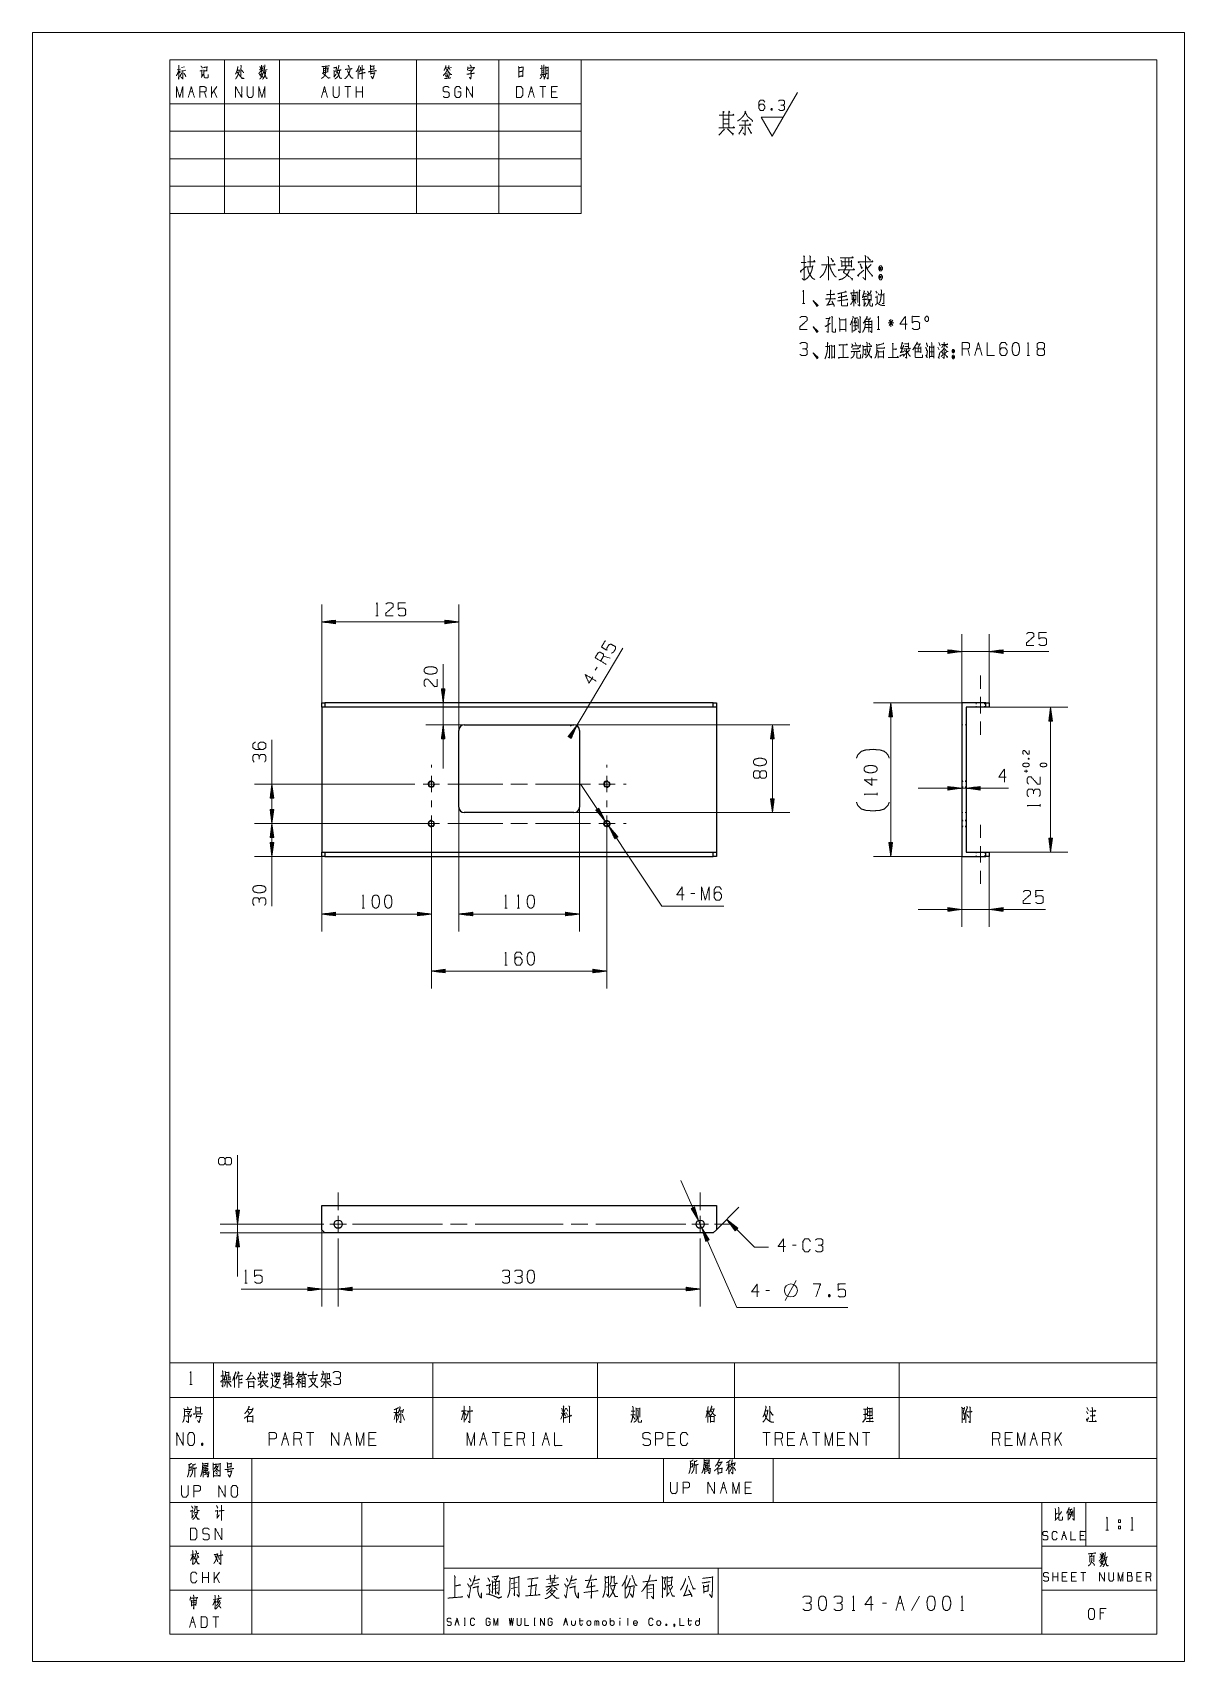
# Model space of a CAD drawing. Header units: millimetres. Extents: x 0 to 210, y 0 to 297.
import ezdxf

# ---------------------------------------------------------------- set-up
doc = ezdxf.new("R2010")
doc.units = ezdxf.units.MM
doc.layers.add('101', color=7, linetype='Continuous', true_color=0xffffff)

msp = doc.modelspace()

# ---------------------------------------------------------------- linework, layer by layer
at = {"layer": '101', "color": 133, "linetype": 'Continuous', "lineweight": 18}
for p, q in [((210, 297), (0, 297)), ((0, 297), (0, 0)), ((210, 0), (210, 297)), ((25, 292), (100, 292)), ((25, 292), (100, 292)), ((25, 292), (25, 5)), ((25, 292), (100, 292)), ((205, 292), (25, 292)), ((25, 292), (25, 264)), ((35, 292), (35, 264)), ((45, 292), (45, 264)), ((70, 292), (70, 264)), ((85, 292), (85, 264)), ((100, 292), (100, 264)), ((205, 5), (205, 292)), ((25, 284), (100, 284)), ((25, 279), (100, 279)), ((25, 274), (100, 274)), ((25, 269), (100, 269)), ((25, 264), (100, 264)), ((25, 37), (25, 5)), ((25, 37), (205, 37)), ((40, 37), (40, 5)), ((115, 37), (115, 29)), ((135, 37), (135, 29)), ((25, 29), (205, 29)), ((60, 29), (60, 5)), ((75, 29), (75, 5)), ((184, 29), (184, 5)), ((192, 29), (192, 21)), ((25, 21), (75, 21)), ((184, 21), (205, 21)), ((75, 17), (184, 17)), ((125, 17), (125, 5)), ((25, 13), (75, 13)), ((184, 13), (205, 13)), ((25, 5), (205, 5)), ((25, 5), (205, 5)), ((0, 0), (210, 0))]:
    msp.add_line(p, q, dxfattribs=at)
at = {"layer": '101', "color": 72, "linetype": 'Continuous', "lineweight": 18}
for p, q in [((26.34, 290.18), (26.96, 290.3)), ((26.7, 289.95), (26.92, 289.68)), ((26.99, 289.99), (27.95, 290.14)), ((27.13, 290.61), (27.71, 290.74)), ((41.34, 290.22), (42.13, 290.38)), ((42.25, 290.16), (42.79, 290.28)), ((53.17, 290.09), (53.7, 290.18)), ((54.91, 288.87), (55.37, 289.43)), ((75.25, 290.57), (75.67, 290.63)), ((75.35, 290.55), (75.45, 290.24)), ((75.83, 289.64), (75.37, 289.56)), ((75.82, 290.51), (76.35, 290.61)), ((75.98, 290.49), (76.11, 290.16)), ((92.56, 290.43), (93.43, 290.55)), ((92.84, 290.07), (93.11, 290.14)), ((92.86, 289.72), (93.09, 289.78)), ((93.6, 290.05), (93.85, 290.12)), ((28.66, 286.17), (29.22, 286.17)), ((31.62, 285.18), (31.34, 286.17)), ((32.63, 285.18), (32.63, 287.14)), ((33.59, 287.14), (32.63, 285.78)), ((33.59, 285.18), (33.04, 286.36)), ((52.94, 286.17), (53.49, 286.17)), ((58.02, 287.14), (56.9, 287.14)), ((57.46, 287.14), (57.46, 285.18)), ((59.02, 285.18), (59.02, 287.14)), ((60.14, 286.17), (59.02, 286.17)), ((60.14, 285.18), (60.14, 287.14)), ((90.65, 286.17), (91.2, 286.17)), ((93.6, 287.14), (92.49, 287.14)), ((93.05, 287.14), (93.05, 285.18)), ((95.45, 286.17), (94.61, 286.17)), ((140.14, 255.07), (141.05, 255.07)), ((141.05, 254.28), (142.19, 254.28)), ((150.38, 249.73), (150.52, 249.58)), ((150.43, 249.63), (150.43, 247.76)), ((150.72, 250.08), (150.86, 249.93)), ((153.75, 249.86), (153.96, 249.46)), ((140.36, 247.63), (140.78, 247.63)), ((149.43, 249.03), (150.1, 249.06)), ((149.78, 248.41), (150.1, 247.63)), ((153.61, 248.78), (153.93, 248.78)), ((149.43, 244.47), (149.43, 242.3)), ((149.99, 244.1), (149.99, 242.82)), ((150.12, 244.52), (150.29, 244.02)), ((150.75, 245.2), (151, 245.12)), ((151.86, 243.8), (152.96, 243.8)), ((151.97, 244.77), (152.66, 244.77)), ((152.75, 244.97), (152.41, 244.5)), ((157, 244.07), (155.99, 244.07)), ((156.17, 244.55), (156.84, 243.6)), ((156.82, 244.55), (156.17, 243.6)), ((156.49, 243.35), (156.49, 244.77)), ((149.62, 242.57), (150.27, 243)), ((151.83, 243.25), (152.94, 243.25)), ((154.01, 242.87), (154.44, 242.87)), ((147.8, 240.08), (147.8, 237.73)), ((147.8, 240.06), (147.8, 237.73)), ((149.99, 240.51), (150.13, 239.98)), ((151.47, 239.18), (151.91, 239.18)), ((152.46, 240.36), (152.69, 240.08)), ((154.17, 238.81), (155.13, 238.81)), ((154.17, 237.88), (155.15, 237.88)), ((155.13, 239.01), (155.13, 237.63)), ((158.94, 239.11), (159.13, 238.76)), ((159.88, 239.11), (159.56, 238.78)), ((165.04, 239.66), (165.31, 239.16)), ((165.22, 240.46), (165.45, 239.88)), ((165.68, 237.96), (166.03, 238.28)), ((166.03, 240.08), (165.77, 239.53)), ((165.79, 238.76), (166.03, 238.43)), ((166.17, 240.53), (166.17, 239.58)), ((166.6, 238.81), (166.32, 238.48)), ((170.83, 238.11), (170.5, 239.31)), ((172.1, 239.31), (172.77, 239.31)), ((181.33, 238.11), (181.76, 238.11)), ((62.59, 190.63), (63.01, 190.63)), ((102.92, 181.32), (102.57, 180.75)), ((105.28, 182.96), (104.08, 183.28)), ((181.49, 164.56), (181.71, 164.64)), ((181.48, 162.32), (180.77, 162.32)), ((181.12, 162.58), (181.12, 162.08)), ((153.98, 157.94), (153.98, 158.37)), ((183.71, 155.87), (183.71, 156.3)), ((120.71, 140.03), (120.04, 140.03)), ((60.09, 137.37), (60.51, 137.37)), ((86.09, 137.37), (86.51, 137.37)), ((88.36, 137.37), (88.79, 137.37)), ((86.09, 126.97), (86.51, 126.97)), ((139.19, 75.89), (138.52, 75.89)), ((38.68, 68.99), (39.1, 68.99)), ((137.22, 65.81), (139.22, 69.46)), ((134.38, 67.65), (133.71, 67.65)), ((145.17, 66.9), (145.33, 66.47)), ((25, 54.46), (33, 54.46)), ((25, 54.46), (25, 48.11)), ((33, 54.46), (33, 48.11)), ((33, 54.46), (73, 54.46)), ((73, 54.46), (103, 54.46)), ((73, 54.46), (73, 48.11)), ((103, 54.46), (103, 48.11)), ((103, 54.46), (128, 54.46)), ((128, 54.46), (128, 48.11)), ((128, 54.46), (158, 54.46)), ((158, 54.46), (158, 48.11)), ((158, 54.46), (205, 54.46)), ((205, 54.46), (205, 48.11)), ((35.25, 50.93), (34.99, 50.17)), ((35.01, 51.95), (35.01, 51.25)), ((35.01, 51.88), (35.32, 51.88)), ((35.04, 51.35), (35.34, 51.35)), ((35.22, 52.7), (35.73, 52.7)), ((35.22, 52.2), (35.75, 52.2)), ((35.38, 51.95), (35.38, 51.28)), ((35.47, 51.25), (35.47, 49.95)), ((35.64, 51.97), (35.64, 51.3)), ((35.64, 51.85), (36.01, 51.85)), ((35.66, 51.35), (36, 51.35)), ((35.68, 50.9), (36.21, 50.13)), ((35.75, 52.82), (35.75, 52.03)), ((36.01, 51.95), (36.01, 51.28)), ((36.84, 51.85), (36.84, 49.95)), ((42.63, 50.93), (42.26, 50.7)), ((44.41, 51.12), (44.75, 50.68)), ((46.69, 51.3), (47.27, 51.3)), ((48.42, 52.3), (49, 52.3)), ((49.12, 50.65), (49.71, 50.65)), ((25, 48.11), (33, 48.11)), ((25, 48.11), (25, 37)), ((28.67, 50.48), (29.09, 50.48)), ((33, 48.11), (33, 37)), ((33, 48.11), (73, 48.11)), ((73, 48.11), (73, 37)), ((73, 48.11), (103, 48.11)), ((103, 48.11), (103, 37)), ((103, 48.11), (128, 48.11)), ((128, 48.11), (158, 48.11)), ((128, 48.11), (128, 37)), ((158, 48.11), (205, 48.11)), ((158, 48.11), (158, 37)), ((205, 48.11), (205, 37)), ((29.76, 46.22), (30.58, 46.22)), ((29.76, 45.53), (30.58, 45.53)), ((29.95, 45.08), (29.76, 44.38)), ((29.81, 44.65), (30.59, 44.65)), ((30.59, 46.45), (30.59, 45.3)), ((39.23, 45.65), (39.55, 45.17)), ((65.88, 45.4), (66.64, 45.4)), ((66.21, 45.35), (65.95, 44.13)), ((66.35, 46.08), (66.35, 43.55)), ((66.39, 45.17), (66.6, 44.7)), ((66.87, 45.12), (66.55, 44)), ((66.78, 45.68), (67.56, 45.68)), ((66.8, 45.17), (66.94, 44.95)), ((67.38, 45.08), (67.79, 43.98)), ((67.63, 45.98), (67.45, 45.35)), ((78.6, 45.62), (78.21, 44.08)), ((78.74, 45.35), (79.04, 44.9)), ((96.72, 45.25), (96.32, 44.17)), ((96.37, 45.25), (97.18, 45.25)), ((96.49, 46.18), (96.62, 45.6)), ((96.87, 45.25), (97.18, 44.77)), ((97.15, 46.18), (96.94, 45.53)), ((97.31, 45.37), (97.52, 44.92)), ((97.33, 46.2), (97.61, 45.62)), ((109.06, 44.95), (109.87, 44.95)), ((109.15, 45.65), (109.82, 45.65)), ((110.1, 46.03), (110.7, 46.03)), ((110.7, 46.25), (110.7, 44.55)), ((123.02, 45.6), (122.74, 44.45)), ((133.6, 45.68), (134.03, 45.68)), ((151.81, 45.95), (151.81, 44.13)), ((152.25, 45.48), (153.03, 45.48)), ((169.52, 46.1), (169.87, 46.1)), ((170.17, 45.6), (170.17, 43.53)), ((170.84, 46.45), (171.02, 46.3)), ((192.12, 45.6), (192.42, 45.12)), ((192.21, 46.3), (192.51, 45.75)), ((51.28, 41.74), (49.94, 41.74)), ((50.61, 41.74), (50.61, 39.36)), ((85.14, 41.74), (83.8, 41.74)), ((84.47, 41.74), (84.47, 39.36)), ((91.12, 41.74), (91.46, 41.74)), ((91.3, 41.74), (91.3, 39.36)), ((134.45, 41.74), (133.11, 41.74)), ((133.78, 41.74), (133.78, 39.36)), ((143.56, 41.74), (142.21, 41.74)), ((142.88, 41.74), (142.88, 39.36)), ((152.66, 41.74), (151.32, 41.74)), ((151.99, 41.74), (151.99, 39.36)), ((187.58, 41.74), (186.41, 40.09)), ((186.41, 39.36), (186.41, 41.74)), ((30.85, 39.81), (30.99, 39.39)), ((45.72, 40.56), (46.39, 40.56)), ((49, 39.36), (48.67, 40.56)), ((57.1, 40.56), (57.77, 40.56)), ((62.33, 40.56), (61.32, 40.56)), ((81.86, 40.56), (82.53, 40.56)), ((87.08, 40.56), (86.08, 40.56)), ((89.7, 39.36), (89.36, 40.56)), ((91.12, 39.36), (91.46, 39.36)), ((93.24, 40.56), (93.91, 40.56)), ((116.85, 40.56), (115.84, 40.56)), ((136.73, 39.36), (136.39, 40.56)), ((138.67, 40.56), (137.66, 40.56)), ((140.27, 40.56), (140.94, 40.56)), ((147.77, 40.56), (146.76, 40.56)), ((176.37, 39.36), (176.04, 40.56)), ((178.31, 40.56), (177.31, 40.56)), ((182.19, 40.56), (182.87, 40.56)), ((185.48, 39.36), (185.14, 40.56)), ((187.58, 39.36), (186.91, 40.79)), ((25, 37), (33, 37)), ((33, 37), (73, 37)), ((73, 37), (103, 37)), ((103, 37), (128, 37)), ((123.01, 36.05), (123, 34.75)), ((126.51, 35.77), (127.23, 35.97)), ((128, 37), (158, 37)), ((158, 37), (205, 37)), ((31.29, 34.04), (31.83, 34.2)), ((31.58, 35.44), (31.57, 34.13)), ((122.72, 34.66), (123.26, 34.82)), ((125.68, 31.65), (126.27, 31.65)), ((130.8, 31.65), (129.91, 31.65)), ((186.57, 26.88), (186.89, 27.01)), ((195.7, 23.93), (196.13, 23.93)), ((198.01, 24.65), (198.35, 24.65)), ((198.01, 24.65), (198.01, 24.18)), ((200.25, 23.93), (200.68, 23.93)), ((187.83, 22.95), (188.27, 22.95)), ((191.67, 22.95), (191, 22.95)), ((29.41, 19.54), (28.85, 19.39)), ((29.22, 19.29), (29.42, 19.02)), ((194.57, 19.02), (195.36, 19.18)), ((195.48, 18.95), (196.02, 19.08)), ((30.96, 14.33), (30.96, 16.3)), ((32.07, 15.33), (30.96, 15.33)), ((32.07, 14.33), (32.07, 16.3)), ((34.05, 16.3), (33.08, 14.93)), ((33.08, 14.33), (33.08, 16.3)), ((34.05, 14.33), (33.49, 15.51)), ((91.04, 15.01), (90.77, 12.01)), ((186.03, 14.64), (186.03, 16.21)), ((186.92, 15.43), (186.03, 15.43)), ((186.92, 14.64), (186.92, 16.21)), ((188.4, 15.43), (187.73, 15.43)), ((190.09, 15.43), (189.43, 15.43)), ((192.01, 16.21), (191.12, 16.21)), ((191.57, 16.21), (191.57, 14.64)), ((201.97, 15.43), (201.31, 15.43)), ((203.89, 14.64), (203.67, 15.43)), ((80.43, 14.08), (81.33, 14.32)), ((84.04, 13.81), (84.82, 13.98)), ((84.04, 13.19), (84.87, 13.39)), ((87.26, 13.29), (88.38, 13.57)), ((88.33, 14.39), (87.28, 14.12)), ((94.09, 14.19), (95.45, 14.43)), ((98.11, 14.08), (99.01, 14.32)), ((104.82, 14.39), (104.43, 14.32)), ((104.79, 13.63), (104.43, 13.53)), ((112.96, 13.29), (112.11, 13.19)), ((112.11, 12.53), (112.96, 12.63)), ((113.64, 14.84), (113.45, 14.74)), ((116.23, 14.63), (115.72, 14.57)), ((161.73, 11.92), (160.25, 9.3)), ((29.11, 10.67), (29.64, 10.75)), ((33.49, 11.35), (32.92, 11.23)), ((33.28, 11.06), (33.47, 10.81)), ((149.44, 9.3), (149.91, 9.3)), ((155.7, 10.63), (154.96, 10.63)), ((157.79, 10.63), (158.53, 10.63)), ((169.24, 9.3), (169.71, 9.3)), ((28.89, 7.18), (29.45, 7.18)), ((33.97, 8.15), (32.86, 8.15)), ((33.41, 8.15), (33.41, 6.19)), ((77.2, 7.22), (77.57, 7.22)), ((78.7, 7.87), (78.89, 7.87)), ((78.7, 6.56), (78.89, 6.56)), ((78.8, 7.87), (78.8, 6.56)), ((91.43, 7.87), (91.62, 7.87)), ((91.43, 6.56), (91.62, 6.56)), ((91.53, 7.87), (91.53, 6.56)), ((97, 7.22), (97.37, 7.22)), ((99.65, 7.43), (100.38, 7.43)), ((102.48, 6.56), (102.48, 7.43)), ((105.3, 6.91), (105.3, 7.87)), ((107.09, 7.43), (107.09, 6.56)), ((108.5, 7.89), (108.5, 6.56)), ((119.45, 7.43), (120.18, 7.43)), ((195.32, 8.85), (194.63, 8.85))]:
    msp.add_line(p, q, dxfattribs=at)
at = {"layer": '101', "color": 43, "linetype": 'Continuous', "lineweight": 18}
for p, q in [((134.86, 278.09), (139.47, 286.09)), ((134.68, 283.18), (134.8, 282.84)), ((132.84, 281.59), (136.88, 281.59)), ((134.86, 278.09), (132.84, 281.59))]:
    msp.add_line(p, q, dxfattribs=at)
at = {"layer": '101', "color": 22, "linetype": 'Continuous', "lineweight": 18}
for p, q in [((52.71, 173.97), (52.71, 192.71)), ((77.71, 169.77), (77.71, 192.71)), ((55.25, 189.87), (52.71, 189.54)), ((77.71, 189.54), (52.71, 189.54)), ((52.71, 189.54), (55.25, 189.2)), ((55.25, 189.56), (52.9, 189.56)), ((55.25, 189.51), (52.9, 189.51)), ((55.25, 189.61), (53.28, 189.61)), ((55.25, 189.46), (53.28, 189.46)), ((55.25, 189.66), (53.67, 189.66)), ((55.25, 189.41), (53.67, 189.41)), ((55.25, 189.72), (54.06, 189.72)), ((55.25, 189.36), (54.06, 189.36)), ((55.25, 189.77), (54.44, 189.77)), ((55.25, 189.31), (54.44, 189.31)), ((55.25, 189.82), (54.83, 189.82)), ((55.25, 189.26), (54.83, 189.26)), ((55.25, 189.87), (55.21, 189.87)), ((55.25, 189.87), (55.21, 189.87)), ((55.25, 189.21), (55.21, 189.21)), ((55.25, 189.21), (55.21, 189.21)), ((55.25, 189.2), (55.25, 189.87)), ((77.71, 189.54), (75.17, 189.87)), ((75.17, 189.87), (75.2, 189.87)), ((75.17, 189.87), (75.17, 189.2)), ((75.17, 189.87), (75.2, 189.87)), ((75.17, 189.82), (75.58, 189.82)), ((75.17, 189.77), (75.97, 189.77)), ((75.17, 189.72), (76.35, 189.72)), ((75.17, 189.66), (76.74, 189.66)), ((75.17, 189.61), (77.13, 189.61)), ((75.17, 189.56), (77.51, 189.56)), ((75.17, 189.2), (77.71, 189.54)), ((75.17, 189.51), (77.51, 189.51)), ((75.17, 189.46), (77.13, 189.46)), ((75.17, 189.41), (76.74, 189.41)), ((75.17, 189.36), (76.35, 189.36)), ((75.17, 189.31), (75.97, 189.31)), ((75.17, 189.26), (75.58, 189.26)), ((75.17, 189.21), (75.2, 189.21)), ((75.17, 189.21), (75.2, 189.21)), ((169.4, 174.77), (169.4, 187.31)), ((174.4, 174.77), (174.4, 187.31)), ((98.71, 169.77), (107.61, 184.73)), ((166.86, 184.47), (166.86, 183.81)), ((166.86, 184.47), (166.9, 184.47)), ((166.86, 184.47), (166.9, 184.47)), ((169.4, 184.14), (166.86, 184.47)), ((166.86, 184.42), (167.28, 184.42)), ((166.86, 184.37), (167.67, 184.37)), ((166.86, 184.32), (168.05, 184.32)), ((166.86, 184.27), (168.44, 184.27)), ((166.86, 184.22), (168.83, 184.22)), ((166.86, 184.16), (169.21, 184.16)), ((176.94, 184.47), (174.4, 184.14)), ((176.94, 184.16), (174.6, 184.16)), ((176.94, 184.22), (174.98, 184.22)), ((176.94, 184.27), (175.37, 184.27)), ((176.94, 184.32), (175.76, 184.32)), ((176.94, 184.37), (176.14, 184.37)), ((176.94, 184.42), (176.53, 184.42)), ((176.94, 184.47), (176.91, 184.47)), ((176.94, 184.47), (176.91, 184.47)), ((176.94, 183.81), (176.94, 184.47)), ((74.86, 181.81), (74.86, 162.83)), ((161.47, 184.14), (185.28, 184.14)), ((166.86, 183.81), (169.4, 184.14)), ((166.86, 184.11), (169.21, 184.11)), ((166.86, 184.06), (168.83, 184.06)), ((166.86, 184.01), (168.44, 184.01)), ((166.86, 183.96), (168.05, 183.96)), ((166.86, 183.91), (167.67, 183.91)), ((166.86, 183.86), (167.28, 183.86)), ((166.86, 183.81), (166.9, 183.81)), ((166.86, 183.81), (166.9, 183.81)), ((174.4, 184.14), (176.94, 183.81)), ((176.94, 184.11), (174.6, 184.11)), ((176.94, 184.06), (174.98, 184.06)), ((176.94, 184.01), (175.37, 184.01)), ((176.94, 183.96), (175.76, 183.96)), ((176.94, 183.91), (176.14, 183.91)), ((176.94, 183.86), (176.53, 183.86)), ((176.94, 183.81), (176.91, 183.81)), ((176.94, 183.81), (176.91, 183.81)), ((74.53, 177.31), (74.86, 174.77)), ((74.53, 177.31), (74.53, 177.28)), ((74.53, 177.31), (74.53, 177.28)), ((75.19, 177.31), (74.53, 177.31)), ((74.58, 177.31), (74.58, 176.89)), ((74.63, 177.31), (74.63, 176.51)), ((74.68, 177.31), (74.68, 176.12)), ((74.73, 177.31), (74.73, 175.73)), ((74.78, 177.31), (74.78, 175.35)), ((74.83, 177.31), (74.83, 174.96)), ((74.86, 174.77), (75.19, 177.31)), ((74.89, 177.31), (74.89, 174.96)), ((74.94, 177.31), (74.94, 175.35)), ((74.99, 177.31), (74.99, 175.73)), ((75.04, 177.31), (75.04, 176.12)), ((75.09, 177.31), (75.09, 176.51)), ((75.14, 177.31), (75.14, 176.89)), ((75.19, 177.31), (75.19, 177.28)), ((75.19, 177.31), (75.19, 177.28)), ((169.4, 174.77), (153.29, 174.77)), ((156.46, 174.77), (156.13, 172.23)), ((156.13, 172.23), (156.13, 172.26)), ((156.13, 172.23), (156.13, 172.26)), ((156.18, 172.23), (156.18, 172.65)), ((156.23, 172.23), (156.23, 173.03)), ((156.29, 172.23), (156.29, 173.42)), ((156.34, 172.23), (156.34, 173.8)), ((156.39, 172.23), (156.39, 174.19)), ((156.44, 172.23), (156.44, 174.58)), ((156.46, 146.77), (156.46, 174.77)), ((156.8, 172.23), (156.46, 174.77)), ((156.49, 172.23), (156.49, 174.58)), ((156.54, 172.23), (156.54, 174.19)), ((156.59, 172.23), (156.59, 173.8)), ((156.64, 172.23), (156.64, 173.42)), ((156.69, 172.23), (156.69, 173.03)), ((156.74, 172.23), (156.74, 172.65)), ((156.79, 172.23), (156.79, 172.26)), ((156.79, 172.23), (156.79, 172.26)), ((173.8, 173.97), (188.77, 173.97)), ((185.6, 173.97), (185.26, 171.43)), ((185.42, 171.43), (185.42, 172.62)), ((185.47, 171.43), (185.47, 173)), ((185.52, 171.43), (185.52, 173.39)), ((185.57, 171.43), (185.57, 173.78)), ((185.93, 171.43), (185.6, 173.97)), ((185.6, 173.97), (185.6, 147.57)), ((185.62, 171.43), (185.62, 173.78)), ((185.67, 171.43), (185.67, 173.39)), ((185.72, 171.43), (185.72, 173)), ((185.78, 171.43), (185.78, 172.62)), ((78.71, 170.77), (71.69, 170.77)), ((74.86, 170.77), (74.53, 168.23)), ((74.68, 168.23), (74.68, 169.42)), ((74.73, 168.23), (74.73, 169.8)), ((74.78, 168.23), (74.78, 170.19)), ((74.83, 168.23), (74.83, 170.58)), ((75.19, 168.23), (74.86, 170.77)), ((74.89, 168.23), (74.89, 170.58)), ((74.94, 168.23), (74.94, 170.19)), ((74.99, 168.23), (74.99, 169.8)), ((75.04, 168.23), (75.04, 169.42)), ((99.22, 170.63), (97.63, 168.62)), ((97.76, 168.54), (98.37, 169.56)), ((97.81, 168.51), (98.61, 169.86)), ((97.85, 168.48), (98.86, 170.17)), ((97.9, 168.46), (99.1, 170.48)), ((97.94, 168.43), (99.14, 170.45)), ((97.98, 168.41), (98.99, 170.09)), ((98.03, 168.38), (98.83, 169.73)), ((98.07, 168.35), (98.68, 169.38)), ((98.2, 168.27), (99.22, 170.63)), ((98.71, 170.77), (138.07, 170.77)), ((134.89, 170.77), (134.56, 168.23)), ((134.72, 168.23), (134.72, 169.42)), ((134.77, 168.23), (134.77, 169.8)), ((134.82, 168.23), (134.82, 170.19)), ((134.87, 168.23), (134.87, 170.58)), ((135.23, 168.23), (134.89, 170.77)), ((134.89, 170.77), (134.89, 154.77)), ((134.92, 168.23), (134.92, 170.58)), ((134.97, 168.23), (134.97, 170.19)), ((135.02, 168.23), (135.02, 169.8)), ((135.07, 168.23), (135.07, 169.42)), ((156.13, 172.23), (156.8, 172.23)), ((185.26, 171.43), (185.93, 171.43)), ((185.27, 171.43), (185.27, 171.46)), ((185.27, 171.43), (185.27, 171.46)), ((185.32, 171.43), (185.32, 171.85)), ((185.37, 171.43), (185.37, 172.23)), ((185.83, 171.43), (185.83, 172.23)), ((185.88, 171.43), (185.88, 171.85)), ((185.93, 171.43), (185.93, 171.46)), ((185.93, 171.43), (185.93, 171.46)), ((43.63, 152.77), (43.63, 168.07)), ((74.53, 168.23), (74.53, 168.26)), ((74.53, 168.23), (74.53, 168.26)), ((74.53, 168.23), (75.19, 168.23)), ((74.58, 168.23), (74.58, 168.65)), ((74.63, 168.23), (74.63, 169.03)), ((75.09, 168.23), (75.09, 169.03)), ((75.14, 168.23), (75.14, 168.65)), ((75.19, 168.23), (75.19, 168.26)), ((75.19, 168.23), (75.19, 168.26)), ((97.63, 168.61), (97.65, 168.64)), ((97.63, 168.61), (97.65, 168.64)), ((97.63, 168.62), (98.2, 168.27)), ((97.68, 168.59), (97.89, 168.95)), ((97.72, 168.56), (98.13, 169.25)), ((98.11, 168.33), (98.52, 169.02)), ((98.16, 168.3), (98.37, 168.66)), ((98.2, 168.28), (98.22, 168.3)), ((98.2, 168.28), (98.22, 168.3)), ((134.56, 168.23), (134.56, 168.26)), ((134.56, 168.23), (134.56, 168.26)), ((134.56, 168.23), (135.23, 168.23)), ((134.61, 168.23), (134.61, 168.65)), ((134.66, 168.23), (134.66, 169.03)), ((135.12, 168.23), (135.12, 169.03)), ((135.17, 168.23), (135.17, 168.65)), ((135.22, 168.23), (135.22, 168.26)), ((135.22, 168.23), (135.22, 168.26)), ((69.21, 159.97), (40.45, 159.97)), ((43.63, 159.97), (43.29, 157.43)), ((43.29, 157.43), (43.96, 157.43)), ((43.3, 157.43), (43.3, 157.46)), ((43.3, 157.43), (43.3, 157.46)), ((43.35, 157.43), (43.35, 157.85)), ((43.4, 157.43), (43.4, 158.23)), ((43.45, 157.43), (43.45, 158.62)), ((43.5, 157.43), (43.5, 159)), ((43.55, 157.43), (43.55, 159.39)), ((43.6, 157.43), (43.6, 159.78)), ((43.96, 157.43), (43.63, 159.97)), ((43.65, 157.43), (43.65, 159.78)), ((43.7, 157.43), (43.7, 159.39)), ((43.75, 157.43), (43.75, 159)), ((43.81, 157.43), (43.81, 158.62)), ((43.86, 157.43), (43.86, 158.23)), ((43.91, 157.43), (43.91, 157.85)), ((43.96, 157.43), (43.96, 157.46)), ((43.96, 157.43), (43.96, 157.46)), ((99.97, 159.87), (114.71, 137.74)), ((177.94, 159.21), (161.47, 159.21)), ((166.86, 159.55), (166.86, 158.88)), ((169.4, 159.21), (166.86, 159.55)), ((166.86, 159.54), (166.9, 159.54)), ((166.86, 159.54), (166.9, 159.54)), ((166.86, 159.49), (167.28, 159.49)), ((166.86, 159.44), (167.67, 159.44)), ((166.86, 159.39), (168.05, 159.39)), ((166.86, 159.34), (168.44, 159.34)), ((166.86, 159.29), (168.83, 159.29)), ((166.86, 159.24), (169.21, 159.24)), ((166.86, 158.88), (169.4, 159.21)), ((166.86, 159.19), (169.21, 159.19)), ((166.86, 159.14), (168.83, 159.14)), ((166.86, 159.09), (168.44, 159.09)), ((166.86, 159.04), (168.05, 159.04)), ((166.86, 158.98), (167.67, 158.98)), ((166.86, 158.93), (167.28, 158.93)), ((166.86, 158.88), (166.9, 158.88)), ((166.86, 158.88), (166.9, 158.88)), ((172.74, 159.55), (170.2, 159.21)), ((170.2, 159.21), (172.74, 158.88)), ((172.74, 159.24), (170.4, 159.24)), ((172.74, 159.19), (170.4, 159.19)), ((172.74, 159.29), (170.78, 159.29)), ((172.74, 159.14), (170.78, 159.14)), ((172.74, 159.34), (171.17, 159.34)), ((172.74, 159.09), (171.17, 159.09)), ((172.74, 159.39), (171.56, 159.39)), ((172.74, 159.04), (171.56, 159.04)), ((172.74, 159.44), (171.94, 159.44)), ((172.74, 158.98), (171.94, 158.98)), ((172.74, 159.49), (172.33, 159.49)), ((172.74, 158.93), (172.33, 158.93)), ((172.74, 159.54), (172.71, 159.54)), ((172.74, 159.54), (172.71, 159.54)), ((172.74, 158.88), (172.71, 158.88)), ((172.74, 158.88), (172.71, 158.88)), ((172.74, 158.88), (172.74, 159.55)), ((43.96, 155.31), (43.29, 155.31)), ((43.29, 155.31), (43.63, 152.77)), ((43.3, 155.31), (43.3, 155.28)), ((43.3, 155.31), (43.3, 155.28)), ((43.35, 155.31), (43.35, 154.89)), ((43.4, 155.31), (43.4, 154.51)), ((43.45, 155.31), (43.45, 154.12)), ((43.5, 155.31), (43.5, 153.73)), ((43.55, 155.31), (43.55, 153.35)), ((43.6, 155.31), (43.6, 152.96)), ((43.63, 152.77), (43.96, 155.31)), ((43.65, 155.31), (43.65, 152.96)), ((43.7, 155.31), (43.7, 153.35)), ((43.75, 155.31), (43.75, 153.73)), ((43.81, 155.31), (43.81, 154.12)), ((43.86, 155.31), (43.86, 154.51)), ((43.91, 155.31), (43.91, 154.89)), ((43.96, 155.31), (43.96, 155.28)), ((43.96, 155.31), (43.96, 155.28)), ((77.71, 155.77), (77.71, 133.1)), ((98.71, 154.77), (138.07, 154.77)), ((99.71, 155.77), (99.71, 133.1)), ((103.24, 155.57), (102.69, 155.2)), ((102.69, 155.2), (102.71, 155.17)), ((102.69, 155.2), (104.37, 153.27)), ((102.69, 155.2), (102.71, 155.17)), ((102.73, 155.23), (102.96, 154.88)), ((102.77, 155.26), (103.22, 154.59)), ((102.82, 155.28), (103.48, 154.29)), ((102.86, 155.31), (103.73, 154)), ((102.9, 155.34), (103.99, 153.71)), ((102.94, 155.37), (104.24, 153.41)), ((102.99, 155.4), (104.29, 153.44)), ((103.03, 155.42), (104.12, 153.79)), ((103.07, 155.45), (103.94, 154.14)), ((103.11, 155.48), (103.77, 154.49)), ((103.15, 155.51), (103.6, 154.84)), ((103.2, 155.54), (103.43, 155.19)), ((103.24, 155.57), (103.26, 155.54)), ((104.37, 153.27), (103.24, 155.57)), ((103.24, 155.57), (103.26, 155.54)), ((134.56, 157.31), (134.89, 154.77)), ((135.23, 157.31), (134.56, 157.31)), ((134.56, 157.31), (134.56, 157.28)), ((134.56, 157.31), (134.56, 157.28)), ((134.61, 157.31), (134.61, 156.89)), ((134.66, 157.31), (134.66, 156.51)), ((134.72, 157.31), (134.72, 156.12)), ((134.77, 157.31), (134.77, 155.73)), ((134.82, 157.31), (134.82, 155.35)), ((134.87, 157.31), (134.87, 154.96)), ((134.89, 154.77), (135.23, 157.31)), ((134.92, 157.31), (134.92, 154.96)), ((134.97, 157.31), (134.97, 155.35)), ((135.02, 157.31), (135.02, 155.73)), ((135.07, 157.31), (135.07, 156.12)), ((135.12, 157.31), (135.12, 156.51)), ((135.17, 157.31), (135.17, 156.89)), ((135.22, 157.31), (135.22, 157.28)), ((135.22, 157.31), (135.22, 157.28)), ((69.21, 152.77), (40.45, 152.77)), ((72.71, 152.77), (40.45, 152.77)), ((43.63, 152.77), (43.29, 150.23)), ((43.5, 150.23), (43.5, 151.8)), ((43.55, 150.23), (43.55, 152.19)), ((43.6, 150.23), (43.6, 152.58)), ((43.96, 150.23), (43.63, 152.77)), ((43.63, 152.77), (43.63, 137.7)), ((43.65, 150.23), (43.65, 152.58)), ((43.7, 150.23), (43.7, 152.19)), ((43.75, 150.23), (43.75, 151.8)), ((72.71, 152.77), (72.71, 122.7)), ((104.71, 152.77), (104.71, 122.7)), ((105.04, 152.27), (106.17, 149.97)), ((106.72, 150.34), (105.04, 152.27)), ((106.42, 150.14), (105.12, 152.09)), ((106.47, 150.17), (105.17, 152.12)), ((106.38, 150.11), (105.3, 151.75)), ((106.51, 150.2), (105.42, 151.83)), ((106.55, 150.23), (105.68, 151.54)), ((43.29, 150.23), (43.96, 150.23)), ((43.96, 149.31), (43.29, 149.31)), ((43.29, 149.31), (43.63, 146.77)), ((43.3, 150.23), (43.3, 150.26)), ((43.3, 150.23), (43.3, 150.26)), ((43.3, 149.31), (43.3, 149.28)), ((43.3, 149.31), (43.3, 149.28)), ((43.35, 150.23), (43.35, 150.65)), ((43.35, 149.31), (43.35, 148.89)), ((43.4, 150.23), (43.4, 151.03)), ((43.4, 149.31), (43.4, 148.51)), ((43.45, 150.23), (43.45, 151.42)), ((43.45, 149.31), (43.45, 148.12)), ((43.5, 149.31), (43.5, 147.73)), ((43.55, 149.31), (43.55, 147.35)), ((43.6, 149.31), (43.6, 146.96)), ((43.63, 146.77), (43.96, 149.31)), ((43.65, 149.31), (43.65, 146.96)), ((43.7, 149.31), (43.7, 147.35)), ((43.75, 149.31), (43.75, 147.73)), ((43.81, 150.23), (43.81, 151.42)), ((43.81, 149.31), (43.81, 148.12)), ((43.86, 150.23), (43.86, 151.03)), ((43.86, 149.31), (43.86, 148.51)), ((43.91, 150.23), (43.91, 150.65)), ((43.91, 149.31), (43.91, 148.89)), ((43.96, 150.23), (43.96, 150.26)), ((43.96, 150.23), (43.96, 150.26)), ((43.96, 149.31), (43.96, 149.28)), ((43.96, 149.31), (43.96, 149.28)), ((72.71, 149.27), (72.71, 133.1)), ((106.34, 150.09), (105.47, 151.4)), ((106.3, 150.06), (105.64, 151.05)), ((106.26, 150.03), (105.81, 150.7)), ((106.59, 150.25), (105.93, 151.24)), ((106.21, 150), (105.98, 150.35)), ((106.17, 149.97), (106.15, 150)), ((106.17, 149.97), (106.15, 150)), ((106.17, 149.97), (106.72, 150.34)), ((106.64, 150.28), (106.19, 150.95)), ((106.68, 150.31), (106.45, 150.66)), ((106.72, 150.34), (106.7, 150.37)), ((106.72, 150.34), (106.7, 150.37)), ((156.8, 149.31), (156.13, 149.31)), ((156.13, 149.31), (156.13, 149.28)), ((156.13, 149.31), (156.46, 146.77)), ((156.13, 149.31), (156.13, 149.28)), ((156.18, 149.31), (156.18, 148.89)), ((156.23, 149.31), (156.23, 148.51)), ((156.29, 149.31), (156.29, 148.12)), ((156.34, 149.31), (156.34, 147.73)), ((156.39, 149.31), (156.39, 147.35)), ((156.44, 149.31), (156.44, 146.96)), ((156.46, 146.77), (156.8, 149.31)), ((156.49, 149.31), (156.49, 146.96)), ((156.54, 149.31), (156.54, 147.35)), ((156.59, 149.31), (156.59, 147.73)), ((156.64, 149.31), (156.64, 148.12)), ((156.69, 149.31), (156.69, 148.51)), ((156.74, 149.31), (156.74, 148.89)), ((156.79, 149.31), (156.79, 149.28)), ((156.79, 149.31), (156.79, 149.28)), ((185.26, 150.11), (185.6, 147.57)), ((185.93, 150.11), (185.26, 150.11)), ((185.27, 150.11), (185.27, 150.08)), ((185.27, 150.11), (185.27, 150.08)), ((185.32, 150.11), (185.32, 149.69)), ((185.37, 150.11), (185.37, 149.31)), ((185.42, 150.11), (185.42, 148.92)), ((185.47, 150.11), (185.47, 148.53)), ((185.52, 150.11), (185.52, 148.15)), ((185.57, 150.11), (185.57, 147.76)), ((185.6, 147.57), (185.93, 150.11)), ((185.62, 150.11), (185.62, 147.76)), ((185.67, 150.11), (185.67, 148.15)), ((185.72, 150.11), (185.72, 148.53)), ((185.78, 150.11), (185.78, 148.92)), ((185.83, 150.11), (185.83, 149.31)), ((185.88, 150.11), (185.88, 149.69)), ((185.93, 150.11), (185.93, 150.08)), ((185.93, 150.11), (185.93, 150.08)), ((53.31, 146.77), (40.45, 146.77)), ((52.71, 147.57), (52.71, 133.1)), ((169.4, 146.77), (153.29, 146.77)), ((169.4, 146.77), (169.4, 133.93)), ((173.8, 147.57), (188.77, 147.57)), ((174.4, 146.77), (174.4, 133.93)), ((114.71, 137.74), (126.04, 137.74)), ((161.47, 137.1), (184.68, 137.1)), ((166.86, 137.44), (166.86, 136.77)), ((169.4, 137.1), (166.86, 137.44)), ((166.86, 137.43), (166.9, 137.43)), ((166.86, 137.43), (166.9, 137.43)), ((166.86, 137.38), (167.28, 137.38)), ((166.86, 137.33), (167.67, 137.33)), ((166.86, 137.28), (168.05, 137.28)), ((166.86, 137.23), (168.44, 137.23)), ((166.86, 137.18), (168.83, 137.18)), ((166.86, 137.13), (169.21, 137.13)), ((166.86, 136.77), (169.4, 137.1)), ((166.86, 137.08), (169.21, 137.08)), ((166.86, 137.03), (168.83, 137.03)), ((166.86, 136.97), (168.44, 136.97)), ((166.86, 136.92), (168.05, 136.92)), ((166.86, 136.87), (167.67, 136.87)), ((166.86, 136.82), (167.28, 136.82)), ((166.86, 136.77), (166.9, 136.77)), ((166.86, 136.77), (166.9, 136.77)), ((176.94, 137.44), (174.4, 137.1)), ((174.4, 137.1), (176.94, 136.77)), ((176.94, 137.13), (174.6, 137.13)), ((176.94, 137.08), (174.6, 137.08)), ((176.94, 137.18), (174.98, 137.18)), ((176.94, 137.03), (174.98, 137.03)), ((176.94, 137.23), (175.37, 137.23)), ((176.94, 136.97), (175.37, 136.97)), ((176.94, 137.28), (175.76, 137.28)), ((176.94, 136.92), (175.76, 136.92)), ((176.94, 137.33), (176.14, 137.33)), ((176.94, 136.87), (176.14, 136.87)), ((176.94, 137.38), (176.53, 137.38)), ((176.94, 136.82), (176.53, 136.82)), ((176.94, 137.43), (176.91, 137.43)), ((176.94, 137.43), (176.91, 137.43)), ((176.94, 136.77), (176.91, 136.77)), ((176.94, 136.77), (176.91, 136.77)), ((176.94, 136.77), (176.94, 137.44)), ((55.25, 136.61), (52.71, 136.27)), ((72.71, 136.27), (52.71, 136.27)), ((52.71, 136.27), (55.25, 135.94)), ((55.25, 136.3), (52.9, 136.3)), ((55.25, 136.25), (52.9, 136.25)), ((55.25, 136.35), (53.28, 136.35)), ((55.25, 136.2), (53.28, 136.2)), ((55.25, 136.4), (53.67, 136.4)), ((55.25, 136.15), (53.67, 136.15)), ((55.25, 136.45), (54.06, 136.45)), ((55.25, 136.1), (54.06, 136.1)), ((55.25, 136.5), (54.44, 136.5)), ((55.25, 136.05), (54.44, 136.05)), ((55.25, 136.55), (54.83, 136.55)), ((55.25, 135.99), (54.83, 135.99)), ((55.25, 136.6), (55.21, 136.6)), ((55.25, 136.6), (55.21, 136.6)), ((55.25, 135.94), (55.21, 135.94)), ((55.25, 135.94), (55.21, 135.94)), ((55.25, 135.94), (55.25, 136.61)), ((70.17, 136.61), (70.17, 135.94)), ((72.71, 136.27), (70.17, 136.61)), ((70.17, 136.6), (70.2, 136.6)), ((70.17, 136.6), (70.2, 136.6)), ((70.17, 136.55), (70.58, 136.55)), ((70.17, 136.5), (70.97, 136.5)), ((70.17, 136.45), (71.35, 136.45)), ((70.17, 136.4), (71.74, 136.4)), ((70.17, 136.35), (72.13, 136.35)), ((70.17, 136.3), (72.51, 136.3)), ((70.17, 135.94), (72.71, 136.27)), ((70.17, 136.25), (72.51, 136.25)), ((70.17, 136.2), (72.13, 136.2)), ((70.17, 136.15), (71.74, 136.15)), ((70.17, 136.1), (71.35, 136.1)), ((70.17, 136.05), (70.97, 136.05)), ((70.17, 135.99), (70.58, 135.99)), ((70.17, 135.94), (70.2, 135.94)), ((70.17, 135.94), (70.2, 135.94)), ((80.25, 136.61), (77.71, 136.27)), ((77.71, 136.27), (99.71, 136.27)), ((77.71, 136.27), (80.25, 135.94)), ((80.25, 136.3), (77.9, 136.3)), ((80.25, 136.25), (77.9, 136.25)), ((80.25, 136.35), (78.28, 136.35)), ((80.25, 136.2), (78.28, 136.2)), ((80.25, 136.4), (78.67, 136.4)), ((80.25, 136.15), (78.67, 136.15)), ((80.25, 136.45), (79.06, 136.45)), ((80.25, 136.1), (79.06, 136.1)), ((80.25, 136.5), (79.44, 136.5)), ((80.25, 136.05), (79.44, 136.05)), ((80.25, 136.55), (79.83, 136.55)), ((80.25, 135.99), (79.83, 135.99)), ((80.25, 136.6), (80.21, 136.6)), ((80.25, 136.6), (80.21, 136.6)), ((80.25, 135.94), (80.21, 135.94)), ((80.25, 135.94), (80.21, 135.94)), ((80.25, 135.94), (80.25, 136.61)), ((99.71, 136.27), (97.17, 136.61)), ((97.17, 136.61), (97.17, 135.94)), ((97.17, 136.6), (97.2, 136.6)), ((97.17, 136.6), (97.2, 136.6)), ((97.17, 136.55), (97.58, 136.55)), ((97.17, 136.5), (97.97, 136.5)), ((97.17, 136.45), (98.35, 136.45)), ((97.17, 136.4), (98.74, 136.4)), ((97.17, 136.35), (99.13, 136.35)), ((97.17, 136.3), (99.51, 136.3)), ((97.17, 135.94), (99.71, 136.27)), ((97.17, 136.25), (99.51, 136.25)), ((97.17, 136.2), (99.13, 136.2)), ((97.17, 136.15), (98.74, 136.15)), ((97.17, 136.1), (98.35, 136.1)), ((97.17, 136.05), (97.97, 136.05)), ((97.17, 135.99), (97.58, 135.99)), ((97.17, 135.94), (97.2, 135.94)), ((97.17, 135.94), (97.2, 135.94)), ((75.25, 126.21), (72.71, 125.87)), ((72.71, 125.87), (75.25, 125.54)), ((72.71, 125.87), (104.71, 125.87)), ((75.25, 125.9), (72.9, 125.9)), ((75.25, 125.85), (72.9, 125.85)), ((75.25, 125.95), (73.28, 125.95)), ((75.25, 125.8), (73.28, 125.8)), ((75.25, 126), (73.67, 126)), ((75.25, 125.75), (73.67, 125.75)), ((75.25, 126.05), (74.06, 126.05)), ((75.25, 125.7), (74.06, 125.7)), ((75.25, 126.1), (74.44, 126.1)), ((75.25, 125.65), (74.44, 125.65)), ((75.25, 126.15), (74.83, 126.15)), ((75.25, 125.59), (74.83, 125.59)), ((75.25, 126.2), (75.21, 126.2)), ((75.25, 126.2), (75.21, 126.2)), ((75.25, 125.54), (75.21, 125.54)), ((75.25, 125.54), (75.21, 125.54)), ((75.25, 125.54), (75.25, 126.21)), ((104.71, 125.87), (102.17, 126.21)), ((102.17, 126.21), (102.17, 125.54)), ((102.17, 126.2), (102.2, 126.2)), ((102.17, 126.2), (102.2, 126.2)), ((102.17, 126.15), (102.58, 126.15)), ((102.17, 126.1), (102.97, 126.1)), ((102.17, 126.05), (103.35, 126.05)), ((102.17, 126), (103.74, 126)), ((102.17, 125.95), (104.13, 125.95)), ((102.17, 125.9), (104.51, 125.9)), ((102.17, 125.54), (104.71, 125.87)), ((102.17, 125.85), (104.51, 125.85)), ((102.17, 125.8), (104.13, 125.8)), ((102.17, 125.75), (103.74, 125.75)), ((102.17, 125.7), (103.35, 125.7)), ((102.17, 125.65), (102.97, 125.65)), ((102.17, 125.59), (102.58, 125.59)), ((102.17, 125.54), (102.2, 125.54)), ((102.17, 125.54), (102.2, 125.54)), ((37.38, 70.18), (37.38, 92.33)), ((118.21, 87.67), (128.38, 64.56)), ((37.72, 82.26), (37.05, 82.26)), ((37.05, 82.26), (37.38, 79.72)), ((37.05, 82.26), (37.05, 82.23)), ((37.05, 82.26), (37.05, 82.23)), ((37.1, 82.26), (37.1, 81.84)), ((37.15, 82.26), (37.15, 81.46)), ((37.21, 82.26), (37.21, 81.07)), ((37.26, 82.26), (37.26, 80.69)), ((37.31, 82.26), (37.31, 80.3)), ((37.36, 82.26), (37.36, 79.91)), ((37.38, 79.72), (37.72, 82.26)), ((37.41, 82.26), (37.41, 79.91)), ((37.46, 82.26), (37.46, 80.3)), ((37.51, 82.26), (37.51, 80.69)), ((37.56, 82.26), (37.56, 81.07)), ((37.61, 82.26), (37.61, 81.46)), ((37.66, 82.26), (37.66, 81.84)), ((37.71, 82.26), (37.71, 82.23)), ((37.71, 82.26), (37.71, 82.23)), ((120.69, 82.87), (120.07, 82.6)), ((120.07, 82.6), (121.4, 80.41)), ((120.08, 82.6), (120.09, 82.57)), ((120.08, 82.6), (120.09, 82.57)), ((120.12, 82.62), (120.29, 82.24)), ((120.17, 82.64), (120.49, 81.91)), ((120.22, 82.66), (120.7, 81.57)), ((120.26, 82.68), (120.9, 81.24)), ((120.31, 82.7), (121.1, 80.91)), ((120.36, 82.72), (121.3, 80.57)), ((120.4, 82.74), (121.35, 80.59)), ((120.45, 82.76), (121.24, 80.97)), ((120.5, 82.78), (121.13, 81.34)), ((120.54, 82.8), (121.02, 81.72)), ((120.59, 82.82), (120.91, 82.09)), ((120.64, 82.85), (120.8, 82.46)), ((120.68, 82.87), (120.69, 82.84)), ((120.68, 82.87), (120.69, 82.84)), ((121.4, 80.41), (120.69, 82.87)), ((124.71, 78.72), (128.79, 82.81)), ((128.58, 79), (126.55, 80.56)), ((131.61, 75.51), (126.55, 80.56)), ((126.55, 80.56), (128.11, 78.53)), ((128.33, 78.75), (126.67, 80.41)), ((128.36, 78.79), (126.7, 80.45)), ((128.4, 78.82), (127.01, 80.21)), ((49.94, 79.72), (34.21, 79.72)), ((53.31, 78.12), (34.21, 78.12)), ((37.38, 78.12), (37.05, 75.58)), ((37.31, 75.58), (37.31, 77.54)), ((37.36, 75.58), (37.36, 77.93)), ((37.72, 75.58), (37.38, 78.12)), ((37.41, 75.58), (37.41, 77.93)), ((37.46, 75.58), (37.46, 77.54)), ((52.71, 78.72), (52.71, 64.72)), ((122.01, 79.04), (122.72, 76.58)), ((123.34, 76.85), (122.01, 79.04)), ((123.01, 76.7), (122.06, 78.85)), ((123.05, 76.72), (122.11, 78.87)), ((122.96, 76.68), (122.17, 78.47)), ((122.91, 76.66), (122.28, 78.1)), ((123.1, 76.74), (122.31, 78.54)), ((122.87, 76.64), (122.39, 77.73)), ((122.82, 76.62), (122.5, 77.35)), ((123.15, 76.76), (122.51, 78.2)), ((123.19, 76.78), (122.71, 77.87)), ((123.24, 76.8), (122.92, 77.54)), ((128.29, 78.71), (126.9, 80.1)), ((128.25, 78.68), (127.14, 79.79)), ((128.43, 78.86), (127.32, 79.97)), ((128.22, 78.64), (127.38, 79.48)), ((128.18, 78.61), (127.61, 79.17)), ((128.47, 78.89), (127.63, 79.73)), ((128.15, 78.57), (127.85, 78.87)), ((128.51, 78.93), (127.94, 79.5)), ((128.11, 78.53), (128.09, 78.56)), ((128.11, 78.53), (128.09, 78.56)), ((128.11, 78.53), (128.58, 79)), ((128.54, 78.97), (128.25, 79.26)), ((128.58, 79), (128.55, 79.02)), ((128.58, 79), (128.55, 79.02)), ((37.05, 75.58), (37.05, 75.61)), ((37.05, 75.58), (37.05, 75.61)), ((37.05, 75.58), (37.72, 75.58)), ((37.1, 75.58), (37.1, 76)), ((37.15, 75.58), (37.15, 76.39)), ((37.21, 75.58), (37.21, 76.77)), ((37.26, 75.58), (37.26, 77.16)), ((37.51, 75.58), (37.51, 77.16)), ((37.56, 75.58), (37.56, 76.77)), ((37.61, 75.58), (37.61, 76.39)), ((37.66, 75.58), (37.66, 76)), ((37.71, 75.58), (37.71, 75.61)), ((37.71, 75.58), (37.71, 75.61)), ((122.77, 76.6), (122.61, 76.98)), ((122.72, 76.58), (123.34, 76.85)), ((122.73, 76.58), (122.72, 76.61)), ((122.73, 76.58), (122.72, 76.61)), ((123.29, 76.82), (123.12, 77.21)), ((123.33, 76.84), (123.32, 76.87)), ((123.33, 76.84), (123.32, 76.87)), ((131.61, 75.51), (134.15, 75.51)), ((55.71, 73.96), (55.71, 64.72)), ((55.71, 73.96), (55.71, 64.72)), ((121.71, 73.96), (121.71, 64.72)), ((38.04, 67.89), (63.64, 67.89)), ((52.71, 67.89), (50.17, 68.23)), ((50.17, 68.23), (50.17, 67.56)), ((50.17, 68.22), (50.2, 68.22)), ((50.17, 68.22), (50.2, 68.22)), ((50.17, 68.17), (50.58, 68.17)), ((50.17, 68.12), (50.97, 68.12)), ((50.17, 68.07), (51.35, 68.07)), ((50.17, 68.02), (51.74, 68.02)), ((50.17, 67.97), (52.13, 67.97)), ((50.17, 67.92), (52.51, 67.92)), ((50.17, 67.56), (52.71, 67.89)), ((50.17, 67.87), (52.51, 67.87)), ((50.17, 67.82), (52.13, 67.82)), ((50.17, 67.77), (51.74, 67.77)), ((50.17, 67.72), (51.35, 67.72)), ((50.17, 67.66), (50.97, 67.66)), ((50.17, 67.61), (50.58, 67.61)), ((50.17, 67.56), (50.2, 67.56)), ((50.17, 67.56), (50.2, 67.56)), ((58.25, 68.23), (55.71, 67.89)), ((58.25, 68.23), (55.71, 67.89)), ((55.71, 67.89), (58.25, 67.56)), ((55.71, 67.89), (121.71, 67.89)), ((55.71, 67.89), (58.25, 67.56)), ((58.25, 67.92), (55.9, 67.92)), ((58.25, 67.92), (55.9, 67.92)), ((58.25, 67.87), (55.9, 67.87)), ((58.25, 67.87), (55.9, 67.87)), ((58.25, 67.97), (56.28, 67.97)), ((58.25, 67.97), (56.28, 67.97)), ((58.25, 67.82), (56.28, 67.82)), ((58.25, 67.82), (56.28, 67.82)), ((58.25, 68.02), (56.67, 68.02)), ((58.25, 68.02), (56.67, 68.02)), ((58.25, 67.77), (56.67, 67.77)), ((58.25, 67.77), (56.67, 67.77)), ((58.25, 68.07), (57.06, 68.07)), ((58.25, 68.07), (57.06, 68.07)), ((58.25, 67.72), (57.06, 67.72)), ((58.25, 67.72), (57.06, 67.72)), ((58.25, 68.12), (57.44, 68.12)), ((58.25, 68.12), (57.44, 68.12)), ((58.25, 67.66), (57.44, 67.66)), ((58.25, 67.66), (57.44, 67.66)), ((58.25, 68.17), (57.83, 68.17)), ((58.25, 68.17), (57.83, 68.17)), ((58.25, 67.61), (57.83, 67.61)), ((58.25, 67.61), (57.83, 67.61)), ((58.25, 68.22), (58.21, 68.22)), ((58.25, 68.22), (58.21, 68.22)), ((58.25, 68.22), (58.21, 68.22)), ((58.25, 68.22), (58.21, 68.22)), ((58.25, 67.56), (58.21, 67.56)), ((58.25, 67.56), (58.21, 67.56)), ((58.25, 67.56), (58.21, 67.56)), ((58.25, 67.56), (58.21, 67.56)), ((58.25, 67.56), (58.25, 68.23)), ((58.25, 67.56), (58.25, 68.23)), ((121.71, 67.89), (119.17, 68.23)), ((119.17, 68.23), (119.17, 67.56)), ((119.17, 68.22), (119.2, 68.22)), ((119.17, 68.22), (119.2, 68.22)), ((119.17, 68.17), (119.58, 68.17)), ((119.17, 68.12), (119.97, 68.12)), ((119.17, 68.07), (120.35, 68.07)), ((119.17, 68.02), (120.74, 68.02)), ((119.17, 67.97), (121.13, 67.97)), ((119.17, 67.92), (121.51, 67.92)), ((119.17, 67.56), (121.71, 67.89)), ((119.17, 67.87), (121.51, 67.87)), ((119.17, 67.82), (121.13, 67.82)), ((119.17, 67.77), (120.74, 67.77)), ((119.17, 67.72), (120.35, 67.72)), ((119.17, 67.66), (119.97, 67.66)), ((119.17, 67.61), (119.58, 67.61)), ((119.17, 67.56), (119.2, 67.56)), ((119.17, 67.56), (119.2, 67.56)), ((128.38, 64.56), (148.65, 64.56))]:
    msp.add_line(p, q, dxfattribs=at)
at = {"layer": '101', "color": 151, "linetype": 'Continuous', "lineweight": 18}
for p, q in [((172.8, 179.77), (172.8, 177.37)), ((172.8, 171.37), (172.8, 168.97)), ((72.71, 162.97), (72.71, 163.47)), ((72.71, 162.97), (72.71, 163.47)), ((104.71, 162.97), (104.71, 163.47)), ((104.71, 162.97), (104.71, 163.47)), ((72.71, 158.47), (72.71, 161.47)), ((72.71, 158.47), (72.71, 161.47)), ((104.71, 158.47), (104.71, 161.47)), ((104.71, 158.47), (104.71, 161.47)), ((69.71, 159.97), (69.21, 159.97)), ((69.71, 159.97), (69.21, 159.97)), ((74.21, 159.97), (71.21, 159.97)), ((71.21, 159.97), (74.21, 159.97)), ((75.71, 159.97), (76.21, 159.97)), ((75.71, 159.97), (85.71, 159.97)), ((87.21, 159.97), (90.21, 159.97)), ((91.71, 159.97), (101.71, 159.97)), ((101.71, 159.97), (101.21, 159.97)), ((103.21, 159.97), (106.21, 159.97)), ((106.21, 159.97), (103.21, 159.97)), ((107.71, 159.97), (108.21, 159.97)), ((107.71, 159.97), (108.21, 159.97)), ((72.71, 155.77), (72.71, 156.97)), ((72.71, 156.97), (72.71, 156.47)), ((72.71, 155.77), (72.71, 156.27)), ((104.71, 156.97), (104.71, 156.47)), ((104.71, 155.77), (104.71, 156.97)), ((104.71, 155.77), (104.71, 156.27)), ((69.71, 152.77), (69.21, 152.77)), ((69.71, 152.77), (69.21, 152.77)), ((74.21, 152.77), (71.21, 152.77)), ((71.21, 152.77), (74.21, 152.77)), ((72.71, 151.27), (72.71, 154.27)), ((72.71, 151.27), (72.71, 154.27)), ((75.71, 152.77), (76.21, 152.77)), ((75.71, 152.77), (85.71, 152.77)), ((87.21, 152.77), (90.21, 152.77)), ((91.71, 152.77), (101.71, 152.77)), ((101.71, 152.77), (101.21, 152.77)), ((103.21, 152.77), (106.21, 152.77)), ((106.21, 152.77), (103.21, 152.77)), ((104.71, 151.27), (104.71, 154.27)), ((104.71, 151.27), (104.71, 154.27)), ((107.71, 152.77), (108.21, 152.77)), ((107.71, 152.77), (108.21, 152.77)), ((172.8, 152.57), (172.8, 150.17)), ((72.71, 149.77), (72.71, 149.27)), ((72.71, 149.77), (72.71, 149.27)), ((104.71, 149.77), (104.71, 149.27)), ((104.71, 149.77), (104.71, 149.27)), ((172.8, 144.17), (172.8, 141.77)), ((55.71, 82.31), (55.71, 85.49)), ((55.71, 82.72), (55.71, 83.22)), ((121.71, 82.31), (121.71, 85.49)), ((121.71, 82.72), (121.71, 83.22)), ((55.71, 78.22), (55.71, 81.22)), ((55.71, 78.72), (55.71, 80.72)), ((121.71, 78.22), (121.71, 81.22)), ((121.71, 78.72), (121.71, 80.72)), ((53.11, 79.72), (49.94, 79.72)), ((52.71, 79.72), (52.21, 79.72)), ((54.21, 79.72), (57.21, 79.72)), ((54.7, 79.72), (56.71, 79.72)), ((58.3, 79.72), (61.47, 79.72)), ((58.71, 79.72), (74.71, 79.72)), ((76.21, 79.72), (79.21, 79.72)), ((80.71, 79.72), (96.71, 79.72)), ((98.21, 79.72), (101.21, 79.72)), ((102.71, 79.72), (118.71, 79.72)), ((119.11, 79.72), (115.94, 79.72)), ((120.21, 79.72), (123.21, 79.72)), ((120.7, 79.72), (122.71, 79.72)), ((124.3, 79.72), (127.47, 79.72)), ((124.71, 79.72), (125.21, 79.72)), ((55.71, 77.13), (55.71, 73.96)), ((55.71, 76.72), (55.71, 76.22)), ((121.71, 77.13), (121.71, 73.96)), ((121.71, 76.72), (121.71, 76.22))]:
    msp.add_line(p, q, dxfattribs=at)
at = {"layer": '101', "color": 72, "linetype": 'Continuous', "lineweight": 25}
for p, q in [((52.71, 174.77), (53.31, 174.77)), ((52.71, 173.97), (52.71, 174.77)), ((52.71, 173.97), (52.71, 147.57)), ((53.31, 173.97), (52.71, 173.97)), ((124.11, 174.77), (53.31, 174.77)), ((53.31, 174.77), (53.31, 173.97)), ((124.11, 173.97), (53.31, 173.97)), ((124.11, 173.97), (124.11, 174.77)), ((124.11, 174.77), (124.71, 174.77)), ((124.71, 173.97), (124.11, 173.97)), ((124.71, 174.77), (124.71, 173.97)), ((124.71, 173.97), (124.71, 147.57)), ((169.4, 174.77), (169.4, 146.77)), ((173.8, 174.77), (169.4, 174.77)), ((173.8, 173.97), (170.2, 173.97)), ((170.2, 173.97), (170.2, 147.57)), ((173.8, 173.97), (173.8, 174.77)), ((173.8, 174.77), (174.4, 174.77)), ((174.4, 173.97), (173.8, 173.97)), ((174.4, 174.77), (174.4, 173.97)), ((77.71, 155.77), (77.71, 169.77)), ((78.71, 170.77), (98.71, 170.77)), ((99.71, 169.77), (99.71, 155.77)), ((98.71, 154.77), (78.71, 154.77)), ((52.71, 147.57), (53.31, 147.57)), ((52.71, 146.77), (52.71, 147.57)), ((53.31, 146.77), (52.71, 146.77)), ((53.31, 147.57), (53.31, 146.77)), ((53.31, 147.57), (124.11, 147.57)), ((53.31, 146.77), (124.11, 146.77)), ((124.11, 146.77), (124.11, 147.57)), ((124.11, 147.57), (124.71, 147.57)), ((124.71, 146.77), (124.11, 146.77)), ((124.71, 147.57), (124.71, 146.77)), ((169.4, 146.77), (173.8, 146.77)), ((170.2, 147.57), (173.8, 147.57)), ((173.8, 146.77), (173.8, 147.57)), ((173.8, 147.57), (174.4, 147.57)), ((174.4, 146.77), (173.8, 146.77)), ((174.4, 147.57), (174.4, 146.77)), ((52.71, 78.72), (52.71, 83.12)), ((52.71, 83.12), (124.71, 83.12)), ((124.71, 83.12), (124.71, 78.72)), ((52.71, 78.72), (53.31, 78.12)), ((124.11, 78.12), (53.31, 78.12)), ((124.11, 78.12), (124.71, 78.72))]:
    msp.add_line(p, q, dxfattribs=at)
at = {"layer": '101', "color": 53, "linetype": 'Continuous', "lineweight": 18}
for p, q in [((172.05, 174.77), (172.05, 174.57)), ((172.05, 174.17), (172.05, 173.97)), ((173.55, 174.57), (173.55, 174.77)), ((173.55, 173.97), (173.55, 174.17)), ((169.6, 170.77), (169.4, 170.77)), ((170.2, 170.77), (170, 170.77)), ((169.4, 160.57), (169.6, 160.57)), ((169.43, 160.54), (169.4, 160.57)), ((169.5, 160.47), (169.48, 160.49)), ((169.68, 160.47), (169.5, 160.47)), ((170, 160.57), (170.2, 160.57)), ((170.2, 160.47), (170.03, 160.47)), ((169.4, 159.37), (169.43, 159.39)), ((169.4, 159.37), (169.6, 159.37)), ((169.48, 159.44), (169.5, 159.47)), ((169.5, 159.47), (169.68, 159.47)), ((170, 159.37), (170.2, 159.37)), ((170.03, 159.47), (170.2, 159.47)), ((169.4, 154.77), (169.6, 154.77)), ((170, 154.77), (170.2, 154.77)), ((169.4, 153.37), (169.6, 153.37)), ((169.43, 153.34), (169.4, 153.37)), ((169.4, 152.17), (169.43, 152.19)), ((169.4, 152.17), (169.6, 152.17)), ((169.5, 153.27), (169.48, 153.29)), ((169.48, 152.24), (169.5, 152.27)), ((169.68, 153.27), (169.5, 153.27)), ((169.5, 152.27), (169.68, 152.27)), ((170, 153.37), (170.2, 153.37)), ((170, 152.17), (170.2, 152.17)), ((170.2, 153.27), (170.03, 153.27)), ((170.03, 152.27), (170.2, 152.27)), ((172.05, 147.57), (172.05, 147.37)), ((172.05, 146.97), (172.05, 146.77)), ((173.55, 147.37), (173.55, 147.57)), ((173.55, 146.77), (173.55, 146.97))]:
    msp.add_line(p, q, dxfattribs=at)
at = {"layer": '101', "color": 72, "linetype": 'Continuous', "lineweight": 25}
for centre, radius in [((72.71, 159.97), 0.5), ((104.71, 159.97), 0.5), ((72.71, 152.77), 0.5), ((104.71, 152.77), 0.5), ((55.71, 79.72), 0.75), ((121.71, 79.72), 0.75)]:
    msp.add_circle(centre, radius, dxfattribs=at)
at = {"layer": '101', "color": 72, "linetype": 'Continuous', "lineweight": 18}
msp.add_circle((138.26, 67.65), 1.2, dxfattribs=at)
at = {"layer": '101', "color": 72, "linetype": 'Continuous', "lineweight": 25}
for centre, start, end in [((78.71, 169.77), 90, 180), ((98.71, 169.77), 0, 90), ((78.71, 155.77), 180, 270), ((98.71, 155.77), 270, 0)]:
    msp.add_arc(centre, 1, start, end, dxfattribs=at)
at = {"layer": '101', "color": 22, "linetype": 'Continuous', "lineweight": 18}
for centre, radius, start, end in [((98.71, 169.77), 1, 90, 131.7515), ((104.71, 152.77), 0.6, 44.3643, 75), ((104.71, 152.77), 0.6, 345, 22.9616)]:
    msp.add_arc(centre, radius, start, end, dxfattribs=at)
at = {"layer": '101', "color": 72, "linetype": 'Continuous', "lineweight": 13}
for centre in [(72.71, 159.97), (104.71, 159.97), (72.71, 152.77), (104.71, 152.77)]:
    msp.add_arc(centre, 0.6, 75, 345, dxfattribs=at)
at = {"layer": '101', "color": 72, "linetype": 'Continuous', "lineweight": 18}
for points, knots in [([(26.67, 291.07), (26.66, 288.89), (26.63, 288.5), (26.61, 288.71), (26.64, 288.94)], [0, 0, 0.723303, 0.854546, 0.923601, 1, 1]), ([(41.73, 291.07), (41.76, 290.92), (41.76, 289.78), (41.73, 289.93), (41.76, 290.05)], [0, 0, 0.094654, 0.823636, 0.91829, 1, 1]), ([(42.33, 291.11), (42.33, 290.98), (42.32, 290.76), (42.27, 290.47), (42.23, 290.16), (42.17, 289.91), (42.1, 289.68), (42.08, 289.62)], [0, 0, 0.081852, 0.232243, 0.425429, 0.63211, 0.800313, 0.957953, 1, 1]), ([(60.08, 291.07), (60.12, 290.98), (60.09, 291.03), (60.11, 288.54), (60.09, 288.73), (60.11, 289.04)], [0, 0, 0.029975, 0.04619, 0.840789, 0.900562, 1, 1]), ([(61.57, 291.07), (61.63, 290.82), (61.63, 290.09), (61.63, 290.28), (62.33, 290.38), (62.21, 290.38), (62.24, 290.9), (62.26, 290.98), (62.29, 290.92), (62.19, 290.9), (61.63, 290.82)], [0, 0, 0.076614, 0.294117, 0.350048, 0.563214, 0.598361, 0.753971, 0.779215, 0.799829, 0.831205, 1, 1]), ([(79.78, 291.09), (79.89, 290.96), (79.93, 290.86), (79.96, 290.69)], [0, 0, 0.364604, 0.619196, 1, 1]), ([(93.21, 291.11), (93.24, 290.98), (93.19, 289.37)], [0, 0, 0.073211, 1, 1]), ([(26.67, 290.16), (26.6, 289.91), (26.48, 289.62), (26.35, 289.35), (26.23, 289.14)], [0, 0, 0.233514, 0.515368, 0.78555, 1, 1]), ([(27.18, 289.66), (27.17, 289.58), (26.86, 288.96)], [0, 0, 0.108202, 1, 1]), ([(27.37, 289.99), (27.42, 289.87), (27.42, 288.83), (27.4, 288.6), (27.39, 288.52), (27.11, 288.85), (27.39, 288.56)], [0, 0, 0.056947, 0.504404, 0.603051, 0.639405, 0.826366, 1, 1]), ([(27.61, 289.58), (27.87, 289.16), (27.92, 289), (27.81, 289.27)], [0, 0, 0.516563, 0.696901, 1, 1]), ([(30.53, 289.99), (30.92, 290.09), (30.86, 290.16), (30.83, 288.96), (30.77, 288.83), (31.12, 289.41)], [0, 0, 0.158008, 0.19221, 0.673433, 0.728446, 1, 1]), ([(30.7, 290.88), (30.87, 290.72), (30.92, 290.63), (30.92, 290.53), (30.9, 290.67)], [0, 0, 0.413146, 0.573572, 0.750721, 1, 1]), ([(31.19, 290.63), (31.87, 290.74), (31.82, 290.8), (31.73, 290.05), (31.82, 290.05), (31.25, 289.99)], [0, 0, 0.313958, 0.349012, 0.694882, 0.735357, 1, 1]), ([(31.22, 290.22), (31.25, 289.91), (31.25, 289.2), (31.27, 288.98), (31.3, 288.87), (31.34, 288.81), (31.41, 288.77), (31.53, 288.75), (31.66, 288.73), (32.03, 288.79), (32, 289.33), (32, 288.79)], [0, 0, 0.097093, 0.316208, 0.387239, 0.42073, 0.444406, 0.470581, 0.507596, 0.549105, 0.664641, 0.832445, 1, 1]), ([(37.43, 290.84), (37.42, 290.72), (37.34, 290.3), (37.26, 290.01), (37.18, 289.8), (37.09, 289.6), (37.01, 289.43)], [0, 0, 0.084498, 0.36853, 0.573114, 0.721457, 0.873368, 1, 1]), ([(37.28, 290.09), (37.75, 290.18), (37.71, 290.22), (37.68, 290.03), (37.62, 289.76), (37.56, 289.6), (37.48, 289.37), (37.4, 289.18), (37.28, 288.98), (37.2, 288.81), (37.02, 288.56)], [0, 0, 0.202443, 0.228131, 0.308408, 0.425631, 0.500403, 0.604281, 0.689483, 0.790714, 0.870506, 1, 1]), ([(37.28, 289.8), (38.22, 288.62), (38.56, 288.65), (38.54, 288.65), (38.24, 288.67), (38.08, 288.81)], [0, 0, 0.632183, 0.773704, 0.779845, 0.909108, 1, 1]), ([(37.97, 291.05), (38.02, 290.94), (38, 290.84), (37.99, 289.12), (37.97, 289.23), (38, 289.45)], [0, 0, 0.049543, 0.095606, 0.852767, 0.898838, 1, 1]), ([(38.1, 290.16), (38.13, 290.14), (38.4, 289.8), (38.47, 289.68)], [0, 0, 0.059448, 0.761031, 1, 1]), ([(41.75, 290.24), (41.62, 290.01), (41.48, 289.8), (41.35, 289.64), (41.22, 289.49)], [0, 0, 0.287221, 0.555142, 0.786181, 1, 1]), ([(41.34, 289.31), (41.97, 289.45), (41.98, 289.64), (41.98, 289.56), (41.91, 289.31), (41.81, 289.04), (41.7, 288.83), (41.59, 288.71), (41.48, 288.58), (41.41, 288.52)], [0, 0, 0.30447, 0.39258, 0.431622, 0.553714, 0.689469, 0.798362, 0.878841, 0.954752, 1, 1]), ([(41.43, 290.8), (41.56, 290.57), (41.59, 290.43)], [0, 0, 0.640221, 1, 1]), ([(41.72, 289.66), (41.56, 289.08), (41.66, 289.04), (41.78, 289), (41.89, 288.94), (42.04, 288.85)], [0, 0, 0.5291, 0.62629, 0.735524, 0.852093, 1, 1]), ([(41.76, 290.2), (41.94, 290.07), (42.03, 289.97)], [0, 0, 0.613122, 1, 1]), ([(42.03, 290.92), (42.03, 290.82), (41.91, 290.34)], [0, 0, 0.174301, 1, 1]), ([(42.54, 290.16), (42.49, 289.8), (42.45, 289.56), (42.41, 289.35), (42.35, 289.16), (42.23, 288.91), (42.13, 288.73), (42.01, 288.56), (41.92, 288.48)], [0, 0, 0.19438, 0.332636, 0.448614, 0.555649, 0.70616, 0.822692, 0.933847, 1, 1]), ([(42.22, 289.89), (42.25, 289.85), (42.39, 289.27), (42.49, 289), (42.6, 288.71), (42.63, 288.65), (42.85, 288.67), (42.63, 288.69), (42.55, 288.81)], [0, 0, 0.026721, 0.341749, 0.493483, 0.655465, 0.691641, 0.80784, 0.924039, 1, 1]), ([(53.44, 290.84), (53.42, 290.18), (53.41, 289.85), (53.39, 289.66), (53.38, 289.56), (53.36, 289.43), (53.32, 289.31), (53.27, 289.2), (53.14, 289.02), (53, 288.85), (52.79, 288.73), (52.69, 288.67), (52.65, 288.65)], [0, 0, 0.263783, 0.395771, 0.470171, 0.511786, 0.56157, 0.614019, 0.658777, 0.749614, 0.837596, 0.932985, 0.980677, 1, 1]), ([(52.76, 290.82), (52.82, 290.78), (52.85, 290.8), (54.11, 290.94), (54.07, 290.96), (53.92, 290.92)], [0, 0, 0.045522, 0.068286, 0.872626, 0.90344, 1, 1]), ([(52.82, 289.6), (52.89, 289.6), (53.17, 289.37), (53.41, 289.16), (53.63, 288.98), (53.9, 288.71), (54.23, 288.75), (53.92, 288.71), (53.82, 288.79)], [0, 0, 0.033467, 0.197839, 0.340788, 0.472468, 0.649452, 0.797921, 0.939753, 1, 1]), ([(53, 290.59), (53.04, 290.41), (53.04, 289.66), (53.03, 289.7), (53.89, 289.85), (53.8, 289.85), (53.89, 290.63), (53.92, 290.57), (53.87, 290.53), (53.04, 290.43)], [0, 0, 0.051663, 0.252803, 0.264656, 0.500971, 0.524672, 0.738301, 0.756829, 0.773117, 1, 1]), ([(54.88, 290.57), (55.47, 290.67), (55.41, 290.74), (55.34, 290.01), (55.41, 290.01), (54.97, 289.93), (54.94, 290.12), (54.97, 289.89), (54.96, 288.96)], [0, 0, 0.181366, 0.207406, 0.429567, 0.451891, 0.588199, 0.645735, 0.715777, 1, 1]), ([(55.98, 290.12), (55.98, 289.99), (55.92, 289.66), (55.86, 289.47), (55.81, 289.31), (55.73, 289.16), (55.65, 289.02), (55.54, 288.87), (55.31, 288.67), (55.13, 288.58)], [0, 0, 0.067236, 0.249298, 0.354996, 0.450079, 0.537949, 0.629663, 0.725721, 0.894899, 1, 1]), ([(55.85, 291.05), (55.82, 290.8), (55.73, 290.47), (55.62, 290.12), (55.53, 289.89), (55.47, 289.72), (55.41, 289.58)], [0, 0, 0.162457, 0.385014, 0.625897, 0.784413, 0.898493, 1, 1]), ([(55.54, 289.8), (55.59, 289.78), (56.04, 288.67), (56.32, 288.65), (56.06, 288.71), (55.98, 288.83)], [0, 0, 0.024909, 0.644018, 0.787117, 0.926016, 1, 1]), ([(55.62, 290.07), (56.27, 290.2), (56.2, 290.22), (56.08, 290.18)], [0, 0, 0.769962, 0.857327, 1, 1]), ([(57.88, 290.32), (57.88, 290.2), (57.81, 289.91), (57.74, 289.68), (57.65, 289.43), (57.52, 289.23), (57.5, 289.18), (57.42, 289.08), (57.31, 288.94), (57.18, 288.81), (57.06, 288.69), (56.93, 288.58)], [0, 0, 0.060656, 0.206644, 0.323463, 0.452143, 0.571976, 0.593424, 0.659716, 0.74639, 0.834816, 0.918178, 1, 1]), ([(57.02, 290.28), (58.29, 290.43), (58.21, 290.45), (58.12, 290.41)], [0, 0, 0.872478, 0.933903, 1, 1]), ([(57.34, 290.05), (57.4, 290.01), (58.1, 288.75), (58.43, 288.69), (58.12, 288.77), (58.02, 288.89)], [0, 0, 0.030854, 0.652647, 0.79375, 0.930716, 1, 1]), ([(57.56, 291.03), (57.66, 290.84), (57.71, 290.72), (57.74, 290.59)], [0, 0, 0.450481, 0.729637, 1, 1]), ([(59.55, 290.98), (59.48, 290.72), (59.38, 290.47), (59.26, 290.24), (59.14, 290.05), (59, 289.85)], [0, 0, 0.21836, 0.428744, 0.629221, 0.801494, 1, 1]), ([(59.38, 290.41), (59.39, 289.16), (59.39, 288.56), (59.38, 288.69), (59.39, 288.91)], [0, 0, 0.565717, 0.839123, 0.896086, 1, 1]), ([(59.57, 289.49), (60.61, 289.7), (60.53, 289.72), (60.4, 289.66)], [0, 0, 0.826976, 0.886334, 1, 1]), ([(59.8, 290.72), (59.76, 290.38), (59.7, 290.09), (59.64, 289.89), (59.6, 289.76)], [0, 0, 0.34211, 0.644851, 0.86512, 1, 1]), ([(59.8, 290.14), (60.47, 290.32), (60.4, 290.32), (60.28, 290.26)], [0, 0, 0.772509, 0.853435, 1, 1]), ([(61.18, 289.87), (61.37, 289.87), (61.75, 289.91), (62.68, 290.05), (62.58, 290.07), (62.43, 290.03)], [0, 0, 0.10704, 0.322386, 0.855626, 0.914427, 1, 1]), ([(61.73, 289.91), (61.63, 289.41), (61.6, 289.49), (62.38, 289.62), (62.33, 289.7), (62.33, 289.62), (62.24, 289.27), (62.19, 289.04), (62.11, 288.85), (62.05, 288.71), (62.01, 288.6), (61.98, 288.58), (61.72, 289.06), (62, 288.62)], [0, 0, 0.13637, 0.159981, 0.371157, 0.396349, 0.418604, 0.516111, 0.579311, 0.63312, 0.675133, 0.705357, 0.714996, 0.861275, 1, 1]), ([(75.64, 290.3), (75.63, 290.2), (75.39, 289.83), (75.38, 289.78), (75.26, 289.6), (75.06, 289.37), (74.85, 289.16)], [0, 0, 0.074337, 0.387309, 0.418539, 0.575027, 0.79286, 1, 1]), ([(75.37, 290.98), (75.35, 290.84), (75.23, 290.53), (75.13, 290.28), (75.01, 290.07)], [0, 0, 0.148006, 0.485257, 0.758321, 1, 1]), ([(75.12, 288.62), (76.23, 288.73), (76.16, 288.73), (75.99, 288.71)], [0, 0, 0.825897, 0.879998, 1, 1]), ([(75.31, 289.27), (75.38, 289), (75.38, 288.87), (75.37, 289.04)], [0, 0, 0.489807, 0.707975, 1, 1]), ([(75.58, 289.43), (75.64, 289.12), (75.61, 288.96), (75.61, 289.18)], [0, 0, 0.443891, 0.680119, 1, 1]), ([(75.61, 290.16), (76.2, 289.37), (76.43, 289.37), (76.2, 289.39), (76.08, 289.54)], [0, 0, 0.599324, 0.742451, 0.886135, 1, 1]), ([(75.91, 290.98), (75.92, 290.88), (75.75, 290.3)], [0, 0, 0.147218, 1, 1]), ([(75.95, 289.41), (75.95, 289.27), (75.77, 288.69)], [0, 0, 0.19307, 1, 1]), ([(79.2, 289.41), (80.57, 289.6), (80.49, 289.62), (80.28, 289.56)], [0, 0, 0.820202, 0.873508, 1, 1]), ([(79.34, 290.74), (79.34, 290.51), (79.33, 290.34), (79.3, 290.22), (79.27, 290.12)], [0, 0, 0.361949, 0.626223, 0.829034, 1, 1]), ([(79.34, 290.49), (80.57, 290.63), (80.56, 290.67), (80.37, 290.26)], [0, 0, 0.712481, 0.737756, 1, 1]), ([(79.49, 290.07), (80.25, 290.18), (80.21, 290.24), (79.92, 289.72)], [0, 0, 0.533866, 0.586729, 1, 1]), ([(79.87, 289.87), (79.9, 289.76), (79.93, 289.64), (79.94, 289.43), (79.94, 289), (79.93, 288.85), (79.9, 288.65), (79.86, 288.52), (79.64, 288.87), (79.87, 288.56)], [0, 0, 0.049623, 0.1085, 0.204239, 0.404798, 0.471991, 0.568442, 0.629223, 0.820578, 1, 1]), ([(88.61, 290.8), (88.64, 290.59), (88.66, 290.14), (88.67, 289.66), (88.67, 289.6), (88.67, 288.83), (88.67, 288.98), (89.24, 289.1), (89.36, 288.96), (89.39, 289.14), (89.39, 289.39), (89.4, 289.87), (89.42, 290.36), (89.42, 290.78), (89.43, 290.72), (88.66, 290.57)], [0, 0, 0.037589, 0.119519, 0.205166, 0.216331, 0.354043, 0.380097, 0.485125, 0.518622, 0.552532, 0.597196, 0.682843, 0.77221, 0.846648, 0.858119, 1, 1]), ([(88.67, 289.83), (89.24, 289.95), (89.18, 289.97), (89.05, 289.89)], [0, 0, 0.728512, 0.805958, 1, 1]), ([(92.52, 289.25), (93.43, 289.41), (93.38, 289.43), (93.33, 289.37)], [0, 0, 0.873246, 0.919206, 1, 1]), ([(92.86, 289.12), (92.84, 289.02), (92.73, 288.81), (92.62, 288.67), (92.52, 288.56)], [0, 0, 0.157085, 0.51447, 0.781154, 1, 1]), ([(92.8, 290.98), (92.83, 290.86), (92.83, 289.31)], [0, 0, 0.075954, 1, 1]), ([(93.09, 289.18), (93.25, 288.94), (93.25, 288.83), (93.19, 289.02)], [0, 0, 0.497679, 0.671694, 1, 1]), ([(93.55, 290.82), (93.59, 290.59), (93.59, 290.14), (93.57, 289.64), (93.55, 289.33), (93.47, 289), (93.38, 288.79), (93.22, 288.48)], [0, 0, 0.096217, 0.285187, 0.491418, 0.620825, 0.76157, 0.854869, 1, 1]), ([(93.57, 289.52), (93.6, 289.52), (93.84, 289.58)], [0, 0, 0.107799, 1, 1]), ([(93.59, 290.57), (94.03, 290.67), (93.98, 290.74), (93.98, 290.05), (94, 289.12), (93.98, 288.77), (93.97, 288.56), (93.95, 288.5), (93.74, 288.77), (93.94, 288.58)], [0, 0, 0.13308, 0.155522, 0.357051, 0.631901, 0.735808, 0.797028, 0.815849, 0.918301, 1, 1]), ([(26.26, 285.18), (26.26, 287.14), (26.82, 285.18), (27.37, 287.14), (27.37, 285.18)], [0, 0, 0.245192, 0.5, 0.754808, 1, 1]), ([(30.51, 285.18), (30.51, 287.14), (31.34, 287.14), (31.62, 286.96), (31.62, 286.36), (31.34, 286.17), (30.51, 286.17)], [0, 0, 0.400952, 0.571035, 0.639278, 0.761676, 0.829917, 1, 1]), ([(37.01, 285.18), (37.01, 287.14), (38.12, 285.18), (38.12, 287.14)], [0, 0, 0.317574, 0.682426, 1, 1]), ([(39.13, 287.14), (39.13, 285.57), (39.39, 285.18), (39.95, 285.18), (40.24, 285.57), (40.24, 287.14)], [0, 0, 0.337152, 0.438599, 0.557781, 0.662848, 1, 1]), ([(41.25, 285.18), (41.25, 287.14), (41.81, 285.18), (42.36, 287.14), (42.36, 285.18)], [0, 0, 0.245192, 0.5, 0.754808, 1, 1]), ([(54.78, 287.14), (54.78, 285.57), (55.05, 285.18), (55.6, 285.18), (55.89, 285.57), (55.89, 287.14)], [0, 0, 0.337152, 0.438599, 0.557781, 0.662848, 1, 1]), ([(74.85, 285.36), (75.13, 285.18), (75.7, 285.18), (75.98, 285.39), (75.98, 285.97), (75.7, 286.17), (75.15, 286.17), (74.85, 286.36), (74.85, 286.96), (75.15, 287.14), (75.7, 287.14), (75.98, 286.96)], [0, 0, 0.068035, 0.184054, 0.254521, 0.372333, 0.442799, 0.555843, 0.626367, 0.748393, 0.81892, 0.931964, 1, 1]), ([(77.55, 286.17), (78.1, 286.17), (78.1, 285.57), (77.82, 285.18), (77.25, 285.18), (76.97, 285.57), (76.97, 286.75), (77.27, 287.14), (77.81, 287.14), (78.09, 286.75)], [0, 0, 0.103295, 0.214797, 0.304261, 0.410274, 0.499739, 0.718892, 0.809956, 0.910533, 1, 1]), ([(79.11, 285.18), (79.11, 287.14), (80.22, 285.18), (80.22, 287.14)], [0, 0, 0.317574, 0.682426, 1, 1]), ([(88.25, 285.18), (89.07, 285.18), (89.36, 285.57), (89.36, 286.75), (89.07, 287.14), (88.25, 287.14), (88.25, 285.18)], [0, 0, 0.142133, 0.227159, 0.431787, 0.516817, 0.65895, 1, 1]), ([(90.37, 285.18), (90.93, 287.14), (91.48, 285.18)], [0, 0, 0.5, 1, 1]), ([(95.73, 285.18), (94.61, 285.18), (94.61, 287.14), (95.73, 287.14)], [0, 0, 0.265389, 0.734611, 1, 1]), ([(125.9, 282.65), (126.08, 282.5), (125.92, 282.35), (125.92, 282.65), (125.92, 279.65), (125.92, 281.94), (125.15, 281.94), (127.88, 281.94), (126.96, 281.94), (126.96, 282.61), (126.96, 279.65), (126.96, 281.22), (125.9, 281.22), (125.9, 280.36), (126.96, 280.36), (126.96, 279.65), (125.1, 279.65), (127.96, 279.65), (127.83, 279.84), (127.7, 279.65)], [0, 0, 0.009716, 0.018619, 0.030835, 0.152988, 0.24613, 0.277436, 0.388628, 0.426411, 0.453896, 0.574522, 0.638652, 0.681833, 0.716952, 0.760133, 0.789144, 0.864711, 0.9813, 0.99065, 1, 1]), ([(126.98, 282.42), (127.12, 282.54), (126.96, 282.65)], [0, 0, 0.471547, 1, 1]), ([(129.87, 282.65), (130.03, 282.5), (129.95, 282.54), (129.79, 282.09), (129.52, 281.71), (129.2, 281.37), (128.91, 281.11), (128.54, 280.89)], [0, 0, 0.086309, 0.12102, 0.309422, 0.490699, 0.673786, 0.828669, 1, 1]), ([(129.92, 282.42), (130.13, 282.12), (130.32, 281.75), (130.69, 281.41), (131.14, 281.04), (131.27, 280.92), (131.3, 280.92), (131.19, 280.77)], [0, 0, 0.162725, 0.348029, 0.570221, 0.829897, 0.906896, 0.918637, 1, 1]), ([(126.03, 279.42), (126.13, 279.24), (126.11, 279.31), (125.1, 278.3)], [0, 0, 0.125003, 0.171161, 1, 1]), ([(126.72, 279.42), (127.7, 278.45), (127.7, 278.64), (127.65, 278.3)], [0, 0, 0.723289, 0.821344, 1, 1]), ([(127.65, 281.94), (127.78, 282.12), (127.86, 281.94)], [0, 0, 0.529964, 1, 1]), ([(129.31, 279.8), (129.55, 279.54), (129.5, 279.65), (128.75, 278.49)], [0, 0, 0.190888, 0.257814, 1, 1]), ([(128.83, 280.14), (130.93, 280.14), (130.79, 280.36), (130.66, 280.06)], [0, 0, 0.780473, 0.877784, 1, 1]), ([(129.31, 280.89), (130.5, 280.89), (130.32, 281.07), (130.19, 280.89)], [0, 0, 0.707414, 0.863844, 1, 1]), ([(129.92, 280.89), (129.92, 278.3), (129.55, 278.71)], [0, 0, 0.823411, 1, 1]), ([(130.42, 279.72), (131.03, 278.64), (131.06, 278.79), (131.01, 278.56)], [0, 0, 0.76477, 0.858208, 1, 1]), ([(140.54, 256.31), (140.75, 256.08), (140.65, 256.23), (140.65, 251.88), (140.28, 252.18)], [0, 0, 0.05812, 0.09265, 0.910292, 1, 1]), ([(141.26, 255.18), (142.66, 255.18), (142.53, 255.45), (142.4, 255.22)], [0, 0, 0.716782, 0.866788, 1, 1]), ([(141.65, 256.31), (141.89, 256.08), (141.76, 256.16), (141.76, 254.32)], [0, 0, 0.1415, 0.207212, 1, 1]), ([(144.96, 256.16), (145.2, 256.05), (145.1, 256.08), (145.1, 251.85), (145.1, 254.66), (143.82, 254.66), (146.32, 254.66), (146.18, 254.85), (146.13, 254.66)], [0, 0, 0.022711, 0.032395, 0.397208, 0.63934, 0.7489, 0.963455, 0.983224, 1, 1]), ([(145.57, 255.86), (145.94, 255.22), (146.02, 255.37), (145.84, 255.45)], [0, 0, 0.665994, 0.819283, 1, 1]), ([(147.21, 255.93), (149.62, 255.93), (149.49, 256.12), (149.33, 255.93)], [0, 0, 0.835356, 0.914863, 1, 1]), ([(147.34, 255.45), (147.56, 255.26), (147.56, 254.28), (147.56, 254.47), (149.33, 254.47), (149.33, 254.21), (149.33, 255.52), (149.33, 255.22), (147.48, 255.22), (148.14, 255.22), (148.14, 255.9), (148.14, 254.47), (148.8, 254.47), (148.8, 255.86)], [0, 0, 0.024061, 0.106926, 0.122861, 0.273834, 0.296144, 0.407695, 0.433191, 0.590925, 0.647258, 0.704627, 0.82574, 0.882074, 1, 1]), ([(151.71, 256.38), (151.93, 256.12), (151.85, 256.27), (151.85, 251.92), (151.34, 252.37)], [0, 0, 0.060997, 0.091685, 0.877916, 1, 1]), ([(152.24, 256.08), (152.72, 255.45), (152.75, 255.56), (152.54, 255.6)], [0, 0, 0.706409, 0.80893, 1, 1]), ([(139.98, 253.61), (140.06, 253.27), (140.01, 253.46), (141.05, 254.36)], [0, 0, 0.181308, 0.283198, 1, 1]), ([(142.26, 254.55), (142.16, 254.02), (142.05, 253.61), (141.92, 253.27), (141.76, 252.9), (141.5, 252.52), (141.23, 252.22), (140.81, 251.92)], [0, 0, 0.172188, 0.309109, 0.425674, 0.556627, 0.704269, 0.832974, 1, 1]), ([(141.31, 254.13), (141.36, 253.87), (141.42, 253.57), (141.52, 253.23), (141.68, 252.9), (142.19, 252.18), (142.61, 252)], [0, 0, 0.101603, 0.217194, 0.351411, 0.492973, 0.824035, 1, 1]), ([(144.78, 254.47), (144.65, 253.95), (144.41, 253.35), (144.14, 252.9), (143.56, 252.33)], [0, 0, 0.214887, 0.471145, 0.678421, 1, 1]), ([(145.33, 254.51), (145.44, 254.1), (145.65, 253.57), (145.92, 253.08), (146.21, 252.63), (146.53, 252.41)], [0, 0, 0.172227, 0.401196, 0.62559, 0.842428, 1, 1]), ([(147.13, 253.76), (147, 253.61), (146.87, 253.76), (149.84, 253.76), (149.68, 253.95), (149.54, 253.68)], [0, 0, 0.051202, 0.102405, 0.861894, 0.924786, 1, 1]), ([(148.88, 253.65), (148.8, 253.35), (148.56, 252.86), (148.06, 252.37), (147.58, 252.07), (147, 251.92)], [0, 0, 0.114106, 0.313644, 0.571358, 0.778592, 1, 1]), ([(148.19, 254.36), (148.38, 254.21), (148.3, 254.28), (147.85, 253.31), (149.44, 252.07), (149.49, 252.18), (149.39, 251.88)], [0, 0, 0.061502, 0.089679, 0.366513, 0.885936, 0.917991, 1, 1]), ([(150.68, 252.93), (150.55, 252.6), (150.41, 252.71), (151.55, 253.68)], [0, 0, 0.178041, 0.263409, 1, 1]), ([(150.73, 255.18), (150.6, 255.03), (150.52, 255.22), (153.17, 255.22), (153.09, 255.41), (152.99, 255.22)], [0, 0, 0.057621, 0.116246, 0.879371, 0.937996, 1, 1]), ([(150.89, 254.85), (151.16, 253.98), (151.29, 254.1), (151.1, 254.28)], [0, 0, 0.67337, 0.803122, 1, 1]), ([(152.88, 254.7), (152.16, 253.95), (151.9, 254.51), (152.16, 253.87), (152.4, 253.5), (152.67, 253.16), (153.12, 252.63), (153.17, 252.63), (152.99, 252.56)], [0, 0, 0.248757, 0.39796, 0.563617, 0.670262, 0.77324, 0.939254, 0.951975, 1, 1]), ([(154.73, 254.47), (154.49, 254.47), (154.28, 254.17), (154.28, 253.83), (154.49, 253.53), (154.73, 253.53), (154.94, 253.83), (154.94, 254.17), (154.73, 254.47)], [0, 0, 0.091009, 0.231139, 0.35987, 0.5, 0.591009, 0.731139, 0.85987, 1, 1]), ([(154.94, 252.56), (154.73, 252.9), (154.49, 252.9), (154.28, 252.56), (154.28, 252.26), (154.49, 251.92), (154.73, 251.92), (154.94, 252.26), (154.94, 252.56)], [0, 0, 0.149197, 0.238509, 0.387706, 0.5, 0.649197, 0.738509, 0.887706, 1, 1]), ([(154.73, 253.83), (154.73, 254.17), (154.49, 254.17)], [0, 0, 0.585831, 1, 1]), ([(154.49, 253.83), (154.73, 253.83), (154.49, 254.17), (154.49, 253.83)], [0, 0, 0.241153, 0.658895, 1, 1]), ([(154.49, 252.56), (154.49, 252.26), (154.73, 252.26)], [0, 0, 0.556999, 1, 1]), ([(154.73, 252.56), (154.49, 252.56), (154.73, 252.26), (154.73, 252.56)], [0, 0, 0.25881, 0.674591, 1, 1]), ([(140.43, 249.81), (140.57, 250.01), (140.57, 247.63)], [0, 0, 0.093491, 1, 1]), ([(145.44, 250.03), (145.56, 249.86), (145.47, 249.93), (145.47, 248.46), (144.61, 248.46), (146.36, 248.46), (146.27, 248.56), (146.16, 248.43)], [0, 0, 0.04542, 0.069985, 0.382582, 0.566132, 0.936975, 0.96526, 1, 1]), ([(148.23, 249.86), (148.32, 249.68), (148.26, 249.73), (146.83, 249.38), (147.49, 249.53), (147.49, 247.33), (147.52, 247.18), (147.61, 247.16), (148.56, 247.16), (148.56, 247.73)], [0, 0, 0.030685, 0.042092, 0.272771, 0.377787, 0.722121, 0.746242, 0.760617, 0.910004, 1, 1]), ([(149.3, 249.51), (149.25, 249.38), (149.16, 249.53), (150.24, 249.53), (150.17, 249.68), (150.12, 249.53)], [0, 0, 0.079263, 0.180891, 0.81031, 0.90712, 1, 1]), ([(149.67, 250.11), (149.74, 249.98), (149.74, 247.13)], [0, 0, 0.047975, 1, 1]), ([(150.79, 249.98), (150.79, 247.13), (150.47, 247.38)], [0, 0, 0.875675, 1, 1]), ([(151.58, 249.93), (151.72, 249.76), (151.65, 249.83), (151.28, 248.63), (151.53, 249.38), (152.06, 249.38)], [0, 0, 0.077468, 0.112963, 0.545475, 0.817419, 1, 1]), ([(152.23, 249.86), (152.46, 249.28), (152.52, 249.36), (152.37, 249.53)], [0, 0, 0.661522, 0.759642, 1, 1]), ([(152.82, 249.96), (152.9, 249.81), (152.87, 249.88), (152.66, 249.36)], [0, 0, 0.211479, 0.31221, 1, 1]), ([(154.65, 250.11), (154.79, 249.96), (154.76, 249.61), (154.72, 249.13), (154.65, 248.46), (154.51, 247.96), (154.35, 247.68)], [0, 0, 0.080836, 0.218774, 0.405549, 0.671677, 0.875426, 1, 1]), ([(142.44, 247.91), (143.04, 247.28), (142.9, 247.28), (142.3, 248.13), (143.04, 247.06), (143.2, 247.28), (142.3, 248.13)], [0, 0, 0.178023, 0.207056, 0.420793, 0.68903, 0.745608, 1, 1]), ([(144.73, 248.43), (144.66, 248.36), (144.61, 248.46)], [0, 0, 0.476605, 1, 1]), ([(145.44, 248.31), (144.89, 247.28), (144.73, 247.28), (145.99, 247.53), (145.7, 248.06), (146.15, 247.23), (146.16, 247.38), (146.13, 247.06)], [0, 0, 0.252055, 0.286554, 0.564056, 0.693382, 0.896345, 0.929102, 1, 1]), ([(144.96, 249.23), (144.87, 249.13), (144.82, 249.23), (146.2, 249.23), (146.11, 249.36), (146.04, 249.23)], [0, 0, 0.069434, 0.128329, 0.845635, 0.925283, 1, 1]), ([(146.74, 248.06), (148.58, 248.31), (148.51, 248.43), (148.4, 248.31)], [0, 0, 0.857787, 0.924197, 1, 1]), ([(146.85, 248.68), (148.42, 248.98), (148.32, 249.06), (148.19, 248.93)], [0, 0, 0.839666, 0.907774, 1, 1]), ([(149.71, 248.81), (149.64, 248.43), (149.6, 248.21), (149.53, 248.01), (149.36, 247.71), (149.27, 247.58), (149.13, 247.41)], [0, 0, 0.246545, 0.393712, 0.530761, 0.755723, 0.85464, 1, 1]), ([(149.3, 249.26), (149.41, 249.11), (149.41, 248.28)], [0, 0, 0.182108, 1, 1]), ([(150.1, 249.18), (150.1, 248.21), (149.94, 248.36)], [0, 0, 0.816828, 1, 1]), ([(151.31, 248.36), (152.06, 248.36), (151.95, 248.46), (151.86, 248.33)], [0, 0, 0.712978, 0.852975, 1, 1]), ([(151.4, 248.88), (152.04, 248.88), (151.95, 249.01), (151.88, 248.88)], [0, 0, 0.682003, 0.84608, 1, 1]), ([(151.63, 248.86), (151.63, 247.33), (151.54, 247.11), (151.9, 247.73)], [0, 0, 0.613736, 0.711022, 1, 1]), ([(152.45, 248.23), (152.45, 247.96), (152.37, 247.68), (152.27, 247.41), (152.14, 247.23), (151.91, 247.11)], [0, 0, 0.206834, 0.420394, 0.642075, 0.803267, 1, 1]), ([(152.2, 249.28), (152.29, 249.13), (152.29, 248.18), (152.29, 248.31), (152.87, 248.31), (152.87, 248.18), (152.87, 249.23), (152.87, 249.11), (152.27, 249.11)], [0, 0, 0.046635, 0.301101, 0.334582, 0.490817, 0.524298, 0.80555, 0.839031, 1, 1]), ([(152.64, 248.23), (152.64, 247.28), (152.71, 247.18), (152.85, 247.13), (153.12, 247.13), (153.12, 247.61)], [0, 0, 0.484053, 0.546457, 0.622876, 0.757968, 1, 1]), ([(154, 249.01), (154, 247.76), (153.98, 247.61), (153.84, 247.48), (153.64, 247.33)], [0, 0, 0.681083, 0.76337, 0.866206, 1, 1]), ([(154.05, 247.73), (154.17, 247.53), (154.35, 247.46), (154.54, 247.36), (154.72, 247.28), (154.92, 247.26), (155.16, 247.23), (155.41, 247.23)], [0, 0, 0.153714, 0.279207, 0.422101, 0.547594, 0.675718, 0.83827, 1, 1]), ([(154.19, 249.36), (154.3, 249.18), (155.22, 249.18)], [0, 0, 0.182095, 1, 1]), ([(155.23, 249.46), (155.18, 247.58), (154.92, 247.63)], [0, 0, 0.874254, 1, 1]), ([(139.9, 245.02), (140.21, 245.25), (140.9, 245.25), (141.24, 245.02), (141.24, 244.55), (139.88, 243.35), (139.9, 242.87), (141.24, 242.87)], [0, 0, 0.069692, 0.192977, 0.265273, 0.350228, 0.674739, 0.759753, 1, 1]), ([(144.5, 243.52), (144.64, 243.32), (144.57, 243.42), (145.44, 244)], [0, 0, 0.174091, 0.261134, 1, 1]), ([(144.75, 244.92), (144.71, 244.82), (144.63, 244.87), (145.37, 244.87)], [0, 0, 0.111654, 0.218544, 1, 1]), ([(145.4, 245.1), (145.07, 244.4), (145.07, 242.35), (144.82, 242.47)], [0, 0, 0.250153, 0.910676, 1, 1]), ([(145.69, 245.27), (145.86, 245.07), (145.77, 245.12), (145.77, 242.6), (145.79, 242.47), (145.95, 242.4), (146.36, 242.4), (146.36, 242.97)], [0, 0, 0.063897, 0.088206, 0.692699, 0.722921, 0.765022, 0.862346, 1, 1]), ([(147.08, 244.97), (147.15, 244.65), (147.15, 242.52), (147.15, 242.85), (148.25, 242.85), (148.25, 242.52), (148.25, 244.87), (148.25, 244.62), (147.17, 244.62)], [0, 0, 0.0422, 0.311814, 0.35305, 0.492089, 0.533324, 0.831486, 0.863204, 1, 1]), ([(149.09, 243.7), (149.64, 245.12), (149.55, 245.27), (149.53, 245.3)], [0, 0, 0.881767, 0.982312, 1, 1]), ([(149.67, 243.52), (150.35, 243.52), (150.24, 243.67), (150.17, 243.52)], [0, 0, 0.657711, 0.837607, 1, 1]), ([(150.01, 244.87), (149.74, 244.05), (150.2, 244.25)], [0, 0, 0.633568, 1, 1]), ([(149.76, 244.92), (150.36, 244.92), (150.29, 245.05), (150.2, 244.92)], [0, 0, 0.669481, 0.829462, 1, 1]), ([(150.43, 244.82), (150.54, 244.72), (150.54, 243.05)], [0, 0, 0.080053, 1, 1]), ([(150.88, 245.12), (150.88, 242.27), (150.54, 242.57)], [0, 0, 0.863552, 1, 1]), ([(151.69, 244.47), (151.81, 244.3), (151.81, 243.8), (151.79, 243.57), (151.77, 243.42), (151.72, 243.2), (151.65, 242.97), (151.56, 242.75), (151.47, 242.6), (151.33, 242.37)], [0, 0, 0.095692, 0.318943, 0.419714, 0.487156, 0.59037, 0.695675, 0.803609, 0.881345, 1, 1]), ([(152.11, 245.32), (152.16, 245.12), (151.46, 244)], [0, 0, 0.134733, 1, 1]), ([(151.83, 244.3), (152.99, 244.3), (152.99, 244.5), (152.99, 242.3), (152.71, 242.57)], [0, 0, 0.294509, 0.344998, 0.900414, 1, 1]), ([(152.36, 244.27), (152.45, 244.3), (152.45, 242.37)], [0, 0, 0.04554, 1, 1]), ([(154.09, 245.05), (154.23, 245.25), (154.23, 242.87)], [0, 0, 0.093491, 1, 1]), ([(159.45, 243.82), (158.11, 243.82), (159.12, 245.25), (159.12, 242.87)], [0, 0, 0.245868, 0.565294, 1, 1]), ([(160.37, 243.1), (160.7, 242.87), (161.39, 242.87), (161.73, 243.1), (161.73, 244.05), (161.39, 244.3), (160.7, 244.3), (160.37, 244.07), (160.37, 245.25), (161.73, 245.25)], [0, 0, 0.062228, 0.168344, 0.230572, 0.376815, 0.441265, 0.547382, 0.609609, 0.790489, 1, 1]), ([(162.93, 244.3), (163.16, 244.3), (163.37, 244.62), (163.37, 244.95), (163.16, 245.27), (162.93, 245.27), (162.7, 244.95), (162.7, 244.62), (162.93, 244.3)], [0, 0, 0.085681, 0.230397, 0.35158, 0.496296, 0.581977, 0.730397, 0.85158, 1, 1]), ([(142.44, 243.15), (143.04, 242.52), (142.9, 242.52), (142.3, 243.37), (143.04, 242.3), (143.2, 242.52), (142.3, 243.37)], [0, 0, 0.178023, 0.207056, 0.420793, 0.68903, 0.745608, 1, 1]), ([(161.23, 240.58), (161.32, 240.36), (161.27, 240.43), (160.49, 239.16), (161.09, 240.16), (161.75, 240.16), (161.85, 240.31), (161.48, 239.66)], [0, 0, 0.052781, 0.072834, 0.398925, 0.653662, 0.796454, 0.836565, 1, 1]), ([(140.9, 239.31), (141.24, 239.53), (141.24, 240.26), (140.9, 240.48), (140.21, 240.48), (139.88, 240.26)], [0, 0, 0.153875, 0.429853, 0.583728, 0.846125, 1, 1]), ([(139.9, 238.33), (140.21, 238.11), (140.9, 238.11), (141.24, 238.33), (141.24, 239.06), (140.9, 239.31), (140.39, 239.31)], [0, 0, 0.12412, 0.343687, 0.472444, 0.703375, 0.836731, 1, 1]), ([(142.44, 238.38), (143.04, 237.76), (142.9, 237.76), (142.3, 238.61), (143.04, 237.53), (143.2, 237.76), (142.3, 238.61)], [0, 0, 0.178023, 0.207056, 0.420793, 0.68903, 0.745608, 1, 1]), ([(144.89, 240.51), (145.03, 240.31), (144.96, 240.41), (144.94, 239.73), (144.91, 239.23), (144.87, 238.81), (144.78, 238.46), (144.66, 238.01), (144.47, 237.53)], [0, 0, 0.073967, 0.11095, 0.314869, 0.466246, 0.595036, 0.704058, 0.845001, 1, 1]), ([(144.56, 239.73), (145.32, 239.73), (145.32, 239.93), (145.32, 237.63), (145.03, 237.81)], [0, 0, 0.211553, 0.267226, 0.907429, 1, 1]), ([(145.56, 239.98), (145.69, 239.86), (145.69, 237.58), (145.69, 237.83), (146.22, 237.83), (146.22, 237.61), (146.22, 240.01), (146.22, 239.83), (145.65, 239.83)], [0, 0, 0.026661, 0.37153, 0.409426, 0.489807, 0.523915, 0.887733, 0.914261, 1, 1]), ([(147.1, 237.71), (146.99, 237.61), (146.92, 237.73), (148.72, 237.73), (148.63, 237.86), (148.55, 237.73)], [0, 0, 0.060773, 0.120649, 0.872335, 0.936169, 1, 1]), ([(147.22, 240.08), (147.13, 239.93), (147.01, 240.08), (148.55, 240.08), (148.44, 240.21), (148.35, 240.06)], [0, 0, 0.077576, 0.164216, 0.849385, 0.922424, 1, 1]), ([(149.83, 238.78), (149.8, 238.41), (149.69, 238.06), (149.53, 237.83), (149.21, 237.63)], [0, 0, 0.270246, 0.532658, 0.730371, 1, 1]), ([(149.43, 238.88), (149.34, 238.76), (149.27, 238.83), (150.86, 238.83), (150.77, 238.98), (150.68, 238.88)], [0, 0, 0.071051, 0.118891, 0.857245, 0.938054, 1, 1]), ([(149.37, 240.23), (149.51, 240.08), (149.34, 239.53), (149.46, 239.88), (150.86, 239.88), (150.96, 240.08), (150.79, 239.53)], [0, 0, 0.061431, 0.233599, 0.34423, 0.760364, 0.827832, 1, 1]), ([(149.69, 239.36), (149.6, 239.23), (149.55, 239.36), (150.59, 239.36), (150.5, 239.51), (150.43, 239.41)], [0, 0, 0.094025, 0.177425, 0.817873, 0.924787, 1, 1]), ([(150.26, 238.81), (150.26, 237.83), (150.24, 237.76), (150.42, 237.66), (150.93, 237.66), (150.93, 238.28)], [0, 0, 0.407493, 0.439694, 0.524566, 0.738791, 1, 1]), ([(151.44, 239.73), (151.44, 238.91), (151.44, 238.58), (151.4, 238.36), (151.38, 238.16), (151.33, 237.88), (151.24, 237.66)], [0, 0, 0.392787, 0.547526, 0.655966, 0.751564, 0.884909, 1, 1]), ([(151.33, 239.93), (151.44, 239.73), (152.96, 239.73)], [0, 0, 0.129627, 1, 1]), ([(151.91, 239.33), (151.95, 238.21), (151.63, 238.36)], [0, 0, 0.761901, 1, 1]), ([(152.64, 239.51), (152.71, 239.36), (152.55, 238.78), (152.48, 238.56), (152.36, 238.31), (152.22, 238.11), (152.11, 237.93), (151.86, 237.71)], [0, 0, 0.080445, 0.369892, 0.484311, 0.619634, 0.73847, 0.837743, 1, 1]), ([(152.04, 240.56), (152.14, 240.43), (152.14, 239.46), (152.16, 239.33), (152.22, 239.03), (152.23, 238.88), (152.37, 238.53), (152.48, 238.33), (152.57, 238.18), (152.69, 237.98), (152.82, 237.83), (152.96, 237.66), (152.96, 238.01)], [0, 0, 0.046789, 0.325092, 0.361125, 0.448081, 0.491195, 0.59894, 0.663559, 0.713249, 0.780379, 0.835881, 0.900099, 1, 1]), ([(152.98, 239.76), (152.87, 239.96), (152.75, 239.76)], [0, 0, 0.490468, 1, 1]), ([(153.93, 239.98), (153.93, 238.93), (153.91, 238.78), (153.89, 238.58), (153.82, 238.28), (153.77, 238.08), (153.73, 237.88), (153.55, 237.66)], [0, 0, 0.436379, 0.499152, 0.582591, 0.71069, 0.796677, 0.881088, 1, 1]), ([(155.13, 240.43), (155.16, 240.28), (153.93, 239.96), (153.84, 240.18)], [0, 0, 0.092005, 0.855687, 1, 1]), ([(153.98, 239.46), (155.34, 239.46), (155.3, 239.61), (155.23, 239.48)], [0, 0, 0.820511, 0.913425, 1, 1]), ([(154.07, 239.03), (154.16, 238.83), (154.16, 237.61)], [0, 0, 0.151465, 1, 1]), ([(156.72, 240.33), (156.93, 240.23), (156.84, 240.31), (156.84, 237.76), (155.96, 237.76), (157.85, 237.76), (157.71, 237.93), (157.62, 237.76)], [0, 0, 0.038464, 0.057479, 0.475758, 0.62072, 0.930938, 0.967842, 1, 1]), ([(156.86, 239.26), (157.55, 239.26), (157.44, 239.38), (157.35, 239.23)], [0, 0, 0.670975, 0.830534, 1, 1]), ([(158.32, 238.16), (158.16, 237.96), (158.13, 238.06), (158.8, 238.36)], [0, 0, 0.232906, 0.329577, 1, 1]), ([(158.53, 240.53), (158.64, 240.33), (158.55, 240.43), (158.27, 239.36), (158.62, 239.48), (158.78, 239.83), (158.74, 239.96), (158.85, 239.76), (158.78, 239.83), (158.3, 238.71), (158.16, 238.66), (158.85, 238.83)], [0, 0, 0.047427, 0.075386, 0.308257, 0.386807, 0.467348, 0.494561, 0.541984, 0.563576, 0.819588, 0.851008, 1, 1]), ([(158.96, 238.23), (158.8, 237.98), (158.73, 238.06), (159.2, 238.46)], [0, 0, 0.289918, 0.390754, 1, 1]), ([(158.99, 240.23), (159.68, 240.23), (159.68, 240.46), (159.68, 239.36), (159.68, 239.76), (159.1, 239.76), (159.68, 239.76), (159.68, 239.36), (158.81, 239.36), (160.02, 239.36), (159.96, 239.48), (159.88, 239.36)], [0, 0, 0.108766, 0.144268, 0.317831, 0.380946, 0.472978, 0.565011, 0.628125, 0.764779, 0.954422, 0.975846, 1, 1]), ([(159.36, 239.28), (159.36, 237.63), (159.13, 237.81)], [0, 0, 0.851026, 1, 1]), ([(159.4, 238.93), (159.57, 238.58), (159.7, 238.36), (159.82, 238.16), (160.03, 237.98)], [0, 0, 0.338293, 0.559839, 0.762754, 1, 1]), ([(160.91, 239.63), (160.91, 237.86), (161, 237.76), (161.16, 237.73), (162.26, 237.73), (162.26, 238.23)], [0, 0, 0.484266, 0.520677, 0.564611, 0.863587, 1, 1]), ([(160.93, 239.48), (161.96, 239.48), (161.96, 239.71), (161.96, 238.58), (161.96, 238.78), (160.97, 238.78), (161.48, 238.78), (161.48, 239.51)], [0, 0, 0.213463, 0.260313, 0.494565, 0.536207, 0.742308, 0.849037, 1, 1]), ([(162.84, 239.61), (163.03, 239.11), (163.03, 239.18), (163, 238.98)], [0, 0, 0.658608, 0.750675, 1, 1]), ([(162.84, 238.21), (163.09, 237.71), (163.01, 237.96), (163.17, 239.03)], [0, 0, 0.292943, 0.429362, 1, 1]), ([(162.96, 240.43), (163.17, 239.76), (163.19, 239.88), (163.12, 239.73)], [0, 0, 0.707814, 0.834101, 1, 1]), ([(163.86, 240.51), (163.99, 240.36), (163.92, 240.43), (163.92, 237.93), (163.46, 237.93), (164.29, 237.93), (164.29, 237.61), (164.29, 239.86), (164.29, 239.61), (163.51, 239.61), (163.51, 239.83), (163.51, 237.61), (163.51, 238.78), (164.29, 238.78)], [0, 0, 0.016078, 0.0246, 0.231328, 0.269329, 0.338023, 0.364898, 0.550954, 0.571627, 0.635936, 0.654542, 0.838529, 0.935691, 1, 1]), ([(165.11, 237.83), (165.29, 237.58), (165.2, 237.71), (165.38, 238.58)], [0, 0, 0.226466, 0.339699, 1, 1]), ([(166.19, 239.48), (166.12, 239.33), (165.94, 239.11), (165.79, 238.91), (165.49, 238.71)], [0, 0, 0.15521, 0.423003, 0.662167, 1, 1]), ([(165.72, 240.11), (166.86, 240.11), (166.78, 240.23), (166.7, 240.11)], [0, 0, 0.79476, 0.900658, 1, 1]), ([(166.19, 239.13), (166.19, 237.58), (165.94, 237.81)], [0, 0, 0.822519, 1, 1]), ([(166.19, 239.46), (166.35, 239.28), (166.48, 239.11), (166.65, 238.91), (166.93, 238.83)], [0, 0, 0.234083, 0.446218, 0.710404, 1, 1]), ([(166.3, 240.01), (166.76, 239.66), (166.76, 239.76), (166.72, 239.51)], [0, 0, 0.621028, 0.728542, 1, 1]), ([(166.32, 238.36), (166.76, 237.86), (166.78, 237.98), (166.76, 237.71)], [0, 0, 0.624157, 0.742238, 1, 1]), ([(167.94, 239.23), (167.78, 239.23), (167.64, 239.03), (167.64, 238.81), (167.78, 238.61), (167.94, 238.61), (168.08, 238.81), (168.08, 239.03), (167.94, 239.23)], [0, 0, 0.091007, 0.231134, 0.35986, 0.499997, 0.591004, 0.731144, 0.85987, 1, 1]), ([(168.08, 237.96), (167.94, 238.18), (167.78, 238.18), (167.64, 237.96), (167.64, 237.76), (167.78, 237.53), (167.94, 237.53), (168.08, 237.76), (168.08, 237.96)], [0, 0, 0.149211, 0.23852, 0.387728, 0.50001, 0.649208, 0.738517, 0.887718, 1, 1]), ([(167.94, 238.81), (167.94, 239.03), (167.78, 239.03)], [0, 0, 0.585829, 1, 1]), ([(167.78, 238.81), (167.94, 238.81), (167.78, 239.03), (167.78, 238.81)], [0, 0, 0.241155, 0.658896, 1, 1]), ([(167.94, 237.96), (167.78, 237.96), (167.94, 237.76), (167.94, 237.96)], [0, 0, 0.258822, 0.674602, 1, 1]), ([(167.78, 237.96), (167.78, 237.76), (167.94, 237.76)], [0, 0, 0.556979, 1, 1]), ([(169.49, 238.11), (169.49, 240.48), (170.5, 240.48), (170.83, 240.26), (170.83, 239.53), (170.5, 239.31), (169.49, 239.31)], [0, 0, 0.400952, 0.571036, 0.639278, 0.761674, 0.829917, 1, 1]), ([(174.04, 240.48), (174.04, 238.11), (175.39, 238.11)], [0, 0, 0.63873, 1, 1]), ([(176.32, 239.06), (176.64, 239.53), (177.33, 239.53), (177.66, 239.06), (177.66, 238.58), (177.33, 238.11), (176.64, 238.11), (176.32, 238.58), (176.32, 240.01), (176.64, 240.48), (177.33, 240.48), (177.66, 240.01)], [0, 0, 0.076963, 0.169761, 0.248075, 0.312018, 0.390332, 0.483129, 0.560093, 0.751925, 0.828889, 0.921686, 1, 1]), ([(179.43, 238.11), (179.76, 238.36), (179.94, 239.06), (179.94, 239.53), (179.76, 240.26), (179.43, 240.48), (179.09, 240.48), (178.76, 240.26), (178.58, 239.53), (178.6, 239.06), (178.76, 238.36), (179.09, 238.11), (179.43, 238.11)], [0, 0, 0.067525, 0.183969, 0.260583, 0.380943, 0.446139, 0.500306, 0.565503, 0.685862, 0.762529, 0.878308, 0.945834, 1, 1]), ([(181.4, 240.28), (181.54, 240.48), (181.54, 238.11)], [0, 0, 0.093493, 1, 1]), ([(183.47, 239.31), (183.15, 239.53), (183.15, 240.26), (183.47, 240.48), (184.16, 240.48), (184.49, 240.26), (184.49, 239.53), (184.16, 239.31), (183.47, 239.31), (183.13, 239.06), (183.13, 238.36), (183.47, 238.11), (184.16, 238.11), (184.49, 238.33), (184.49, 239.06), (184.16, 239.31)], [0, 0, 0.047574, 0.136086, 0.18366, 0.267816, 0.317166, 0.405678, 0.455027, 0.539184, 0.590298, 0.675756, 0.72687, 0.811026, 0.860376, 0.948888, 1, 1]), ([(62.66, 192.81), (62.8, 193.01), (62.8, 190.63)], [0, 0, 0.093492, 1, 1]), ([(64.4, 192.78), (64.72, 193.01), (65.41, 193.01), (65.75, 192.78), (65.75, 192.31), (64.38, 191.11), (64.4, 190.63), (65.75, 190.63)], [0, 0, 0.069692, 0.192977, 0.265273, 0.350228, 0.674739, 0.759753, 1, 1]), ([(66.66, 190.86), (67, 190.63), (67.69, 190.63), (68.02, 190.86), (68.02, 191.81), (67.69, 192.06), (67, 192.06), (66.66, 191.83), (66.66, 193.01), (68.02, 193.01)], [0, 0, 0.062228, 0.168343, 0.230571, 0.376815, 0.441266, 0.547381, 0.609609, 0.79049, 1, 1]), ([(181.22, 187.38), (181.54, 187.61), (182.23, 187.61), (182.57, 187.38), (182.57, 186.91), (181.2, 185.71), (181.22, 185.23), (182.57, 185.23)], [0, 0, 0.069691, 0.192976, 0.265274, 0.350226, 0.674741, 0.759752, 1, 1]), ([(183.48, 185.46), (183.82, 185.23), (184.51, 185.23), (184.84, 185.46), (184.84, 186.41), (184.51, 186.66), (183.82, 186.66), (183.48, 186.43), (183.48, 187.61), (184.84, 187.61)], [0, 0, 0.062227, 0.168345, 0.230572, 0.376816, 0.441264, 0.547382, 0.609609, 0.79049, 1, 1]), ([(105.56, 183.86), (105.92, 184.03), (106.28, 184.62), (106.25, 185.03), (105.44, 185.51), (105.05, 185.35), (104.7, 184.76), (104.72, 184.36), (103.71, 184.96), (104.41, 186.13)], [0, 0, 0.062227, 0.168344, 0.230572, 0.376815, 0.441264, 0.54738, 0.609608, 0.790489, 1, 1]), ([(73.77, 180.86), (73.52, 181.2), (72.82, 181.38), (72.34, 181.38), (71.62, 181.2), (71.39, 180.86), (71.39, 180.53), (71.62, 180.19), (72.34, 180.01), (72.82, 180.03), (73.52, 180.19), (73.77, 180.53), (73.77, 180.86)], [0, 0, 0.067524, 0.18397, 0.260583, 0.380943, 0.446139, 0.500306, 0.565503, 0.685862, 0.762528, 0.878309, 0.945833, 1, 1]), ([(104.6, 181.8), (102.56, 183.02), (103.07, 183.88), (103.44, 184.05), (104.06, 183.68), (104.08, 183.28), (103.57, 182.41)], [0, 0, 0.40095, 0.571034, 0.639276, 0.761671, 0.829914, 1, 1]), ([(71.62, 177.76), (71.39, 178.07), (71.39, 178.76), (71.62, 179.1), (72.09, 179.1), (73.29, 177.74), (73.77, 177.76), (73.77, 179.1)], [0, 0, 0.069691, 0.192976, 0.265274, 0.350227, 0.67474, 0.759752, 1, 1]), ([(102.14, 179.53), (101.45, 178.37), (100.74, 179.97), (102.78, 178.75)], [0, 0, 0.24587, 0.565294, 1, 1]), ([(41.58, 166.29), (41.11, 166.61), (41.11, 167.3), (41.58, 167.63), (42.06, 167.63), (42.53, 167.3), (42.53, 166.61), (42.06, 166.29), (40.63, 166.29), (40.16, 166.61), (40.16, 167.3), (40.63, 167.63)], [0, 0, 0.076963, 0.169761, 0.248073, 0.312018, 0.390331, 0.483128, 0.560091, 0.751927, 0.82889, 0.921688, 1, 1]), ([(41.33, 165.02), (41.11, 165.35), (40.38, 165.35), (40.16, 165.02), (40.16, 164.33), (40.38, 163.99)], [0, 0, 0.153874, 0.429851, 0.583725, 0.846126, 1, 1]), ([(42.31, 164.01), (42.53, 164.33), (42.53, 165.02), (42.31, 165.35), (41.58, 165.35), (41.33, 165.02), (41.33, 164.51)], [0, 0, 0.124118, 0.343688, 0.472446, 0.703376, 0.836731, 1, 1]), ([(133.8, 164.16), (133.55, 164.5), (132.85, 164.68), (132.38, 164.68), (131.65, 164.5), (131.43, 164.16), (131.43, 163.83), (131.65, 163.49), (132.38, 163.31), (132.85, 163.33), (133.55, 163.49), (133.8, 163.83), (133.8, 164.16)], [0, 0, 0.067525, 0.183972, 0.260584, 0.380943, 0.446141, 0.500306, 0.565503, 0.685863, 0.762528, 0.87831, 0.945835, 1, 1]), ([(156.2, 164.69), (155.95, 165.31), (155.33, 165.94), (154.51, 166.19), (153.76, 166.25), (153.2, 166.31), (152.64, 166.25), (151.89, 166.19), (151.08, 165.94), (150.45, 165.31), (150.2, 164.69)], [0, 0, 0.090338, 0.208959, 0.323044, 0.424046, 0.500001, 0.575954, 0.676956, 0.791041, 0.909662, 1, 1]), ([(153.98, 162.87), (153.73, 163.2), (153.03, 163.38), (152.56, 163.38), (151.83, 163.2), (151.61, 162.87), (151.61, 162.53), (151.83, 162.2), (152.56, 162.02), (153.03, 162.04), (153.73, 162.2), (153.98, 162.53), (153.98, 162.87)], [0, 0, 0.067526, 0.183971, 0.260584, 0.380943, 0.446141, 0.500306, 0.565504, 0.685863, 0.762529, 0.87831, 0.945835, 1, 1]), ([(180.64, 165.41), (180.53, 165.57), (180.53, 165.91), (180.64, 166.08), (180.88, 166.08), (181.48, 165.4), (181.72, 165.41), (181.72, 166.08)], [0, 0, 0.069695, 0.192979, 0.265278, 0.350225, 0.674738, 0.759751, 1, 1]), ([(181.72, 163.55), (181.59, 163.72), (181.24, 163.81), (181.01, 163.81), (180.64, 163.72), (180.53, 163.55), (180.53, 163.38), (180.64, 163.21), (181.01, 163.13), (181.24, 163.13), (181.59, 163.21), (181.72, 163.38), (181.72, 163.55)], [0, 0, 0.067523, 0.183974, 0.260581, 0.380941, 0.446139, 0.500306, 0.565504, 0.685864, 0.762524, 0.87831, 0.945833, 1, 1]), ([(181.71, 164.56), (181.71, 164.64), (181.59, 164.69), (181.49, 164.64), (181.49, 164.56), (181.59, 164.52), (181.71, 164.56), (181.49, 164.64)], [0, 0, 0.093981, 0.236778, 0.365957, 0.459938, 0.589118, 0.731915, 1, 1]), ([(184.89, 163.55), (184.77, 163.72), (184.42, 163.81), (184.18, 163.81), (183.82, 163.72), (183.71, 163.55), (183.71, 163.38), (183.82, 163.21), (184.18, 163.13), (184.42, 163.13), (184.77, 163.21), (184.89, 163.38), (184.89, 163.55)], [0, 0, 0.067523, 0.183974, 0.260581, 0.380941, 0.446139, 0.500306, 0.565504, 0.685864, 0.762524, 0.87831, 0.945833, 1, 1]), ([(132.6, 161.37), (132.38, 161.06), (131.65, 161.06), (131.43, 161.37), (131.43, 162.06), (131.65, 162.4), (132.38, 162.4), (132.6, 162.06), (132.6, 161.37), (132.85, 161.04), (133.55, 161.04), (133.8, 161.37), (133.8, 162.06), (133.58, 162.4), (132.85, 162.4), (132.6, 162.06)], [0, 0, 0.047573, 0.136085, 0.183658, 0.267814, 0.317165, 0.405676, 0.455027, 0.539183, 0.590295, 0.675756, 0.726869, 0.811025, 0.860376, 0.948888, 1, 1]), ([(153.03, 161.1), (153.03, 159.76), (151.61, 160.77), (153.98, 160.77)], [0, 0, 0.245869, 0.565295, 1, 1]), ([(177.5, 161.26), (176.16, 161.26), (177.17, 162.68), (177.17, 160.31)], [0, 0, 0.245869, 0.565293, 1, 1]), ([(181.56, 159.97), (181.34, 160.28), (181.34, 160.97), (181.56, 161.31), (182.04, 161.31), (183.24, 159.95), (183.71, 159.97), (183.71, 161.31)], [0, 0, 0.069693, 0.192978, 0.265274, 0.350226, 0.674741, 0.759752, 1, 1]), ([(151.81, 158.01), (151.61, 158.16), (153.98, 158.16)], [0, 0, 0.093491, 1, 1]), ([(182.51, 158.7), (182.29, 159.03), (181.56, 159.03), (181.34, 158.7), (181.34, 158.01), (181.56, 157.67)], [0, 0, 0.153875, 0.429853, 0.583728, 0.846125, 1, 1]), ([(183.49, 157.69), (183.71, 158.01), (183.71, 158.7), (183.49, 159.03), (182.76, 159.03), (182.51, 158.7), (182.51, 158.18)], [0, 0, 0.124121, 0.343688, 0.472446, 0.703377, 0.83673, 1, 1]), ([(156.2, 156.69), (155.95, 156.07), (155.33, 155.44), (154.51, 155.19), (153.76, 155.13), (153.2, 155.07), (152.64, 155.13), (151.89, 155.19), (151.08, 155.44), (150.45, 156.07), (150.2, 156.69)], [0, 0, 0.090338, 0.208959, 0.323044, 0.424046, 0.500001, 0.575954, 0.676956, 0.791041, 0.909662, 1, 1]), ([(181.54, 155.94), (181.34, 156.08), (183.71, 156.08)], [0, 0, 0.093488, 1, 1]), ([(42.53, 140.99), (42.28, 141.32), (41.58, 141.5), (41.11, 141.5), (40.38, 141.32), (40.16, 140.99), (40.16, 140.65), (40.38, 140.31), (41.11, 140.14), (41.58, 140.16), (42.28, 140.31), (42.53, 140.65), (42.53, 140.99)], [0, 0, 0.067526, 0.183971, 0.260583, 0.380942, 0.446141, 0.500306, 0.565504, 0.685863, 0.762529, 0.87831, 0.945835, 1, 1]), ([(60.16, 139.54), (60.3, 139.74), (60.3, 137.37)], [0, 0, 0.093489, 1, 1]), ([(62.73, 137.37), (63.07, 137.62), (63.25, 138.32), (63.25, 138.79), (63.07, 139.52), (62.73, 139.74), (62.4, 139.74), (62.06, 139.52), (61.88, 138.79), (61.9, 138.32), (62.06, 137.62), (62.4, 137.37), (62.73, 137.37)], [0, 0, 0.067526, 0.183971, 0.260584, 0.380943, 0.446141, 0.500306, 0.565504, 0.685863, 0.762529, 0.878309, 0.945835, 1, 1]), ([(65.01, 137.37), (65.35, 137.62), (65.52, 138.32), (65.52, 138.79), (65.35, 139.52), (65.01, 139.74), (64.67, 139.74), (64.34, 139.52), (64.16, 138.79), (64.18, 138.32), (64.34, 137.62), (64.67, 137.37), (65.01, 137.37)], [0, 0, 0.067526, 0.183971, 0.260583, 0.380943, 0.446141, 0.500305, 0.565504, 0.685863, 0.762528, 0.878309, 0.945835, 1, 1]), ([(86.16, 139.54), (86.3, 139.74), (86.3, 137.37)], [0, 0, 0.093489, 1, 1]), ([(88.43, 139.54), (88.57, 139.74), (88.57, 137.37)], [0, 0, 0.093491, 1, 1]), ([(91.01, 137.37), (91.35, 137.62), (91.52, 138.32), (91.52, 138.79), (91.35, 139.52), (91.01, 139.74), (90.67, 139.74), (90.34, 139.52), (90.16, 138.79), (90.18, 138.32), (90.34, 137.62), (90.67, 137.37), (91.01, 137.37)], [0, 0, 0.067526, 0.183972, 0.260584, 0.380943, 0.446141, 0.500306, 0.565504, 0.685864, 0.762529, 0.878309, 0.945835, 1, 1]), ([(118.77, 139.78), (117.43, 139.78), (118.44, 141.21), (118.44, 138.83)], [0, 0, 0.245868, 0.565294, 1, 1]), ([(121.98, 138.83), (121.98, 141.21), (122.65, 138.83), (123.33, 141.21), (123.33, 138.83)], [0, 0, 0.245192, 0.5, 0.754808, 1, 1]), ([(124.26, 139.78), (124.58, 140.26), (125.27, 140.26), (125.6, 139.78), (125.6, 139.31), (125.27, 138.83), (124.58, 138.83), (124.26, 139.31), (124.26, 140.73), (124.58, 141.21), (125.27, 141.21), (125.6, 140.73)], [0, 0, 0.076963, 0.169761, 0.248073, 0.312018, 0.39033, 0.483128, 0.560091, 0.751927, 0.82889, 0.921688, 1, 1]), ([(180.62, 140.34), (180.94, 140.57), (181.63, 140.57), (181.96, 140.34), (181.96, 139.87), (180.6, 138.67), (180.62, 138.19), (181.96, 138.19)], [0, 0, 0.069691, 0.192975, 0.265273, 0.350226, 0.674739, 0.759753, 1, 1]), ([(182.88, 138.42), (183.21, 138.19), (183.9, 138.19), (184.24, 138.42), (184.24, 139.37), (183.9, 139.62), (183.21, 139.62), (182.88, 139.39), (182.88, 140.57), (184.24, 140.57)], [0, 0, 0.062227, 0.168343, 0.230573, 0.376817, 0.441268, 0.547383, 0.609609, 0.79049, 1, 1]), ([(41.33, 138.89), (41.11, 139.22), (40.38, 139.22), (40.16, 138.89), (40.16, 138.2), (40.38, 137.86)], [0, 0, 0.153874, 0.429853, 0.583728, 0.846125, 1, 1]), ([(42.31, 137.88), (42.53, 138.2), (42.53, 138.89), (42.31, 139.22), (41.58, 139.22), (41.33, 138.89), (41.33, 138.37)], [0, 0, 0.124121, 0.343687, 0.472445, 0.703376, 0.836731, 1, 1]), ([(86.16, 129.14), (86.3, 129.34), (86.3, 126.97)], [0, 0, 0.093489, 1, 1]), ([(87.9, 127.92), (88.22, 128.39), (88.91, 128.39), (89.25, 127.92), (89.25, 127.44), (88.91, 126.97), (88.22, 126.97), (87.9, 127.44), (87.9, 128.87), (88.22, 129.34), (88.91, 129.34), (89.25, 128.87)], [0, 0, 0.076963, 0.169762, 0.248074, 0.312018, 0.39033, 0.483129, 0.560092, 0.751926, 0.828889, 0.921688, 1, 1]), ([(91.01, 126.97), (91.35, 127.22), (91.52, 127.92), (91.52, 128.39), (91.35, 129.12), (91.01, 129.34), (90.67, 129.34), (90.34, 129.12), (90.16, 128.39), (90.18, 127.92), (90.34, 127.22), (90.67, 126.97), (91.01, 126.97)], [0, 0, 0.067526, 0.183972, 0.260584, 0.380943, 0.446141, 0.500306, 0.565504, 0.685864, 0.762529, 0.878309, 0.945835, 1, 1]), ([(35.09, 90.87), (34.87, 90.55), (34.14, 90.55), (33.92, 90.87), (33.92, 91.56), (34.14, 91.89), (34.87, 91.89), (35.09, 91.56), (35.09, 90.87), (35.34, 90.53), (36.04, 90.53), (36.29, 90.87), (36.29, 91.56), (36.07, 91.89), (35.34, 91.89), (35.09, 91.56)], [0, 0, 0.047572, 0.136084, 0.183656, 0.267814, 0.317164, 0.405676, 0.455027, 0.539184, 0.590296, 0.675756, 0.726868, 0.811025, 0.860376, 0.948888, 1, 1]), ([(137.25, 75.64), (135.91, 75.64), (136.92, 77.07), (136.92, 74.69)], [0, 0, 0.245869, 0.565294, 1, 1]), ([(141.79, 75.17), (141.45, 74.69), (140.8, 74.69), (140.46, 75.17), (140.46, 76.59), (140.8, 77.07), (141.47, 77.07), (141.81, 76.59)], [0, 0, 0.114568, 0.243366, 0.357934, 0.638583, 0.753151, 0.885432, 1, 1]), ([(143.75, 75.89), (144.08, 76.12), (144.08, 76.84), (143.75, 77.07), (143.06, 77.07), (142.72, 76.84)], [0, 0, 0.153875, 0.429853, 0.583728, 0.846125, 1, 1]), ([(142.74, 74.92), (143.06, 74.69), (143.75, 74.69), (144.08, 74.92), (144.08, 75.64), (143.75, 75.89), (143.23, 75.89)], [0, 0, 0.12412, 0.343687, 0.472444, 0.703377, 0.836731, 1, 1]), ([(38.75, 71.16), (38.89, 71.36), (38.89, 68.99)], [0, 0, 0.09349, 1, 1]), ([(40.48, 69.21), (40.81, 68.99), (41.5, 68.99), (41.84, 69.21), (41.84, 70.16), (41.5, 70.41), (40.81, 70.41), (40.48, 70.19), (40.48, 71.36), (41.84, 71.36)], [0, 0, 0.062228, 0.168343, 0.230572, 0.376816, 0.441265, 0.547381, 0.609609, 0.79049, 1, 1]), ([(86.63, 70.19), (86.97, 70.41), (86.97, 71.14), (86.63, 71.36), (85.94, 71.36), (85.61, 71.14)], [0, 0, 0.153875, 0.429853, 0.583728, 0.846125, 1, 1]), ([(88.91, 70.19), (89.25, 70.41), (89.25, 71.14), (88.91, 71.36), (88.22, 71.36), (87.88, 71.14)], [0, 0, 0.153874, 0.429851, 0.583726, 0.846126, 1, 1]), ([(91.01, 68.99), (91.35, 69.24), (91.52, 69.94), (91.52, 70.41), (91.35, 71.14), (91.01, 71.36), (90.67, 71.36), (90.34, 71.14), (90.16, 70.41), (90.18, 69.94), (90.34, 69.24), (90.67, 68.99), (91.01, 68.99)], [0, 0, 0.067525, 0.183972, 0.260584, 0.380943, 0.446142, 0.500306, 0.565504, 0.685863, 0.762529, 0.87831, 0.945835, 1, 1]), ([(85.63, 69.21), (85.94, 68.99), (86.63, 68.99), (86.97, 69.21), (86.97, 69.94), (86.63, 70.19), (86.12, 70.19)], [0, 0, 0.124121, 0.343688, 0.472446, 0.703377, 0.836732, 1, 1]), ([(87.9, 69.21), (88.22, 68.99), (88.91, 68.99), (89.25, 69.21), (89.25, 69.94), (88.91, 70.19), (88.4, 70.19)], [0, 0, 0.12412, 0.34369, 0.472447, 0.703377, 0.836731, 1, 1]), ([(132.44, 67.4), (131.09, 67.4), (132.1, 68.82), (132.1, 66.45)], [0, 0, 0.245869, 0.565295, 1, 1]), ([(142.81, 66.45), (143.66, 68.82), (142.31, 68.82)], [0, 0, 0.652471, 1, 1]), ([(146.85, 66.67), (147.19, 66.45), (147.88, 66.45), (148.21, 66.67), (148.21, 67.62), (147.88, 67.87), (147.19, 67.87), (146.85, 67.65), (146.85, 68.82), (148.21, 68.82)], [0, 0, 0.062228, 0.168344, 0.230572, 0.376816, 0.441265, 0.547381, 0.609609, 0.790489, 1, 1]), ([(145.17, 66.47), (145.33, 66.47), (145.42, 66.7), (145.33, 66.9), (145.17, 66.9), (145.09, 66.7), (145.17, 66.47), (145.33, 66.9)], [0, 0, 0.093978, 0.236787, 0.365959, 0.459938, 0.589107, 0.731914, 1, 1]), ([(28.74, 52.65), (28.88, 52.85), (28.88, 50.48)], [0, 0, 0.093489, 1, 1]), ([(34.41, 50.83), (34.33, 51.08), (34.92, 51.5)], [0, 0, 0.264704, 1, 1]), ([(34.41, 51.95), (34.39, 52.08), (34.99, 52.08)], [0, 0, 0.173603, 1, 1]), ([(34.58, 53), (34.71, 52.82), (34.71, 50.02), (34.49, 50.3)], [0, 0, 0.063755, 0.896689, 1, 1]), ([(34.94, 50.83), (34.88, 50.95), (36.21, 50.95), (36.08, 51.08), (36.01, 50.95)], [0, 0, 0.076244, 0.820603, 0.919361, 1, 1]), ([(35.09, 52.9), (35.18, 52.73), (35.18, 52.08)], [0, 0, 0.231725, 1, 1]), ([(37, 52.8), (37.09, 52.55), (37.02, 52.65), (36.49, 51.25)], [0, 0, 0.140692, 0.205673, 1, 1]), ([(37.46, 52.88), (37.65, 52.57), (37.53, 52.68), (37.09, 51.47)], [0, 0, 0.199122, 0.287732, 1, 1]), ([(37.37, 52.08), (38.29, 52.08), (38.2, 52.22), (38.11, 52.1)], [0, 0, 0.737475, 0.877167, 1, 1]), ([(37.58, 52.03), (37.58, 49.9), (37.58, 51.4), (38.18, 51.4), (38.1, 51.55), (38.01, 51.43)], [0, 0, 0.466711, 0.796155, 0.928141, 0.966378, 1, 1]), ([(37.62, 50.78), (38.24, 50.78), (38.11, 50.9), (38.02, 50.73)], [0, 0, 0.624528, 0.802084, 1, 1]), ([(39.74, 52.73), (39.88, 52.57), (39.84, 52.57), (39.12, 51.43), (38.91, 51.4), (40.48, 51.6), (40.64, 51.38), (40.14, 52.08)], [0, 0, 0.045477, 0.053275, 0.353145, 0.400259, 0.750087, 0.810876, 1, 1]), ([(39.22, 51.18), (39.36, 51.03), (39.36, 49.85), (39.36, 50.13), (40.32, 50.13), (40.32, 49.83), (40.32, 51.08), (40.32, 50.95), (39.38, 50.95)], [0, 0, 0.039473, 0.264466, 0.317124, 0.499886, 0.557332, 0.796687, 0.820623, 1, 1]), ([(41.08, 51.75), (41.15, 51.43), (41.13, 51.53), (41.5, 51.97)], [0, 0, 0.326887, 0.426692, 1, 1]), ([(41.84, 51.05), (41.55, 50.73), (41.41, 50.58), (41.08, 50.38)], [0, 0, 0.419151, 0.619713, 1, 1]), ([(41.13, 51.12), (42.84, 51.12), (42.75, 51.25), (42.67, 51.15)], [0, 0, 0.856803, 0.933306, 1, 1]), ([(41.16, 52.6), (41.46, 52.22), (41.46, 52.3), (41.43, 52.1)], [0, 0, 0.633413, 0.732279, 1, 1]), ([(41.64, 50.8), (41.64, 50.08), (41.54, 49.9), (42.01, 50.35)], [0, 0, 0.457251, 0.586308, 1, 1]), ([(41.54, 52.82), (41.66, 52.73), (41.57, 52.8), (41.57, 51.38)], [0, 0, 0.093579, 0.161763, 1, 1]), ([(41.71, 52.25), (42.91, 52.25), (42.81, 52.43), (42.72, 52.33)], [0, 0, 0.780464, 0.913341, 1, 1]), ([(42.17, 52.88), (42.37, 52.78), (42.3, 52.8), (42.3, 51.72), (41.82, 51.72), (42.74, 51.72), (42.63, 51.85), (42.54, 51.7)], [0, 0, 0.070459, 0.094626, 0.441069, 0.594866, 0.891066, 0.943894, 1, 1]), ([(41.87, 51.55), (42.01, 51.25), (42.05, 51.3), (42.05, 51.15)], [0, 0, 0.610906, 0.7237, 1, 1]), ([(42.01, 51), (42.26, 50.6), (42.56, 50.25), (42.91, 50.08), (42.98, 50.1), (42.84, 49.98)], [0, 0, 0.295854, 0.586006, 0.834117, 0.881287, 1, 1]), ([(43.41, 51.6), (43.76, 51.6), (43.76, 51.72), (43.76, 50.65), (43.74, 50.35), (43.67, 50.1), (43.42, 49.85)], [0, 0, 0.143373, 0.194072, 0.630075, 0.751961, 0.857334, 1, 1]), ([(43.56, 52.6), (43.78, 52.08), (43.78, 52.18), (43.74, 52.03)], [0, 0, 0.690237, 0.812137, 1, 1]), ([(44.11, 52.7), (44.17, 52.6), (44.17, 51.75), (44.17, 51.95), (45.1, 51.95), (45.1, 51.83), (45.1, 52.7), (45.1, 52.57), (44.17, 52.57), (44.5, 52.57), (44.5, 51.95), (44.75, 51.95), (44.75, 52.57)], [0, 0, 0.01888, 0.160665, 0.194027, 0.350286, 0.371137, 0.517091, 0.537941, 0.694201, 0.750218, 0.854471, 0.895747, 1, 1]), ([(44.54, 51.85), (44.61, 51.75), (44.15, 50.9)], [0, 0, 0.112485, 1, 1]), ([(44.43, 51.4), (44.98, 51.4), (45.01, 51.55), (44.84, 51.03), (44.64, 50.68), (44.25, 50.23)], [0, 0, 0.243404, 0.311864, 0.557946, 0.735805, 1, 1]), ([(45.84, 50.68), (45.77, 50.53), (45.68, 50.58), (46.46, 50.95)], [0, 0, 0.146651, 0.236451, 1, 1]), ([(45.73, 52.22), (46.51, 52.22), (46.44, 52.38), (46.35, 52.2)], [0, 0, 0.682449, 0.827966, 1, 1]), ([(46.05, 52.88), (46.18, 52.65), (46.12, 52.78), (45.84, 51.28), (45.84, 51.38), (46.48, 51.38), (46.39, 51.5), (46.35, 51.4)], [0, 0, 0.088104, 0.134693, 0.658441, 0.692753, 0.911081, 0.963608, 1, 1]), ([(46.12, 52), (46.26, 51.83), (46.18, 51.95), (46.18, 49.88)], [0, 0, 0.091716, 0.154122, 1, 1]), ([(46.35, 50.43), (47.61, 50.58), (47.54, 50.7), (47.5, 50.58)], [0, 0, 0.822091, 0.915503, 1, 1]), ([(46.42, 51.7), (47.56, 51.7), (47.5, 51.85), (47.45, 51.72)], [0, 0, 0.793226, 0.904786, 1, 1]), ([(46.57, 52.78), (46.69, 52.65), (46.69, 51.85), (46.69, 52), (47.27, 52), (47.27, 51.88), (47.27, 52.7), (47.27, 52.55), (46.69, 52.55)], [0, 0, 0.051845, 0.287666, 0.331882, 0.503816, 0.540663, 0.783851, 0.828066, 1, 1]), ([(46.71, 51.63), (46.71, 50.45), (46.71, 50.95), (47.25, 50.95), (47.25, 51.65), (47.25, 49.95)], [0, 0, 0.254168, 0.362325, 0.480848, 0.632267, 1, 1]), ([(48.51, 51.38), (48.4, 51.08), (48.29, 50.83), (48.21, 50.65), (48.05, 50.45)], [0, 0, 0.305555, 0.566336, 0.7546, 1, 1]), ([(48.47, 51.9), (48.63, 51.85), (48.56, 51.9), (48.56, 49.88), (48.56, 51.43), (48.13, 51.43), (48.89, 51.43)], [0, 0, 0.033266, 0.050542, 0.454526, 0.763748, 0.848376, 1, 1]), ([(48.45, 52.73), (48.58, 52.57), (48.54, 52.68), (48.15, 51.88)], [0, 0, 0.163396, 0.252527, 1, 1]), ([(48.58, 51.2), (48.91, 50.8), (48.91, 50.85), (48.88, 50.68)], [0, 0, 0.695615, 0.762212, 1, 1]), ([(48.66, 52.3), (48.81, 51.95), (48.82, 52), (48.75, 51.85)], [0, 0, 0.633001, 0.721925, 1, 1]), ([(49.3, 52.8), (49.37, 52.6), (49, 51.88), (49.21, 52.3), (49.96, 52.3), (49.87, 52.43), (49.78, 52.35)], [0, 0, 0.084415, 0.408532, 0.597548, 0.892956, 0.953874, 1, 1]), ([(49.12, 51.78), (49.12, 49.95), (49.12, 50.13), (49.71, 50.13), (49.71, 49.98), (49.71, 51.83), (49.71, 51.65), (49.12, 51.65), (49.12, 51.12), (49.67, 51.12)], [0, 0, 0.284512, 0.311795, 0.402726, 0.42611, 0.71452, 0.741803, 0.832734, 0.91458, 1, 1]), ([(49.41, 52.22), (49.55, 51.88), (49.57, 51.95), (49.5, 51.83)], [0, 0, 0.631086, 0.759912, 1, 1]), ([(50.43, 52.18), (50.32, 52), (50.2, 52.13), (51.93, 52.13), (51.86, 52.33), (51.77, 52.2)], [0, 0, 0.082581, 0.153561, 0.852609, 0.93822, 1, 1]), ([(51.07, 52.88), (51.19, 52.78), (51.12, 52.73), (51.12, 51.53), (50.48, 51.53), (51.56, 51.53), (51.67, 51.7), (51.51, 51.18), (51.35, 50.85), (51.01, 50.48), (50.73, 50.2), (50.32, 49.98)], [0, 0, 0.028218, 0.043578, 0.256431, 0.369297, 0.560541, 0.596838, 0.694142, 0.758325, 0.847615, 0.917584, 1, 1]), ([(50.73, 51.5), (50.85, 51.05), (51.22, 50.65), (51.58, 50.23), (51.93, 50.02), (52.02, 50.08), (51.83, 49.88)], [0, 0, 0.198442, 0.430471, 0.665524, 0.838225, 0.881399, 1, 1]), ([(52.88, 52.93), (53.04, 52.73), (52.95, 52.88), (52.95, 52.35), (52.88, 51.97), (52.78, 51.63), (52.53, 51.18)], [0, 0, 0.115346, 0.193927, 0.430893, 0.603136, 0.768204, 1, 1]), ([(53.13, 51), (53.22, 50.83), (53.13, 50.68), (52.97, 50.38), (52.6, 50.08)], [0, 0, 0.165166, 0.311843, 0.59792, 1, 1]), ([(52.62, 52.38), (53.36, 52.38), (53.36, 52.55), (53.36, 51.47), (53.02, 51.55)], [0, 0, 0.317724, 0.392625, 0.852726, 1, 1]), ([(52.62, 51), (54.37, 51), (54.3, 51.15), (54.21, 51.03)], [0, 0, 0.845842, 0.926001, 1, 1]), ([(53.39, 51.4), (53.55, 51.3), (53.45, 51.35), (53.45, 49.9)], [0, 0, 0.107054, 0.173856, 1, 1]), ([(53.61, 52.55), (53.71, 52.45), (53.71, 51.43), (53.71, 51.6), (54.14, 51.6), (54.14, 51.47), (54.14, 52.57), (54.14, 52.43), (53.71, 52.43)], [0, 0, 0.040839, 0.328023, 0.377054, 0.495904, 0.530927, 0.839123, 0.881149, 1, 1]), ([(53.68, 50.85), (53.98, 50.6), (54.42, 50.25)], [0, 0, 0.409478, 1, 1]), ([(55.79, 51.68), (56.13, 51.9), (56.13, 52.63), (55.79, 52.85), (55.11, 52.85), (54.77, 52.63)], [0, 0, 0.153874, 0.429852, 0.583727, 0.846126, 1, 1]), ([(54.79, 50.7), (55.11, 50.48), (55.79, 50.48), (56.13, 50.7), (56.13, 51.43), (55.79, 51.68), (55.28, 51.68)], [0, 0, 0.124119, 0.343688, 0.472446, 0.703377, 0.836732, 1, 1]), ([(43.78, 50.43), (43.92, 50.23), (44.11, 50.1), (44.34, 50), (45.26, 49.83)], [0, 0, 0.14735, 0.286399, 0.437153, 1, 1]), ([(27.56, 46.13), (27.69, 45.95), (27.66, 44.45), (27.59, 44.08), (27.48, 43.78), (27.34, 43.6)], [0, 0, 0.081566, 0.649823, 0.793832, 0.914831, 1, 1]), ([(27.7, 45.95), (29.01, 45.95), (28.93, 46.08), (28.85, 45.9)], [0, 0, 0.79327, 0.883172, 1, 1]), ([(27.91, 44.83), (27.81, 44.7), (27.77, 44.8), (28.91, 44.8), (28.96, 45), (28.79, 44.55)], [0, 0, 0.074525, 0.127161, 0.672611, 0.770465, 1, 1]), ([(27.89, 45.55), (28.71, 45.55), (28.8, 45.68), (28.41, 45.08), (28.5, 44.95), (28.22, 45.35)], [0, 0, 0.349352, 0.41636, 0.723317, 0.790326, 1, 1]), ([(28.44, 44.83), (28.44, 43.55), (28.03, 43.83)], [0, 0, 0.72158, 1, 1]), ([(28.25, 46.45), (28.36, 46), (28.39, 46.08), (28.35, 45.9)], [0, 0, 0.638265, 0.750293, 1, 1]), ([(29.46, 45.08), (29.41, 45), (29.32, 45.12), (30.97, 45.12), (30.87, 45.2), (30.76, 45.08)], [0, 0, 0.040633, 0.11244, 0.868409, 0.923643, 1, 1]), ([(29.7, 46.47), (29.78, 46.38), (29.78, 45.35)], [0, 0, 0.110318, 1, 1]), ([(30.67, 44.73), (30.37, 43.55), (30.07, 43.9)], [0, 0, 0.72503, 1, 1]), ([(39.32, 45.95), (40.08, 45.95), (40.2, 46.18), (39.97, 45.6), (39.55, 45.12), (39.14, 44.7), (38.56, 44.33)], [0, 0, 0.213826, 0.286067, 0.460277, 0.639449, 0.804911, 1, 1]), ([(39.43, 46.55), (39.53, 46.38), (39.48, 46.45), (39.28, 45.98), (39.05, 45.62), (38.7, 45.17)], [0, 0, 0.11364, 0.16465, 0.449685, 0.682204, 1, 1]), ([(39.16, 44.8), (39.21, 44.73), (39.21, 43.6), (39.21, 43.78), (40.15, 43.78), (40.15, 43.55), (40.15, 44.83), (40.15, 44.65), (39.25, 44.65)], [0, 0, 0.018725, 0.248081, 0.283758, 0.47474, 0.520612, 0.780548, 0.816225, 1, 1]), ([(66.64, 46.35), (66.64, 46.2), (65.95, 45.9)], [0, 0, 0.166334, 1, 1]), ([(66.94, 46.47), (67.03, 46.22), (66.64, 45.28)], [0, 0, 0.205287, 1, 1]), ([(67.15, 45.68), (67.15, 43.53), (66.87, 43.73)], [0, 0, 0.861249, 1, 1]), ([(78.3, 45.53), (78.28, 45.68), (79.1, 45.68)], [0, 0, 0.156665, 1, 1]), ([(78.64, 46.55), (78.71, 46.45), (78.71, 43.6)], [0, 0, 0.041201, 1, 1]), ([(79.47, 45.62), (79.4, 45.37), (79.36, 45.15), (79.29, 44.9), (79.18, 44.65), (79.1, 44.38), (78.95, 44.17), (78.85, 43.98)], [0, 0, 0.146032, 0.274052, 0.420084, 0.572725, 0.735081, 0.872758, 1, 1]), ([(79.22, 45.65), (80.21, 45.65), (80.12, 45.78), (80.01, 45.65)], [0, 0, 0.757415, 0.87456, 1, 1]), ([(79.68, 46.53), (79.73, 46.38), (79.73, 43.53), (79.43, 43.73)], [0, 0, 0.047209, 0.892895, 1, 1]), ([(96.76, 46.58), (96.87, 46.38), (96.81, 46.45), (96.81, 43.55)], [0, 0, 0.070343, 0.098885, 1, 1]), ([(97.15, 44.5), (97.1, 44.38), (96.99, 44.45), (98.23, 44.8), (98.17, 44.92), (98.1, 44.77)], [0, 0, 0.073273, 0.143367, 0.837239, 0.910514, 1, 1]), ([(97.75, 46.58), (97.93, 46.38), (97.86, 46.45), (97.86, 43.53)], [0, 0, 0.081004, 0.112287, 1, 1]), ([(109.36, 46.55), (109.48, 46.35), (109.48, 45), (109.39, 44.7), (109.36, 44.38), (109.29, 44.03), (109.2, 43.83), (109.11, 43.55)], [0, 0, 0.076124, 0.513098, 0.61433, 0.720148, 0.835726, 0.906502, 1, 1]), ([(109.47, 44.7), (109.82, 44.17), (109.87, 44.23), (109.73, 44.33)], [0, 0, 0.720053, 0.802973, 1, 1]), ([(110.26, 45.83), (110.38, 45.73), (110.38, 44.85), (110.3, 44.6), (110.26, 44.38), (110.19, 44.2), (110.05, 43.95), (109.91, 43.78), (109.62, 43.63)], [0, 0, 0.062433, 0.405832, 0.509894, 0.59928, 0.673353, 0.786074, 0.87437, 1, 1]), ([(109.96, 46.25), (110.05, 46.1), (110.05, 44.5)], [0, 0, 0.098129, 1, 1]), ([(110.4, 44.7), (110.4, 43.78), (110.49, 43.65), (110.63, 43.6), (110.99, 43.6), (110.99, 43.98)], [0, 0, 0.472766, 0.551006, 0.627665, 0.808337, 1, 1]), ([(123.09, 46.45), (123.19, 46.35), (123.14, 46.43), (123.14, 43.53), (123.14, 45.65), (122.79, 45.65), (123.44, 45.65)], [0, 0, 0.023248, 0.037897, 0.500409, 0.839319, 0.895699, 1, 1]), ([(123.18, 45.43), (123.48, 44.95), (123.48, 45.02), (123.44, 44.83)], [0, 0, 0.668994, 0.75826, 1, 1]), ([(123.71, 46), (124.26, 46), (124.27, 46.1), (124.11, 45.62), (123.88, 45.17), (123.62, 44.85), (123.3, 44.6)], [0, 0, 0.220962, 0.261916, 0.463927, 0.667688, 0.836827, 1, 1]), ([(123.78, 46.58), (123.88, 46.43), (123.81, 46.45), (123.46, 45.37)], [0, 0, 0.13213, 0.186063, 1, 1]), ([(123.62, 44.8), (123.62, 43.55), (123.62, 43.73), (124.26, 43.73), (124.26, 43.6), (124.26, 44.8), (124.26, 44.68), (123.69, 44.68)], [0, 0, 0.306606, 0.349531, 0.505606, 0.536266, 0.830607, 0.861268, 1, 1]), ([(123.64, 45.78), (123.81, 45.55), (124.01, 45.25), (124.18, 45.05), (124.5, 44.8)], [0, 0, 0.21756, 0.48939, 0.692336, 1, 1]), ([(134.06, 45.85), (133.95, 45.12), (133.88, 44.9), (133.85, 44.73), (133.74, 44.55), (133.65, 44.35), (133.6, 44.2), (133.48, 44), (133.37, 43.85), (133.14, 43.63)], [0, 0, 0.296654, 0.39214, 0.464421, 0.547268, 0.635794, 0.700206, 0.795423, 0.869796, 1, 1]), ([(133.65, 46.55), (133.74, 46.33), (133.65, 46), (133.62, 45.83), (133.55, 45.6), (133.48, 45.35), (133.41, 45.12), (133.35, 44.92), (133.27, 44.77), (133.16, 44.6)], [0, 0, 0.116543, 0.278922, 0.364994, 0.478699, 0.603955, 0.717661, 0.817415, 0.901348, 1, 1]), ([(133.48, 45.2), (133.55, 45.02), (133.6, 44.83), (133.64, 44.65), (133.81, 44.3), (133.9, 44.2), (134.15, 43.95), (134.29, 43.83), (134.47, 43.73), (134.71, 43.65), (134.94, 43.65), (135.12, 43.63)], [0, 0, 0.075193, 0.157622, 0.228748, 0.384953, 0.438117, 0.578252, 0.653438, 0.734338, 0.837349, 0.928887, 1, 1]), ([(134.36, 46.53), (134.43, 46.35), (134.43, 43.83)], [0, 0, 0.06955, 1, 1]), ([(134.4, 45.65), (134.98, 44.85), (134.98, 45.08)], [0, 0, 0.814823, 1, 1]), ([(151.48, 45.05), (152.1, 45.05), (152.02, 45.2), (151.99, 45.08)], [0, 0, 0.676568, 0.857927, 1, 1]), ([(151.49, 45.98), (152.1, 45.98), (152.02, 46.08), (151.99, 45.95)], [0, 0, 0.704249, 0.847765, 1, 1]), ([(152.17, 46.38), (152.25, 46.22), (152.25, 44.73), (152.25, 44.85), (153.07, 44.85), (153.07, 44.73), (153.07, 46.22), (153.07, 46.13), (152.25, 46.13), (152.64, 46.13), (152.64, 43.73), (151.94, 43.73), (153.28, 43.73), (153.19, 43.78), (153.17, 43.83), (153.07, 43.67)], [0, 0, 0.016858, 0.162099, 0.174203, 0.252928, 0.265032, 0.410274, 0.419956, 0.498682, 0.536333, 0.76872, 0.837177, 0.967246, 0.977078, 0.982212, 1, 1]), ([(169.34, 46.38), (169.5, 46.22), (169.5, 43.53)], [0, 0, 0.074912, 1, 1]), ([(169.94, 46.33), (169.66, 45.37), (169.77, 45.2), (169.84, 45.02), (169.91, 44.68), (169.91, 44.25), (169.84, 44.1), (169.59, 44.23)], [0, 0, 0.379816, 0.458223, 0.530548, 0.667372, 0.830226, 0.89377, 1, 1]), ([(170.33, 46.53), (170.44, 46.3), (169.96, 45.08)], [0, 0, 0.1591, 1, 1]), ([(170.35, 45.48), (171.27, 45.48), (171.2, 45.62), (171.14, 45.5)], [0, 0, 0.752925, 0.888766, 1, 1]), ([(170.37, 45), (170.68, 44.48), (170.7, 44.58), (170.61, 44.6)], [0, 0, 0.760435, 0.886228, 1, 1]), ([(170.95, 46.35), (170.95, 43.53), (170.68, 43.75)], [0, 0, 0.890401, 1, 1]), ([(193.26, 45.6), (193.26, 43.75), (192.55, 43.75), (193.94, 43.75), (193.8, 43.9), (193.71, 43.75)], [0, 0, 0.426897, 0.590045, 0.912257, 0.959827, 1, 1]), ([(192.78, 45.62), (193.84, 45.62), (193.71, 45.83), (193.66, 45.65)], [0, 0, 0.717264, 0.876322, 1, 1]), ([(192.8, 44.8), (193.68, 44.8), (193.59, 44.95), (193.5, 44.83)], [0, 0, 0.729814, 0.873584, 1, 1]), ([(193.17, 46.35), (193.26, 45.87), (193.27, 45.98), (193.22, 45.75)], [0, 0, 0.592187, 0.716659, 1, 1]), ([(26.28, 39.36), (26.28, 41.74), (27.47, 39.36), (27.47, 41.74)], [0, 0, 0.32062, 0.67938, 1, 1]), ([(28.6, 39.36), (29.2, 39.36), (29.5, 39.84), (29.5, 41.26), (29.2, 41.74), (28.6, 41.74), (28.29, 41.26), (28.29, 39.84), (28.6, 39.36)], [0, 0, 0.094595, 0.183573, 0.409674, 0.498652, 0.593247, 0.683573, 0.909673, 1, 1]), ([(43.11, 39.36), (43.11, 41.74), (44.11, 41.74), (44.45, 41.51), (44.45, 40.79), (44.1, 40.56), (43.11, 40.56)], [0, 0, 0.401146, 0.571312, 0.639588, 0.762043, 0.832819, 1, 1]), ([(47.66, 39.36), (47.66, 41.74), (48.67, 41.74), (49, 41.51), (49, 40.79), (48.67, 40.56), (47.66, 40.56)], [0, 0, 0.400952, 0.571035, 0.639278, 0.761674, 0.829917, 1, 1]), ([(54.49, 39.36), (54.49, 41.74), (55.83, 39.36), (55.83, 41.74)], [0, 0, 0.317574, 0.682426, 1, 1]), ([(59.04, 39.36), (59.04, 41.74), (59.71, 39.36), (60.38, 41.74), (60.38, 39.36)], [0, 0, 0.245192, 0.5, 0.754808, 1, 1]), ([(62.66, 39.36), (61.32, 39.36), (61.32, 41.74), (62.66, 41.74)], [0, 0, 0.26539, 0.73461, 1, 1]), ([(79.25, 39.36), (79.25, 41.74), (79.92, 39.36), (80.59, 41.74), (80.59, 39.36)], [0, 0, 0.245192, 0.5, 0.754808, 1, 1]), ([(81.52, 39.36), (82.2, 41.74), (82.87, 39.36)], [0, 0, 0.5, 1, 1]), ([(87.42, 39.36), (86.08, 39.36), (86.08, 41.74), (87.42, 41.74)], [0, 0, 0.265391, 0.734609, 1, 1]), ([(88.35, 39.36), (88.35, 41.74), (89.36, 41.74), (89.7, 41.51), (89.7, 40.79), (89.36, 40.56), (88.35, 40.56)], [0, 0, 0.400952, 0.571035, 0.639278, 0.761674, 0.829917, 1, 1]), ([(95.18, 41.74), (95.18, 39.36), (96.53, 39.36)], [0, 0, 0.638733, 1, 1]), ([(111.27, 39.59), (111.6, 39.36), (112.29, 39.36), (112.63, 39.61), (112.63, 40.31), (112.29, 40.56), (111.62, 40.56), (111.27, 40.79), (111.27, 41.51), (111.62, 41.74), (112.29, 41.74), (112.63, 41.51)], [0, 0, 0.068036, 0.184055, 0.254519, 0.372335, 0.4428, 0.555844, 0.62637, 0.748394, 0.81892, 0.931964, 1, 1]), ([(113.56, 39.36), (113.56, 41.74), (114.57, 41.74), (114.91, 41.51), (114.91, 40.79), (114.55, 40.56), (113.56, 40.56)], [0, 0, 0.401146, 0.571312, 0.639588, 0.762044, 0.832819, 1, 1]), ([(117.18, 39.36), (115.84, 39.36), (115.84, 41.74), (117.18, 41.74)], [0, 0, 0.26539, 0.73461, 1, 1]), ([(119.44, 39.84), (119.11, 39.36), (118.45, 39.36), (118.12, 39.84), (118.12, 41.26), (118.45, 41.74), (119.12, 41.74), (119.46, 41.26)], [0, 0, 0.114569, 0.243367, 0.357936, 0.638584, 0.753153, 0.885432, 1, 1]), ([(135.38, 39.36), (135.38, 41.74), (136.39, 41.74), (136.73, 41.51), (136.73, 40.79), (136.39, 40.56), (135.38, 40.56)], [0, 0, 0.400952, 0.571035, 0.639278, 0.761674, 0.829917, 1, 1]), ([(139, 39.36), (137.66, 39.36), (137.66, 41.74), (139, 41.74)], [0, 0, 0.26539, 0.73461, 1, 1]), ([(139.94, 39.36), (140.61, 41.74), (141.28, 39.36)], [0, 0, 0.5, 1, 1]), ([(144.49, 39.36), (144.49, 41.74), (145.16, 39.36), (145.83, 41.74), (145.83, 39.36)], [0, 0, 0.245192, 0.5, 0.754808, 1, 1]), ([(148.11, 39.36), (146.76, 39.36), (146.76, 41.74), (148.11, 41.74)], [0, 0, 0.26539, 0.73461, 1, 1]), ([(149.04, 39.36), (149.04, 41.74), (150.38, 39.36), (150.38, 41.74)], [0, 0, 0.317574, 0.682426, 1, 1]), ([(151.57, 43.85), (151.41, 43.6), (151.34, 43.67), (152.02, 44.38)], [0, 0, 0.214442, 0.289032, 1, 1]), ([(152.17, 44.3), (153.17, 44.3), (153.1, 44.48), (153.03, 44.33)], [0, 0, 0.739677, 0.87825, 1, 1]), ([(175.03, 39.36), (175.03, 41.74), (176.04, 41.74), (176.37, 41.51), (176.37, 40.79), (176.04, 40.56), (175.03, 40.56)], [0, 0, 0.400951, 0.571036, 0.639278, 0.761673, 0.829915, 1, 1]), ([(178.65, 39.36), (177.31, 39.36), (177.31, 41.74), (178.65, 41.74)], [0, 0, 0.265392, 0.734608, 1, 1]), ([(179.58, 39.36), (179.58, 41.74), (180.25, 39.36), (180.93, 41.74), (180.93, 39.36)], [0, 0, 0.245192, 0.5, 0.754808, 1, 1]), ([(184.13, 39.36), (184.13, 41.74), (185.14, 41.74), (185.48, 41.51), (185.48, 40.79), (185.14, 40.56), (184.13, 40.56)], [0, 0, 0.400951, 0.571036, 0.639278, 0.761673, 0.829915, 1, 1]), ([(192.12, 44.23), (192.3, 43.73), (192.27, 43.95), (192.53, 44.48)], [0, 0, 0.393933, 0.563116, 1, 1]), ([(30.85, 39.39), (30.99, 39.39), (31.07, 39.61), (30.99, 39.81), (30.85, 39.81), (30.77, 39.61), (30.85, 39.39), (30.99, 39.81)], [0, 0, 0.086283, 0.23189, 0.363169, 0.449452, 0.580731, 0.726338, 1, 1]), ([(28.99, 36.12), (28.93, 36.08), (28.51, 35.79), (28.48, 35.97), (28.53, 35.79), (28.53, 35.21), (28.51, 34.86), (28.49, 34.62), (28.46, 34.38), (28.42, 34.15), (28.35, 33.93), (28.28, 33.78), (28.21, 33.65)], [0, 0, 0.024362, 0.186801, 0.243941, 0.302152, 0.485022, 0.597666, 0.675195, 0.753199, 0.825098, 0.898191, 0.953346, 1, 1]), ([(29.73, 36.03), (29.48, 35.86), (29.24, 35.79), (29.21, 35.97), (29.24, 35.7), (29.23, 35.44), (29.21, 35.15), (29.2, 34.91), (29.17, 34.68), (29.13, 34.44), (29.09, 34.27), (29.01, 34.13), (28.93, 33.98), (28.85, 33.85), (28.78, 33.74), (28.7, 33.65)], [0, 0, 0.09632, 0.172939, 0.229417, 0.313418, 0.396987, 0.487496, 0.564125, 0.634337, 0.711438, 0.768976, 0.817389, 0.871907, 0.920319, 0.962889, 1, 1]), ([(30.99, 36.23), (31.01, 36.03), (31.01, 35.68), (30.99, 35.35), (30.98, 35.13), (30.94, 34.84), (30.9, 34.6), (30.85, 34.33), (30.79, 34.13), (30.71, 33.93), (30.59, 33.69)], [0, 0, 0.076502, 0.212088, 0.33934, 0.424293, 0.535105, 0.630037, 0.733303, 0.813246, 0.895185, 1, 1]), ([(31.04, 36.01), (32.01, 36.12), (31.96, 36.16), (31.91, 35.77), (31.99, 35.77), (31.02, 35.66)], [0, 0, 0.391079, 0.416921, 0.577584, 0.60892, 1, 1]), ([(32.91, 36.19), (32.94, 35.9), (32.97, 33.62), (32.96, 33.87), (34.07, 33.87), (33.99, 33.89), (33.83, 33.87)], [0, 0, 0.069513, 0.617086, 0.67568, 0.942515, 0.962044, 1, 1]), ([(32.96, 35.9), (34.27, 36.03), (34.22, 36.1), (34.19, 35.9), (34.18, 33.91), (34.16, 33.69), (34.05, 33.87)], [0, 0, 0.328132, 0.348329, 0.398411, 0.893177, 0.948287, 1, 1]), ([(33.39, 35.55), (33.46, 35.52), (33.89, 35.59), (33.85, 35.66), (33.64, 35.24), (33.49, 35.02), (33.35, 34.84), (33.21, 34.68), (33.05, 34.57)], [0, 0, 0.033937, 0.260456, 0.302021, 0.540807, 0.679362, 0.795008, 0.902031, 1, 1]), ([(33.47, 35.88), (33.47, 35.77), (33.33, 35.44), (33.16, 35.17), (33.08, 35.06)], [0, 0, 0.119857, 0.510436, 0.853215, 1, 1]), ([(35.49, 36.25), (35.55, 35.99), (35.55, 35.21), (35.55, 35.41), (36.3, 35.52), (36.17, 35.52), (36.2, 36.08), (36.22, 36.16), (36.25, 36.1), (36.14, 36.08), (35.55, 35.99)], [0, 0, 0.076616, 0.29412, 0.35005, 0.563218, 0.598366, 0.753975, 0.779217, 0.799827, 0.831204, 1, 1]), ([(120.42, 36.74), (120.36, 36.69), (119.94, 36.41), (119.91, 36.58), (119.95, 36.41), (119.95, 35.83), (119.94, 35.48), (119.92, 35.24), (119.89, 34.99), (119.84, 34.77), (119.78, 34.55), (119.7, 34.4), (119.64, 34.27)], [0, 0, 0.024363, 0.186801, 0.243941, 0.302153, 0.485022, 0.597667, 0.675194, 0.753199, 0.825098, 0.89819, 0.953346, 1, 1]), ([(119.98, 35.41), (120.02, 35.44), (120.37, 35.5), (120.33, 35.48), (120.37, 36.16), (120.41, 36.08), (119.97, 35.97)], [0, 0, 0.022686, 0.239276, 0.269989, 0.676988, 0.732559, 1, 1]), ([(121.15, 36.65), (120.91, 36.47), (120.67, 36.41), (120.64, 36.58), (120.67, 36.32), (120.66, 36.05), (120.64, 35.77), (120.62, 35.52), (120.59, 35.3), (120.56, 35.06), (120.51, 34.88), (120.44, 34.75), (120.36, 34.6), (120.28, 34.46), (120.2, 34.35), (120.12, 34.27)], [0, 0, 0.096321, 0.172939, 0.229417, 0.313418, 0.396987, 0.487496, 0.564125, 0.634337, 0.711437, 0.768975, 0.817389, 0.871906, 0.920319, 0.962889, 1, 1]), ([(120.66, 35.79), (121.36, 35.92), (121.31, 35.94), (121.23, 35.9)], [0, 0, 0.834812, 0.895274, 1, 1]), ([(121.01, 35.83), (121.01, 34.2), (121, 34.31), (121.01, 34.49)], [0, 0, 0.849784, 0.907773, 1, 1]), ([(122.42, 36.85), (122.43, 36.65), (122.43, 36.3), (122.42, 35.97), (122.4, 35.75), (122.37, 35.46), (122.32, 35.22), (122.28, 34.95), (122.22, 34.75), (122.14, 34.55), (122.01, 34.31)], [0, 0, 0.076502, 0.212087, 0.33934, 0.424292, 0.535106, 0.630037, 0.733303, 0.813246, 0.895185, 1, 1]), ([(122.47, 36.63), (123.43, 36.74), (123.39, 36.78), (123.34, 36.39), (123.42, 36.39), (122.45, 36.27)], [0, 0, 0.391079, 0.41692, 0.577582, 0.608917, 1, 1]), ([(123.42, 36.19), (123.37, 36.14), (122.98, 36.08), (122.76, 36.03), (122.56, 35.99)], [0, 0, 0.072252, 0.516596, 0.766865, 1, 1]), ([(122.64, 35.88), (122.65, 35.72), (122.68, 35.28), (122.67, 35.39), (123.4, 35.46), (123.34, 35.46), (123.39, 35.86), (123.42, 35.79), (122.65, 35.72)], [0, 0, 0.056492, 0.217482, 0.25803, 0.525927, 0.548636, 0.694166, 0.720796, 1, 1]), ([(124.99, 36.23), (125.04, 36.21), (125.74, 36.36), (125.7, 36.41), (125.57, 36.19), (125.43, 35.94), (125.29, 35.75), (125.13, 35.55), (124.96, 35.35), (124.78, 35.15), (124.57, 34.97), (124.42, 34.86), (124.29, 34.75)], [0, 0, 0.017096, 0.254607, 0.275862, 0.359625, 0.452277, 0.53264, 0.616084, 0.702808, 0.792985, 0.881825, 0.94496, 1, 1]), ([(125.21, 36.92), (125.2, 36.76), (125.01, 36.41), (124.9, 36.19), (124.78, 35.99), (124.62, 35.77), (124.46, 35.61)], [0, 0, 0.101774, 0.363751, 0.525154, 0.678922, 0.85608, 1, 1]), ([(124.82, 35.99), (124.85, 35.97), (125.03, 35.77), (125.04, 35.66), (124.98, 35.81)], [0, 0, 0.066042, 0.519584, 0.712131, 1, 1]), ([(126.94, 35.86), (126.85, 35.57), (126.74, 35.33), (126.65, 35.08), (126.55, 34.95), (126.45, 34.77)], [0, 0, 0.251918, 0.474133, 0.691325, 0.826698, 1, 1]), ([(127.16, 36.74), (127.13, 36.65), (126.93, 36.47), (126.71, 36.32), (126.52, 36.23)], [0, 0, 0.111852, 0.433096, 0.752713, 1, 1]), ([(126.94, 36.41), (126.96, 34.66), (126.98, 34.18), (126.94, 34.27), (126.96, 34.46)], [0, 0, 0.691282, 0.883883, 0.921006, 1, 1]), ([(126.96, 35.7), (127.16, 35.52), (127.21, 35.44)], [0, 0, 0.729093, 1, 1]), ([(127.57, 36.83), (127.55, 36.72), (127.48, 36.25), (127.41, 35.94), (127.3, 35.57)], [0, 0, 0.086565, 0.451628, 0.696475, 1, 1]), ([(127.6, 35.88), (127.68, 35.77), (127.65, 35.79), (127.66, 34.62), (127.66, 34.33), (127.65, 34.18), (127.4, 34.53), (127.65, 34.22)], [0, 0, 0.051678, 0.066295, 0.513631, 0.623345, 0.682723, 0.848096, 1, 1]), ([(127.44, 36.03), (128.15, 36.19), (128.08, 36.21), (127.94, 35.72)], [0, 0, 0.55707, 0.608361, 1, 1]), ([(28.56, 34.8), (28.59, 34.82), (28.95, 34.88), (28.9, 34.86), (28.95, 35.55), (28.98, 35.46), (28.54, 35.35)], [0, 0, 0.022685, 0.239273, 0.269988, 0.676989, 0.73256, 1, 1]), ([(29.23, 35.17), (29.93, 35.3), (29.88, 35.33), (29.81, 35.28)], [0, 0, 0.834809, 0.895274, 1, 1]), ([(29.59, 35.21), (29.59, 33.58), (29.57, 33.69), (29.59, 33.87)], [0, 0, 0.849784, 0.907773, 1, 1]), ([(31.08, 34.62), (31.1, 34.42), (31.12, 33.91), (31.1, 33.58), (31.08, 33.67), (31.12, 33.89)], [0, 0, 0.147471, 0.523364, 0.768668, 0.835022, 1, 1]), ([(31.12, 34.44), (32.18, 34.55), (32.15, 34.62), (32.13, 34.51), (32.08, 34), (32.07, 33.8), (32.01, 33.58), (31.8, 33.87), (32.02, 33.65)], [0, 0, 0.374083, 0.399751, 0.438832, 0.617592, 0.687461, 0.767889, 0.891106, 1, 1]), ([(31.99, 35.57), (31.94, 35.52), (31.55, 35.46), (31.33, 35.41), (31.13, 35.37)], [0, 0, 0.072254, 0.516594, 0.766873, 1, 1]), ([(31.21, 35.26), (31.23, 35.1), (31.26, 34.66), (31.24, 34.77), (31.97, 34.84), (31.91, 34.84), (31.96, 35.24), (31.99, 35.17), (31.23, 35.1)], [0, 0, 0.056492, 0.217482, 0.258029, 0.525926, 0.548633, 0.694164, 0.720795, 1, 1]), ([(31.79, 34.33), (31.85, 34.15), (31.88, 34.02)], [0, 0, 0.579211, 1, 1]), ([(33.36, 35.3), (33.41, 35.3), (33.89, 34.73), (34.07, 34.73), (33.89, 34.77), (33.82, 34.82)], [0, 0, 0.037879, 0.645168, 0.784058, 0.927466, 1, 1]), ([(33.38, 34.38), (33.58, 34.22), (33.68, 34.11)], [0, 0, 0.637933, 1, 1]), ([(33.44, 34.75), (33.61, 34.6), (33.69, 34.49)], [0, 0, 0.630825, 1, 1]), ([(35.06, 34.97), (35.27, 34.97), (35.67, 35.02), (36.67, 35.17), (36.56, 35.19), (36.41, 35.15)], [0, 0, 0.107042, 0.322387, 0.855627, 0.91443, 1, 1]), ([(35.66, 35.02), (35.55, 34.49), (35.52, 34.57), (36.34, 34.71), (36.3, 34.8), (36.3, 34.71), (36.2, 34.33), (36.14, 34.09), (36.06, 33.89), (36, 33.74), (35.95, 33.62), (35.92, 33.6), (35.64, 34.11), (35.94, 33.65)], [0, 0, 0.136367, 0.159976, 0.371153, 0.396348, 0.418608, 0.516111, 0.579315, 0.633124, 0.675136, 0.70536, 0.714998, 0.861275, 1, 1]), ([(116.33, 32.69), (116.33, 31.01), (116.61, 30.59), (117.21, 30.59), (117.52, 31.01), (117.52, 32.69)], [0, 0, 0.337151, 0.438598, 0.557782, 0.662849, 1, 1]), ([(118.59, 30.59), (118.59, 32.69), (119.48, 32.69), (119.78, 32.49), (119.78, 31.85), (119.47, 31.65), (118.59, 31.65)], [0, 0, 0.401145, 0.571312, 0.639588, 0.762043, 0.832818, 1, 1]), ([(122.51, 35.24), (122.53, 35.04), (122.54, 34.53), (122.53, 34.2), (122.51, 34.29), (122.54, 34.51)], [0, 0, 0.147472, 0.523364, 0.768667, 0.835021, 1, 1]), ([(122.54, 35.06), (123.61, 35.17), (123.57, 35.24), (123.56, 35.13), (123.51, 34.62), (123.5, 34.42), (123.43, 34.2), (123.23, 34.49), (123.45, 34.27)], [0, 0, 0.374082, 0.399751, 0.438832, 0.617592, 0.687461, 0.76789, 0.891106, 1, 1]), ([(123.12, 30.59), (123.12, 32.69), (124.31, 30.59), (124.31, 32.69)], [0, 0, 0.317574, 0.682426, 1, 1]), ([(123.21, 34.95), (123.28, 34.77), (123.31, 34.64)], [0, 0, 0.579211, 1, 1]), ([(124.9, 35.19), (124.93, 35.13), (124.96, 34.57), (124.98, 34.51), (124.98, 34.11), (124.96, 34.29), (124.96, 34.35), (125.73, 34.46), (125.63, 34.46), (125.71, 35.28), (125.74, 35.24), (125.7, 35.22), (124.95, 35.08)], [0, 0, 0.01883, 0.160989, 0.178488, 0.28068, 0.326276, 0.343307, 0.542027, 0.566111, 0.777128, 0.791034, 0.804346, 1, 1]), ([(125.38, 30.59), (125.98, 32.69), (126.57, 30.59)], [0, 0, 0.5, 1, 1]), ([(127.46, 35.41), (127.44, 35.3), (127.27, 34.91), (127.1, 34.64)], [0, 0, 0.12962, 0.632946, 1, 1]), ([(127.65, 30.59), (127.65, 32.69), (128.24, 30.59), (128.83, 32.69), (128.83, 30.59)], [0, 0, 0.245192, 0.5, 0.754808, 1, 1]), ([(127.82, 35.35), (128.1, 34.99), (128.15, 34.82)], [0, 0, 0.711827, 1, 1]), ([(131.1, 30.59), (129.91, 30.59), (129.91, 32.69), (131.1, 32.69)], [0, 0, 0.26539, 0.73461, 1, 1]), ([(27.15, 32.07), (27.15, 30.39), (27.43, 29.97), (28.02, 29.97), (28.34, 30.39), (28.34, 32.07)], [0, 0, 0.337151, 0.438598, 0.557781, 0.662849, 1, 1]), ([(29.41, 29.97), (29.41, 32.07), (30.3, 32.07), (30.6, 31.87), (30.6, 31.23), (30.29, 31.03), (29.41, 31.03)], [0, 0, 0.401146, 0.571312, 0.639588, 0.762043, 0.832819, 1, 1]), ([(33.94, 29.97), (33.94, 32.07), (35.12, 29.97), (35.12, 32.07)], [0, 0, 0.317574, 0.682426, 1, 1]), ([(36.5, 29.97), (37.09, 29.97), (37.39, 30.39), (37.39, 31.65), (37.09, 32.07), (36.5, 32.07), (36.19, 31.65), (36.19, 30.39), (36.5, 29.97)], [0, 0, 0.102684, 0.19162, 0.409478, 0.498413, 0.601097, 0.691619, 0.909477, 1, 1]), ([(28.76, 27.4), (29.18, 27.49), (29.12, 27.58), (29.1, 27.4), (29.08, 26.23), (29.01, 26.14), (29.33, 26.61)], [0, 0, 0.16742, 0.209471, 0.278411, 0.733408, 0.779232, 1, 1]), ([(28.99, 28.33), (29.18, 28.02), (29.21, 27.89)], [0, 0, 0.726446, 1, 1]), ([(29.54, 27.13), (30.15, 27.25), (30.1, 27.31), (29.96, 26.91), (29.88, 26.74), (29.8, 26.58), (29.68, 26.38), (29.54, 26.21), (29.4, 26.05), (29.29, 25.94), (29.19, 25.88)], [0, 0, 0.25494, 0.288366, 0.462054, 0.541624, 0.612967, 0.709672, 0.802667, 0.88873, 0.952732, 1, 1]), ([(29.6, 28.37), (29.62, 28.17), (29.62, 27.95), (29.58, 27.75), (29.54, 27.55), (29.47, 27.42), (29.41, 27.31), (29.33, 27.2)], [0, 0, 0.161539, 0.340476, 0.503497, 0.668951, 0.787641, 0.890429, 1, 1]), ([(29.52, 26.94), (29.55, 26.94), (30.13, 25.96), (30.43, 25.94), (30.13, 26.01), (30.05, 26.1)], [0, 0, 0.016601, 0.617584, 0.775731, 0.937327, 1, 1]), ([(29.63, 28.19), (30.05, 28.24), (30.02, 28.31), (29.97, 28.13), (29.97, 27.97), (29.97, 27.69), (29.99, 27.62), (30.02, 27.55), (30.08, 27.53), (30.16, 27.51), (30.27, 27.51), (30.33, 27.53), (30.38, 27.58)], [0, 0, 0.256865, 0.301249, 0.41201, 0.505691, 0.679668, 0.720916, 0.765302, 0.805444, 0.85461, 0.920841, 0.960986, 1, 1]), ([(33.3, 27.42), (33.74, 27.51), (33.7, 27.55), (33.67, 26.19), (33.61, 26.1), (34.03, 26.72)], [0, 0, 0.163599, 0.18344, 0.685806, 0.725488, 1, 1]), ([(33.53, 28.42), (33.72, 28.08), (33.75, 27.95)], [0, 0, 0.736536, 1, 1]), ([(33.94, 27.42), (34.95, 27.53), (34.89, 27.55), (34.77, 27.51)], [0, 0, 0.837054, 0.891368, 1, 1]), ([(34.42, 28.48), (34.44, 28.33), (34.44, 25.74), (34.42, 25.92), (34.44, 26.14)], [0, 0, 0.049514, 0.872927, 0.929447, 1, 1]), ([(186.41, 27.86), (186.56, 27.73), (186.47, 27.77), (186.5, 25.79), (186.41, 25.7), (186.97, 26.26)], [0, 0, 0.060255, 0.090729, 0.71461, 0.752496, 1, 1]), ([(187.01, 28.09), (187.13, 27.94), (187.08, 27.98), (187.08, 27.55), (187.08, 26.72), (187.08, 26.43), (187.08, 26.33), (187.1, 25.93), (187.14, 25.83), (187.2, 25.77), (187.33, 25.73), (187.6, 25.75), (187.79, 25.81), (187.8, 25.83), (187.77, 26.37)], [0, 0, 0.050888, 0.067372, 0.186119, 0.412301, 0.491466, 0.519738, 0.627249, 0.657961, 0.681273, 0.718989, 0.79117, 0.845839, 0.852764, 1, 1]), ([(187.08, 26.62), (187.51, 27.15), (187.58, 27.34)], [0, 0, 0.77398, 1, 1]), ([(188.97, 28.09), (188.96, 27.98), (188.78, 27.53), (188.63, 27.26), (188.52, 27.01)], [0, 0, 0.089069, 0.504979, 0.766001, 1, 1]), ([(188.81, 27.53), (188.8, 25.77), (188.78, 25.89), (188.78, 25.91), (188.8, 26.1)], [0, 0, 0.841012, 0.900786, 0.910681, 1, 1]), ([(189.22, 27.61), (189.23, 27.57), (189.16, 27.28), (189.09, 27.01), (189.01, 26.82), (188.96, 26.68)], [0, 0, 0.044894, 0.350479, 0.635591, 0.840224, 1, 1]), ([(189.22, 27.22), (189.51, 27.28), (189.48, 27.34), (189.45, 27.11), (189.4, 26.91), (189.37, 26.74), (189.31, 26.57), (189.23, 26.43), (189.16, 26.26), (189.09, 26.14), (189.01, 25.99), (188.96, 25.93)], [0, 0, 0.158182, 0.194476, 0.315843, 0.429568, 0.518472, 0.611327, 0.697145, 0.792857, 0.869066, 0.954883, 1, 1]), ([(188.99, 27.67), (189.01, 27.65), (189.04, 27.65), (189.56, 27.77), (189.51, 27.77), (189.44, 27.73)], [0, 0, 0.049781, 0.090425, 0.822292, 0.883256, 1, 1]), ([(189.07, 26.91), (189.2, 26.78), (189.23, 26.68)], [0, 0, 0.6273, 1, 1]), ([(189.86, 28.06), (189.92, 27.98), (189.89, 27.96), (189.91, 25.91), (189.91, 25.89), (189.89, 25.77), (189.86, 25.73), (189.63, 26.04), (189.86, 25.75), (189.89, 25.83)], [0, 0, 0.031371, 0.042462, 0.676474, 0.682878, 0.721568, 0.737253, 0.857567, 0.972831, 1, 1]), ([(189.64, 27.51), (189.67, 27.46), (189.64, 27.44), (189.64, 26.45), (189.63, 26.55), (189.64, 26.68)], [0, 0, 0.038712, 0.066084, 0.824707, 0.904517, 1, 1]), ([(28.77, 22.18), (29.65, 22.18), (29.96, 22.6), (29.96, 23.86), (29.65, 24.28), (28.77, 24.28), (28.77, 22.18)], [0, 0, 0.142135, 0.227161, 0.43179, 0.516816, 0.658951, 1, 1]), ([(31.02, 22.38), (31.32, 22.18), (31.93, 22.18), (32.22, 22.4), (32.22, 23.02), (31.93, 23.24), (31.33, 23.24), (31.02, 23.44), (31.02, 24.08), (31.33, 24.28), (31.93, 24.28), (32.22, 24.08)], [0, 0, 0.068036, 0.184055, 0.254519, 0.372335, 0.4428, 0.555843, 0.62637, 0.748394, 0.818921, 0.931964, 1, 1]), ([(33.3, 22.18), (33.3, 24.28), (34.48, 22.18), (34.48, 24.28)], [0, 0, 0.317574, 0.682426, 1, 1]), ([(195.77, 26.1), (195.91, 26.3), (195.91, 23.93)], [0, 0, 0.09349, 1, 1]), ([(198.01, 25.35), (198.01, 25.83), (198.35, 25.83), (198.35, 25.35), (198.01, 25.35)], [0, 0, 0.292908, 0.5, 0.792908, 1, 1]), ([(198.35, 24.65), (198.35, 24.18), (198.01, 24.18)], [0, 0, 0.585816, 1, 1]), ([(200.33, 26.1), (200.47, 26.3), (200.47, 23.93)], [0, 0, 0.09349, 1, 1]), ([(184.2, 22.3), (184.42, 22.15), (184.88, 22.15), (185.1, 22.32), (185.1, 22.78), (184.88, 22.95), (184.43, 22.95), (184.2, 23.09), (184.2, 23.57), (184.43, 23.72), (184.88, 23.72), (185.1, 23.57)], [0, 0, 0.068033, 0.184053, 0.254519, 0.372335, 0.442802, 0.555844, 0.62637, 0.748394, 0.81892, 0.931963, 1, 1]), ([(186.79, 22.47), (186.56, 22.15), (186.13, 22.15), (185.91, 22.47), (185.91, 23.41), (186.13, 23.72), (186.58, 23.72), (186.8, 23.41)], [0, 0, 0.114566, 0.243364, 0.357934, 0.638584, 0.753153, 0.88543, 1, 1]), ([(187.61, 22.15), (188.05, 23.72), (188.5, 22.15)], [0, 0, 0.499999, 1, 1]), ([(189.3, 23.72), (189.3, 22.15), (190.19, 22.15)], [0, 0, 0.638737, 1, 1]), ([(191.89, 22.15), (191, 22.15), (191, 23.72), (191.89, 23.72)], [0, 0, 0.265388, 0.734612, 1, 1]), ([(29.2, 19.39), (29.12, 19.1), (29.01, 18.85), (28.91, 18.63), (28.79, 18.42)], [0, 0, 0.285938, 0.539663, 0.775434, 1, 1]), ([(29.16, 20.22), (29.23, 20.1), (29.2, 20.14), (29.2, 17.7), (29.17, 17.84), (29.2, 18.05)], [0, 0, 0.048142, 0.065074, 0.880813, 0.930182, 1, 1]), ([(29.99, 19.1), (30.01, 18.94), (29.92, 18.65), (29.83, 18.42), (29.73, 18.23), (29.56, 17.94), (29.45, 17.82), (29.32, 17.7)], [0, 0, 0.103477, 0.291956, 0.443856, 0.57619, 0.787107, 0.887317, 1, 1]), ([(29.73, 19.41), (29.72, 19.25), (29.57, 18.96), (29.47, 18.75), (29.41, 18.67)], [0, 0, 0.201933, 0.596285, 0.876828, 1, 1]), ([(29.54, 19.56), (30.29, 19.7), (30.23, 19.72), (30.16, 19.68)], [0, 0, 0.838753, 0.907253, 1, 1]), ([(29.6, 18.81), (29.64, 18.77), (30.16, 17.82), (30.43, 17.8), (30.17, 17.86), (30.1, 17.94)], [0, 0, 0.033496, 0.63366, 0.788434, 0.938664, 1, 1]), ([(29.76, 20.22), (29.85, 20.03), (29.88, 19.91), (29.88, 19.79)], [0, 0, 0.449923, 0.728678, 1, 1]), ([(30.01, 19.41), (30.18, 19.19), (30.23, 19.08), (30.29, 18.96)], [0, 0, 0.535198, 0.744447, 1, 1]), ([(33.13, 19.46), (33.77, 19.58), (33.73, 19.64), (33.68, 19.39), (33.62, 19.14), (33.56, 18.88), (33.45, 18.54), (33.32, 18.28), (33.3, 18.23), (33.18, 18.05), (33.04, 17.84)], [0, 0, 0.244424, 0.27277, 0.366787, 0.461904, 0.564546, 0.695473, 0.80714, 0.823505, 0.905515, 1, 1]), ([(33.27, 19.31), (33.67, 18.5), (33.74, 18.28), (33.75, 18.13)], [0, 0, 0.700219, 0.886542, 1, 1]), ([(33.8, 19.23), (33.84, 19.21), (34.69, 19.41), (34.63, 19.43), (34.57, 19.39)], [0, 0, 0.045964, 0.873306, 0.932105, 1, 1]), ([(33.9, 19.04), (34.03, 18.73), (34.05, 18.59)], [0, 0, 0.698421, 1, 1]), ([(34.3, 20.24), (34.33, 20.01), (34.33, 18.44), (34.34, 17.92), (34.33, 17.72), (34.31, 17.67), (33.99, 18.01), (34.31, 17.72)], [0, 0, 0.066217, 0.519981, 0.669306, 0.729161, 0.741826, 0.875055, 1, 1]), ([(193.11, 18.91), (193.14, 18.79), (193.12, 18.75), (193.11, 18.46), (193.06, 18.21), (193.02, 18.06), (192.95, 17.92), (192.86, 17.77), (192.71, 17.61), (192.56, 17.48), (192.45, 17.42)], [0, 0, 0.073226, 0.098425, 0.264943, 0.409701, 0.496587, 0.589742, 0.686971, 0.813796, 0.923946, 1, 1]), ([(192.48, 19.62), (193.82, 19.76), (193.76, 19.78), (193.62, 19.76)], [0, 0, 0.865803, 0.905501, 1, 1]), ([(192.74, 19.29), (192.77, 19.12), (192.78, 18.69), (192.78, 18.11), (192.77, 18.19), (192.77, 18.33)], [0, 0, 0.119124, 0.427225, 0.837795, 0.897357, 1, 1]), ([(192.77, 19.12), (193.56, 19.24), (193.52, 19.29), (193.5, 18.93), (193.5, 18.56), (193.49, 18.33), (193.47, 18.15), (193.46, 18.23), (193.49, 18.42)], [0, 0, 0.351979, 0.378529, 0.533489, 0.697424, 0.797813, 0.880033, 0.917027, 1, 1]), ([(193.09, 19.68), (193.12, 19.55), (193.02, 19.16)], [0, 0, 0.238945, 1, 1]), ([(193.18, 18.06), (193.38, 17.88), (193.5, 17.75), (193.56, 17.67), (193.6, 17.51), (193.52, 17.71)], [0, 0, 0.292978, 0.473572, 0.580854, 0.762109, 1, 1]), ([(194.98, 19.04), (194.85, 18.81), (194.72, 18.6), (194.58, 18.44), (194.45, 18.29)], [0, 0, 0.287233, 0.555137, 0.786183, 1, 1]), ([(194.57, 18.11), (195.2, 18.25), (195.21, 18.44), (195.21, 18.35), (195.14, 18.11), (195.04, 17.84), (194.93, 17.63), (194.82, 17.51), (194.72, 17.38), (194.64, 17.32)], [0, 0, 0.304469, 0.392577, 0.431617, 0.55371, 0.68947, 0.798366, 0.878841, 0.95475, 1, 1]), ([(194.66, 19.6), (194.79, 19.37), (194.82, 19.22)], [0, 0, 0.640218, 1, 1]), ([(194.95, 18.46), (194.79, 17.88), (194.89, 17.84), (195.01, 17.8), (195.13, 17.73), (195.27, 17.65)], [0, 0, 0.529111, 0.626299, 0.735529, 0.852099, 1, 1]), ([(194.96, 19.87), (194.99, 19.72), (194.99, 18.58), (194.96, 18.73), (194.99, 18.85)], [0, 0, 0.094654, 0.823642, 0.918295, 1, 1]), ([(194.99, 19), (195.17, 18.87), (195.26, 18.77)], [0, 0, 0.613114, 1, 1]), ([(195.26, 19.72), (195.26, 19.62), (195.14, 19.14)], [0, 0, 0.174306, 1, 1]), ([(195.77, 18.95), (195.73, 18.6), (195.68, 18.35), (195.64, 18.15), (195.58, 17.96), (195.46, 17.71), (195.36, 17.53), (195.24, 17.36), (195.15, 17.28)], [0, 0, 0.194372, 0.332632, 0.448612, 0.555646, 0.70616, 0.822691, 0.933849, 1, 1]), ([(195.56, 19.91), (195.56, 19.78), (195.55, 19.55), (195.51, 19.27), (195.46, 18.95), (195.4, 18.71), (195.33, 18.48), (195.32, 18.42)], [0, 0, 0.081859, 0.232245, 0.425428, 0.632112, 0.800315, 0.957949, 1, 1]), ([(195.45, 18.69), (195.48, 18.64), (195.62, 18.06), (195.73, 17.8), (195.83, 17.51), (195.86, 17.44), (196.08, 17.46), (195.86, 17.48), (195.78, 17.61)], [0, 0, 0.026719, 0.34174, 0.493478, 0.65546, 0.691638, 0.807834, 0.92403, 1, 1]), ([(29.94, 14.73), (29.66, 14.33), (29.12, 14.33), (28.84, 14.73), (28.84, 15.91), (29.12, 16.3), (29.67, 16.3), (29.95, 15.91)], [0, 0, 0.114569, 0.243367, 0.357935, 0.638584, 0.753152, 0.885431, 1, 1]), ([(76.92, 15.64), (77.07, 15.29), (77.02, 15.39), (76.99, 14.67), (76.99, 12.63), (76.97, 11.67)], [0, 0, 0.088892, 0.116032, 0.287979, 0.770794, 1, 1]), ([(79.6, 15.15), (79.82, 14.88), (79.87, 14.74), (79.92, 14.57)], [0, 0, 0.519919, 0.73571, 1, 1]), ([(80.63, 15.64), (80.63, 15.39), (80.38, 14.63), (80.21, 14.12), (80.04, 13.81)], [0, 0, 0.124612, 0.535976, 0.81716, 1, 1]), ([(80.46, 14.7), (81.5, 14.98), (81.33, 14.98), (81.16, 14.88)], [0, 0, 0.74542, 0.862771, 1, 1]), ([(82.99, 15.26), (83.26, 14.84), (83.33, 14.6)], [0, 0, 0.661597, 1, 1]), ([(83.8, 15.39), (84.92, 15.57), (84.89, 15.64), (84.46, 14.81), (84.16, 15.08), (84.48, 14.77), (84.53, 14.63)], [0, 0, 0.36175, 0.385072, 0.683729, 0.811932, 0.953357, 1, 1]), ([(86.99, 15.39), (87.06, 14.98), (87.04, 14.57), (87.04, 13.84), (87.02, 13.19), (86.97, 12.81), (86.89, 12.43), (86.77, 12.05), (86.67, 11.84), (86.58, 11.67)], [0, 0, 0.110336, 0.219176, 0.409317, 0.581468, 0.681885, 0.783317, 0.887931, 0.947989, 1, 1]), ([(87.06, 15.05), (88.7, 15.43), (88.65, 15.53), (88.65, 15.01), (88.67, 13.6), (88.67, 12.77), (88.7, 12.25), (88.67, 11.91), (88.67, 11.74), (88.31, 12.22), (88.65, 11.84)], [0, 0, 0.25021, 0.267274, 0.344453, 0.555439, 0.678925, 0.756189, 0.80777, 0.833496, 0.923863, 1, 1]), ([(87.8, 15.19), (87.84, 12.46), (87.84, 11.98), (87.82, 12.19), (87.84, 12.6)], [0, 0, 0.711345, 0.837386, 0.891778, 1, 1]), ([(90.21, 15.01), (92.14, 15.22), (92.04, 15.26), (91.87, 15.19)], [0, 0, 0.870758, 0.917254, 1, 1]), ([(93.67, 14.95), (95.87, 15.22), (95.75, 15.22), (95.6, 15.15)], [0, 0, 0.886329, 0.935184, 1, 1]), ([(94.33, 15.7), (94.43, 15.57), (94.38, 15.57), (94.43, 14.57)], [0, 0, 0.138589, 0.178592, 1, 1]), ([(95.16, 15.77), (95.31, 15.6), (95.21, 15.67), (95.04, 14.53)], [0, 0, 0.151118, 0.230946, 1, 1]), ([(97.28, 15.15), (97.5, 14.88), (97.55, 14.74), (97.6, 14.57)], [0, 0, 0.519919, 0.73571, 1, 1]), ([(98.31, 15.64), (98.31, 15.39), (98.06, 14.63), (97.89, 14.12), (97.72, 13.81)], [0, 0, 0.124612, 0.535977, 0.81716, 1, 1]), ([(98.14, 14.7), (99.18, 14.98), (99.01, 14.98), (98.84, 14.88)], [0, 0, 0.74542, 0.862771, 1, 1]), ([(100.77, 14.74), (102.84, 14.95), (102.74, 15.01), (102.48, 14.91)], [0, 0, 0.83656, 0.884539, 1, 1]), ([(101.84, 15.77), (101.84, 15.57), (101.52, 14.6), (101.31, 14.05), (101.04, 13.46), (100.99, 13.46), (102.55, 13.77), (102.45, 13.81), (102.23, 13.7)], [0, 0, 0.046524, 0.275032, 0.408547, 0.553503, 0.564467, 0.922193, 0.945451, 1, 1]), ([(104.38, 15.53), (104.4, 15.26), (104.43, 14.39), (104.4, 13.57), (104.35, 12.91), (104.21, 12.32), (104.06, 11.91), (103.94, 11.67)], [0, 0, 0.070329, 0.28934, 0.499598, 0.66644, 0.819873, 0.931328, 1, 1]), ([(104.45, 15.22), (105.09, 15.43), (104.99, 15.5), (104.99, 12.15), (104.96, 11.91), (104.94, 11.84), (104.65, 12.29), (104.94, 11.91)], [0, 0, 0.122096, 0.143967, 0.756448, 0.800872, 0.814267, 0.912285, 1, 1]), ([(105.5, 15.6), (105.52, 15.26), (105.5, 14.81), (105.45, 14.43), (105.35, 14.15), (105.23, 13.94), (105.16, 13.88)], [0, 0, 0.190955, 0.438946, 0.650197, 0.811822, 0.94447, 1, 1]), ([(105.55, 15.32), (106.13, 15.43), (106.06, 15.53), (106.01, 15.01), (106.01, 14.57), (106.04, 14.32), (106.16, 14.22), (106.6, 14.22), (106.5, 14.29), (106.33, 14.22)], [0, 0, 0.2097, 0.254412, 0.437767, 0.595973, 0.681594, 0.738018, 0.892888, 0.935041, 1, 1]), ([(108.38, 15.67), (108.35, 15.5), (108.18, 15.01), (108.01, 14.67), (107.79, 14.26), (107.62, 13.98), (107.47, 13.74)], [0, 0, 0.081145, 0.319755, 0.499048, 0.717309, 0.868472, 1, 1]), ([(108.91, 15.15), (108.94, 15.01), (108.72, 14.43), (108.62, 14.22), (108.47, 13.88), (108.33, 13.57), (108.13, 13.25)], [0, 0, 0.067376, 0.368458, 0.47848, 0.658655, 0.823687, 1, 1]), ([(109.28, 15.64), (109.35, 15.57), (109.91, 13.91), (110.26, 13.84), (109.94, 13.98), (109.84, 14.12)], [0, 0, 0.037082, 0.681736, 0.810183, 0.937685, 1, 1]), ([(112.57, 15.77), (112.57, 15.6), (112.43, 15.01), (112.28, 14.6), (112.13, 14.32), (111.86, 13.81), (111.47, 13.25), (111.21, 12.91), (111.03, 12.74)], [0, 0, 0.049752, 0.224096, 0.350741, 0.440843, 0.608969, 0.803946, 0.929998, 1, 1]), ([(114.79, 15.57), (114.84, 15.15), (114.84, 11.63), (114.81, 11.91), (114.84, 12.22)], [0, 0, 0.092137, 0.86992, 0.931161, 1, 1]), ([(114.86, 15.19), (115.47, 15.26), (115.4, 15.32), (115.21, 14.46), (115.21, 14.39), (115.25, 14.29), (115.33, 14.12), (115.38, 13.88), (115.38, 13.67), (115.35, 13.43), (115.33, 13.25), (115.25, 13.08), (115.03, 13.39), (115.25, 13.12)], [0, 0, 0.163215, 0.189964, 0.425151, 0.443502, 0.473933, 0.523768, 0.589295, 0.644348, 0.708904, 0.755239, 0.805074, 0.906208, 1, 1]), ([(115.67, 15.53), (115.69, 15.22), (115.69, 12.05), (115.6, 11.91), (116.08, 12.56)], [0, 0, 0.069653, 0.779472, 0.817267, 1, 1]), ([(115.72, 15.22), (116.67, 15.32), (116.57, 15.43), (116.45, 13.94), (116.52, 13.94), (115.74, 13.77)], [0, 0, 0.276543, 0.31765, 0.747833, 0.76898, 1, 1]), ([(119.06, 15.12), (119.03, 14.88), (118.77, 14.19), (118.52, 13.67), (118.28, 13.25), (118.11, 12.98)], [0, 0, 0.102841, 0.416512, 0.658905, 0.862492, 1, 1]), ([(119.5, 15.5), (119.62, 15.43), (120.45, 13.22), (120.84, 13.22), (120.47, 13.29), (120.33, 13.53)], [0, 0, 0.039541, 0.70512, 0.815248, 0.920313, 1, 1]), ([(122.13, 15.15), (124.01, 15.36), (123.96, 15.46), (123.94, 14.95), (123.94, 13.01), (123.91, 12.25), (123.89, 11.91), (123.84, 11.74), (123.81, 11.67), (123.4, 12.29), (123.81, 11.77)], [0, 0, 0.26165, 0.277494, 0.349234, 0.616765, 0.721921, 0.769814, 0.794638, 0.804772, 0.908173, 1, 1]), ([(184.32, 14.79), (184.54, 14.64), (185, 14.64), (185.22, 14.8), (185.22, 15.27), (185, 15.43), (184.56, 15.43), (184.32, 15.58), (184.32, 16.06), (184.56, 16.21), (185, 16.21), (185.22, 16.06)], [0, 0, 0.068037, 0.184053, 0.254519, 0.372335, 0.442801, 0.555843, 0.62637, 0.748394, 0.81892, 0.931963, 1, 1]), ([(188.62, 14.64), (187.73, 14.64), (187.73, 16.21), (188.62, 16.21)], [0, 0, 0.265391, 0.734609, 1, 1]), ([(190.32, 14.64), (189.43, 14.64), (189.43, 16.21), (190.32, 16.21)], [0, 0, 0.265391, 0.734609, 1, 1]), ([(194.52, 14.64), (194.52, 16.21), (195.41, 14.64), (195.41, 16.21)], [0, 0, 0.317574, 0.682426, 1, 1]), ([(196.21, 16.21), (196.21, 14.95), (196.43, 14.64), (196.87, 14.64), (197.1, 14.95), (197.1, 16.21)], [0, 0, 0.33715, 0.438597, 0.557783, 0.66285, 1, 1]), ([(197.91, 14.64), (197.91, 16.21), (198.36, 14.64), (198.8, 16.21), (198.8, 14.64)], [0, 0, 0.245192, 0.5, 0.754808, 1, 1]), ([(199.61, 15.58), (199.61, 16.21), (200.28, 16.21), (200.38, 16.06), (200.38, 15.75), (200.28, 15.58), (199.61, 15.58), (199.61, 14.64), (200.26, 14.64), (200.49, 14.79), (200.49, 15.43), (200.28, 15.58)], [0, 0, 0.115918, 0.238848, 0.272469, 0.330428, 0.366583, 0.489513, 0.66339, 0.784161, 0.833486, 0.952454, 1, 1]), ([(202.2, 14.64), (201.31, 14.64), (201.31, 16.21), (202.2, 16.21)], [0, 0, 0.265388, 0.734612, 1, 1]), ([(203, 14.64), (203, 16.21), (203.67, 16.21), (203.89, 16.06), (203.89, 15.58), (203.67, 15.43), (203, 15.43)], [0, 0, 0.400954, 0.571038, 0.639279, 0.761675, 0.829916, 1, 1]), ([(29.3, 12.1), (29.39, 11.89), (29.42, 11.75)], [0, 0, 0.603342, 1, 1]), ([(33.22, 12.08), (33.28, 11.97), (33.27, 11.99), (33.27, 9.55), (33.25, 9.74), (33.27, 9.94)], [0, 0, 0.039885, 0.048389, 0.86771, 0.930393, 1, 1]), ([(33.85, 12.04), (33.96, 11.83), (33.97, 11.75), (33.96, 11.68)], [0, 0, 0.609648, 0.831593, 1, 1]), ([(77.02, 13.77), (77.99, 13.94), (77.92, 13.98), (77.75, 13.91)], [0, 0, 0.788942, 0.853363, 1, 1]), ([(79.31, 14.15), (79.53, 13.84), (79.58, 13.74), (79.63, 13.57)], [0, 0, 0.564234, 0.734009, 1, 1]), ([(79.31, 12.12), (79.58, 11.6), (79.92, 13.88)], [0, 0, 0.202025, 1, 1]), ([(80.24, 13.43), (81.29, 13.67), (81.24, 13.77), (81.21, 13.53), (81.19, 13.19), (81.19, 12.94), (81.21, 12.67), (81.31, 12.25), (81.38, 12.05), (81.48, 11.91), (81.58, 11.74), (81.7, 11.63), (81.85, 11.56), (81.82, 12.5), (81.8, 11.63)], [0, 0, 0.198343, 0.219429, 0.26416, 0.327897, 0.372402, 0.423463, 0.501847, 0.542308, 0.573453, 0.609975, 0.639453, 0.66927, 0.84099, 1, 1]), ([(82.72, 12.25), (82.92, 12.29), (83.14, 12.25), (83.46, 12.15), (83.77, 12.08), (84.24, 11.87), (84.65, 11.7), (84.97, 11.53), (85.53, 11.77), (84.97, 11.6), (84.7, 11.67)], [0, 0, 0.051192, 0.108601, 0.194772, 0.278607, 0.409734, 0.525756, 0.619011, 0.776801, 0.928429, 1, 1]), ([(82.75, 13.81), (83.53, 14.01), (83.46, 14.08), (83.38, 13.88), (83.26, 13.57), (83.24, 13.43), (83.26, 13.25), (83.33, 13.05), (83.36, 12.81), (83.28, 12.46), (83.24, 12.25)], [0, 0, 0.288066, 0.323944, 0.402266, 0.52127, 0.571262, 0.633411, 0.711733, 0.798322, 0.924133, 1, 1]), ([(83.77, 14.77), (83.85, 14.39), (83.85, 12.39), (83.8, 12.63), (83.85, 12.98)], [0, 0, 0.129595, 0.800553, 0.883167, 1, 1]), ([(83.85, 14.43), (84.72, 14.57), (85.14, 14.6), (85.09, 14.74), (85.07, 13.67), (85.04, 13.01), (85.02, 12.46), (84.99, 12.22), (84.7, 12.63)], [0, 0, 0.198437, 0.291328, 0.324004, 0.562829, 0.709268, 0.832621, 0.886809, 1, 1]), ([(84.41, 14.46), (84.41, 13.6), (84.43, 12.77), (84.43, 12.29), (84.38, 12.53), (84.43, 12.94)], [0, 0, 0.304008, 0.595981, 0.766226, 0.853067, 1, 1]), ([(89.87, 11.94), (92.53, 12.15), (92.41, 12.19), (92.19, 12.15)], [0, 0, 0.884285, 0.926313, 1, 1]), ([(90.36, 13.67), (91.89, 13.94), (91.82, 14.05), (91.65, 12.08)], [0, 0, 0.426349, 0.460964, 1, 1]), ([(94.48, 12.88), (94.55, 12.81), (95.33, 12.94), (95.28, 12.98), (94.99, 12.56), (94.82, 12.36), (94.62, 12.15), (94.4, 11.94), (94.16, 11.77), (93.89, 11.6), (93.67, 11.5), (93.43, 11.43)], [0, 0, 0.029336, 0.260531, 0.277959, 0.425847, 0.504113, 0.587088, 0.675096, 0.762234, 0.855274, 0.926064, 1, 1]), ([(93.58, 13.63), (93.65, 13.6), (93.7, 13.6), (94.94, 13.81), (95.94, 14.01), (95.87, 14.05), (95.7, 13.98)], [0, 0, 0.030219, 0.048442, 0.519508, 0.900991, 0.93121, 1, 1]), ([(94.4, 13.6), (94.43, 13.46), (94.38, 13.46), (94.09, 13.19), (93.7, 12.88)], [0, 0, 0.128574, 0.173331, 0.542434, 1, 1]), ([(94.65, 13.39), (94.7, 13.15), (94.65, 13.19), (94.31, 12.81), (94.01, 12.53), (93.72, 12.29)], [0, 0, 0.154139, 0.191519, 0.510908, 0.762595, 1, 1]), ([(94.38, 12.56), (94.45, 12.56), (94.6, 12.36), (95.14, 11.84), (95.55, 11.5), (96.01, 11.56), (95.58, 11.53), (95.38, 11.67)], [0, 0, 0.026517, 0.118384, 0.388538, 0.584009, 0.7538, 0.913392, 1, 1]), ([(94.7, 14.77), (94.79, 14.67), (94.75, 14.63), (94.72, 13.81)], [0, 0, 0.138047, 0.196037, 1, 1]), ([(95.01, 13.63), (95.5, 13.29), (95.62, 13.08)], [0, 0, 0.713216, 1, 1]), ([(96.99, 14.15), (97.21, 13.84), (97.26, 13.74), (97.31, 13.57)], [0, 0, 0.564236, 0.73401, 1, 1]), ([(96.99, 12.12), (97.26, 11.6), (97.6, 13.88)], [0, 0, 0.202026, 1, 1]), ([(97.92, 13.43), (98.96, 13.67), (98.92, 13.77), (98.89, 13.53), (98.87, 13.19), (98.87, 12.94), (98.89, 12.67), (98.99, 12.25), (99.06, 12.05), (99.16, 11.91), (99.26, 11.74), (99.38, 11.63), (99.53, 11.56), (99.5, 12.5), (99.48, 11.63)], [0, 0, 0.198342, 0.219428, 0.26416, 0.327897, 0.372402, 0.423463, 0.501847, 0.542307, 0.573452, 0.609974, 0.639453, 0.66927, 0.840991, 1, 1]), ([(100.5, 12.56), (103.09, 12.88), (102.96, 12.91), (102.74, 12.84)], [0, 0, 0.879479, 0.922284, 1, 1]), ([(101.87, 14.43), (101.89, 14.26), (101.87, 11.46), (101.84, 11.74), (101.87, 12.08)], [0, 0, 0.048505, 0.826565, 0.903707, 1, 1]), ([(105.33, 13.74), (106.26, 13.88), (106.18, 14.01), (106.11, 13.63), (106.01, 13.22), (105.91, 12.98), (105.82, 12.7), (105.67, 12.43), (105.48, 12.15), (105.33, 11.91), (105.18, 11.74), (105.06, 11.63)], [0, 0, 0.248086, 0.289439, 0.391758, 0.504362, 0.573317, 0.650816, 0.733521, 0.823007, 0.897765, 0.957654, 1, 1]), ([(105.38, 13.43), (105.45, 13.43), (106.23, 11.81), (106.72, 11.81), (106.23, 11.87), (105.94, 12.43)], [0, 0, 0.021039, 0.538445, 0.678705, 0.820361, 1, 1]), ([(108.06, 14.63), (108.04, 11.53), (108.01, 11.81), (108.06, 12.08)], [0, 0, 0.847819, 0.923473, 1, 1]), ([(108.94, 13.57), (108.96, 13.43), (108.79, 12.56), (108.6, 12.08), (108.43, 11.81), (108.26, 11.56)], [0, 0, 0.064861, 0.4718, 0.712904, 0.863112, 1, 1]), ([(108.55, 13.63), (108.62, 13.57), (108.67, 13.6), (109.69, 13.81), (109.55, 12.46), (109.5, 11.98), (109.43, 11.77), (109.38, 11.7), (108.99, 12.32), (109.4, 11.77)], [0, 0, 0.021075, 0.033595, 0.2526, 0.536205, 0.63793, 0.683936, 0.701643, 0.855332, 1, 1]), ([(111.25, 14.5), (113.79, 14.77), (113.64, 14.84)], [0, 0, 0.940373, 1, 1]), ([(112.04, 14.01), (112.08, 13.88), (112.06, 11.6), (112.06, 11.39), (112.04, 11.6), (112.06, 11.84)], [0, 0, 0.047497, 0.786427, 0.853598, 0.921235, 1, 1]), ([(112.08, 13.88), (113.21, 14.01), (113.21, 14.08), (113.25, 14.01), (113.21, 13.98), (113.21, 11.56), (113.18, 11.43), (112.79, 11.87), (113.18, 11.5)], [0, 0, 0.224399, 0.238095, 0.254869, 0.26673, 0.746111, 0.773928, 0.891943, 1, 1]), ([(115.94, 13.81), (116.64, 11.91), (117.08, 11.87), (116.64, 11.98), (116.55, 12.19)], [0, 0, 0.643821, 0.783835, 0.927245, 1, 1]), ([(116.69, 13.74), (116.62, 13.53), (116.21, 12.98)], [0, 0, 0.241282, 1, 1]), ([(119.4, 13.98), (119.4, 13.77), (119.18, 13.08), (119.2, 13.12), (118.98, 12.53), (118.74, 11.94), (118.64, 11.94), (120.01, 12.25)], [0, 0, 0.05545, 0.249412, 0.26073, 0.428483, 0.598636, 0.624771, 1, 1]), ([(119.62, 13.05), (120.16, 12.08), (120.2, 11.77), (120.11, 12.15)], [0, 0, 0.610117, 0.783655, 1, 1]), ([(122.06, 14.29), (123.52, 14.53), (123.37, 14.53), (123.11, 14.46)], [0, 0, 0.777946, 0.854702, 1, 1]), ([(122.3, 13.88), (122.35, 13.46), (122.4, 12.46), (122.37, 12.7), (123.25, 12.88), (123.13, 12.88), (123.2, 13.94), (123.28, 13.77), (122.37, 13.6)], [0, 0, 0.085839, 0.292104, 0.342086, 0.526357, 0.55147, 0.772214, 0.810798, 1, 1]), ([(141.56, 10.63), (141.93, 10.88), (141.93, 11.68), (141.56, 11.92), (140.8, 11.92), (140.43, 11.68)], [0, 0, 0.153876, 0.429853, 0.583729, 0.846124, 1, 1]), ([(144.19, 9.3), (144.56, 9.58), (144.76, 10.35), (144.76, 10.88), (144.56, 11.68), (144.19, 11.92), (143.82, 11.92), (143.45, 11.68), (143.26, 10.88), (143.28, 10.35), (143.45, 9.58), (143.82, 9.3), (144.19, 9.3)], [0, 0, 0.067525, 0.183971, 0.260583, 0.380943, 0.446141, 0.500305, 0.565504, 0.685863, 0.762529, 0.878309, 0.945836, 1, 1]), ([(147.22, 10.63), (147.59, 10.88), (147.59, 11.68), (147.22, 11.92), (146.46, 11.92), (146.09, 11.68)], [0, 0, 0.153876, 0.429853, 0.583729, 0.846124, 1, 1]), ([(149.52, 11.7), (149.68, 11.92), (149.68, 9.3)], [0, 0, 0.093489, 1, 1]), ([(153.25, 10.35), (151.76, 10.35), (152.88, 11.92), (152.88, 9.3)], [0, 0, 0.245869, 0.565295, 1, 1]), ([(157.42, 9.3), (158.16, 11.92), (158.9, 9.3)], [0, 0, 0.5, 1, 1]), ([(164, 9.3), (164.37, 9.58), (164.56, 10.35), (164.56, 10.88), (164.37, 11.68), (164, 11.92), (163.62, 11.92), (163.25, 11.68), (163.06, 10.88), (163.08, 10.35), (163.25, 9.58), (163.62, 9.3), (164, 9.3)], [0, 0, 0.067525, 0.183971, 0.260583, 0.380942, 0.44614, 0.500306, 0.565504, 0.685863, 0.762528, 0.878309, 0.945834, 1, 1]), ([(166.82, 9.3), (167.19, 9.58), (167.39, 10.35), (167.39, 10.88), (167.19, 11.68), (166.82, 11.92), (166.45, 11.92), (166.08, 11.68), (165.89, 10.88), (165.91, 10.35), (166.08, 9.58), (166.45, 9.3), (166.82, 9.3)], [0, 0, 0.067525, 0.183971, 0.260583, 0.380942, 0.44614, 0.500306, 0.565504, 0.685863, 0.762528, 0.878309, 0.945834, 1, 1]), ([(169.32, 11.7), (169.48, 11.92), (169.48, 9.3)], [0, 0, 0.093489, 1, 1]), ([(28.78, 11.75), (28.78, 11.56), (28.72, 11.27), (28.69, 11.17)], [0, 0, 0.316024, 0.817547, 1, 1]), ([(28.78, 11.52), (30.09, 11.64), (30.06, 11.7), (29.89, 11.37)], [0, 0, 0.748922, 0.787785, 1, 1]), ([(28.91, 11.19), (28.94, 11), (29, 10.09), (28.98, 10.26), (29.71, 10.34), (29.63, 10.36), (29.46, 10.32)], [0, 0, 0.083432, 0.487207, 0.560755, 0.88655, 0.926462, 1, 1]), ([(29.71, 10.34), (29.77, 10.23), (29.86, 11.23), (29.89, 11.15), (28.97, 11)], [0, 0, 0.055629, 0.522279, 0.563365, 1, 1]), ([(29.36, 11.46), (29.39, 11.41), (29.38, 9.53), (29.35, 9.72), (29.38, 9.94)], [0, 0, 0.021551, 0.822258, 0.902418, 1, 1]), ([(33.28, 11.21), (33.15, 10.88), (33.05, 10.63), (32.96, 10.44), (32.84, 10.26)], [0, 0, 0.339095, 0.594724, 0.790666, 1, 1]), ([(34.25, 10.75), (34.2, 10.61), (34.03, 10.28), (33.85, 10.07), (33.66, 9.84), (33.5, 9.68), (33.37, 9.55)], [0, 0, 0.100504, 0.349354, 0.529552, 0.726518, 0.879827, 1, 1]), ([(34.15, 11.17), (34.13, 11.06), (33.96, 10.75), (33.94, 10.73), (33.81, 10.52), (33.66, 10.32), (33.5, 10.13)], [0, 0, 0.084867, 0.37449, 0.395072, 0.594273, 0.800096, 1, 1]), ([(33.6, 11.37), (34.42, 11.54), (34.37, 11.56), (34.25, 11.5)], [0, 0, 0.811184, 0.871424, 1, 1]), ([(33.9, 11.39), (33.88, 11.27), (33.63, 10.77), (33.6, 10.75), (34.06, 10.9)], [0, 0, 0.104847, 0.570661, 0.600717, 1, 1]), ([(33.97, 10.19), (34.26, 9.84), (34.32, 9.68), (34.23, 9.88)], [0, 0, 0.533338, 0.737997, 1, 1]), ([(75.68, 11.53), (76.26, 11.6), (77.68, 11.7), (78.43, 11.77), (78.36, 11.81), (78.09, 11.74)], [0, 0, 0.188616, 0.64251, 0.885467, 0.911353, 1, 1]), ([(140.45, 9.55), (140.8, 9.3), (141.56, 9.3), (141.93, 9.55), (141.93, 10.35), (141.56, 10.63), (140.99, 10.63)], [0, 0, 0.124122, 0.343687, 0.472447, 0.703377, 0.836734, 1, 1]), ([(146.11, 9.55), (146.46, 9.3), (147.22, 9.3), (147.59, 9.55), (147.59, 10.35), (147.22, 10.63), (146.65, 10.63)], [0, 0, 0.124122, 0.343687, 0.472447, 0.703377, 0.836734, 1, 1]), ([(192.78, 7.67), (193.34, 7.67), (193.62, 8.06), (193.62, 9.24), (193.34, 9.64), (192.78, 9.64), (192.49, 9.24), (192.49, 8.06), (192.78, 7.67)], [0, 0, 0.102686, 0.191621, 0.409478, 0.498413, 0.601099, 0.691621, 0.909478, 1, 1]), ([(194.63, 7.67), (194.63, 9.64), (195.74, 9.64)], [0, 0, 0.638731, 1, 1]), ([(30.74, 6.19), (31.56, 6.19), (31.85, 6.58), (31.85, 7.76), (31.56, 8.15), (30.74, 8.15), (30.74, 6.19)], [0, 0, 0.142135, 0.227161, 0.43179, 0.516816, 0.658951, 1, 1]), ([(75.59, 6.69), (75.78, 6.56), (76.16, 6.56), (76.34, 6.7), (76.34, 7.09), (76.16, 7.22), (75.79, 7.22), (75.59, 7.35), (75.59, 7.75), (75.79, 7.87), (76.16, 7.87), (76.34, 7.75)], [0, 0, 0.068036, 0.184054, 0.254519, 0.372335, 0.4428, 0.555843, 0.62637, 0.748393, 0.818921, 0.931964, 1, 1]), ([(80.58, 6.82), (80.39, 6.56), (80.03, 6.56), (79.85, 6.82), (79.85, 7.61), (80.03, 7.87), (80.4, 7.87), (80.59, 7.61)], [0, 0, 0.114568, 0.243367, 0.357935, 0.638584, 0.753152, 0.885432, 1, 1]), ([(83.05, 7.22), (83.42, 7.22), (83.42, 6.82), (83.23, 6.56), (82.85, 6.56), (82.67, 6.82), (82.67, 7.61), (82.86, 7.87), (83.22, 7.87), (83.41, 7.61)], [0, 0, 0.103296, 0.214796, 0.304261, 0.410275, 0.49974, 0.718896, 0.809957, 0.910535, 1, 1]), ([(84.09, 6.56), (84.09, 7.87), (84.46, 6.56), (84.83, 7.87), (84.83, 6.56)], [0, 0, 0.245192, 0.5, 0.754808, 1, 1]), ([(86.92, 7.87), (87.09, 6.56), (87.28, 7.87), (87.47, 6.56), (87.66, 7.87)], [0, 0, 0.249746, 0.499742, 0.750003, 1, 1]), ([(88.33, 7.87), (88.33, 6.82), (88.51, 6.56), (88.88, 6.56), (89.07, 6.82), (89.07, 7.87)], [0, 0, 0.337151, 0.438598, 0.557782, 0.662849, 1, 1]), ([(89.75, 7.87), (89.75, 6.56), (90.49, 6.56)], [0, 0, 0.638735, 1, 1]), ([(92.58, 6.56), (92.58, 7.87), (93.32, 6.56), (93.32, 7.87)], [0, 0, 0.317574, 0.682426, 1, 1]), ([(94.36, 7.22), (94.73, 7.22), (94.73, 6.82), (94.55, 6.56), (94.17, 6.56), (93.98, 6.82), (93.98, 7.61), (94.17, 7.87), (94.54, 7.87), (94.72, 7.61)], [0, 0, 0.103294, 0.214794, 0.304259, 0.410275, 0.49974, 0.718895, 0.809956, 0.910535, 1, 1]), ([(96.82, 6.56), (97.19, 7.87), (97.56, 6.56)], [0, 0, 0.500001, 1, 1]), ([(98.23, 7.43), (98.23, 6.91), (98.29, 6.73), (98.4, 6.6), (98.54, 6.56), (98.66, 6.56), (98.8, 6.6), (98.91, 6.73), (98.96, 6.91), (98.96, 7.43)], [0, 0, 0.242016, 0.329107, 0.404862, 0.470732, 0.529268, 0.595138, 0.670893, 0.757984, 1, 1]), ([(100.24, 6.88), (100.19, 6.69), (100.09, 6.58), (99.95, 6.58), (99.83, 6.69), (99.79, 6.88), (99.79, 7.89)], [0, 0, 0.107405, 0.190396, 0.26402, 0.350758, 0.457, 1, 1]), ([(101.12, 6.73), (101.23, 6.6), (101.36, 6.56), (101.49, 6.56), (101.63, 6.6), (101.73, 6.73), (101.79, 6.91), (101.79, 7.1), (101.73, 7.27), (101.63, 7.39), (101.49, 7.43), (101.36, 7.43), (101.23, 7.39), (101.12, 7.27), (101.06, 7.1), (101.06, 6.91), (101.12, 6.73)], [0, 0, 0.063223, 0.118197, 0.16705, 0.222024, 0.285249, 0.357934, 0.432348, 0.5, 0.563226, 0.6182, 0.667052, 0.722026, 0.785249, 0.852901, 0.927315, 1, 1]), ([(102.48, 7.17), (102.5, 7.32), (102.6, 7.42), (102.71, 7.42), (102.81, 7.32), (102.85, 7.17), (102.85, 6.56)], [0, 0, 0.118879, 0.22446, 0.306986, 0.412562, 0.533087, 1, 1]), ([(102.85, 7.17), (102.88, 7.32), (102.97, 7.42), (103.09, 7.42), (103.18, 7.32), (103.22, 7.17), (103.22, 6.56)], [0, 0, 0.118605, 0.223938, 0.31376, 0.413913, 0.53416, 1, 1]), ([(103.95, 6.73), (104.06, 6.6), (104.19, 6.56), (104.32, 6.56), (104.46, 6.6), (104.56, 6.73), (104.62, 6.91), (104.62, 7.1), (104.56, 7.27), (104.46, 7.39), (104.32, 7.43), (104.19, 7.43), (104.06, 7.39), (103.95, 7.27), (103.89, 7.1), (103.89, 6.91), (103.95, 6.73)], [0, 0, 0.063223, 0.118197, 0.16705, 0.222024, 0.285249, 0.357934, 0.432348, 0.5, 0.563226, 0.6182, 0.667052, 0.722026, 0.785249, 0.852901, 0.927315, 1, 1]), ([(105.3, 6.91), (105.36, 6.73), (105.47, 6.6), (105.61, 6.56), (105.73, 6.56), (105.87, 6.6), (105.98, 6.73), (106.04, 6.91), (106.04, 7.1), (105.98, 7.27), (105.87, 7.39), (105.73, 7.43), (105.61, 7.43), (105.47, 7.39), (105.36, 7.27), (105.3, 7.1)], [0, 0, 0.078529, 0.146835, 0.206229, 0.25901, 0.318404, 0.38671, 0.465239, 0.545636, 0.618727, 0.687034, 0.746428, 0.799208, 0.858602, 0.926909, 1, 1]), ([(107.09, 7.79), (107.11, 7.85), (107.09, 7.89), (107.07, 7.85), (107.09, 7.79)], [0, 0, 0.280626, 0.5, 0.719374, 1, 1]), ([(110.22, 6.73), (110.11, 6.6), (109.98, 6.56), (109.85, 6.56), (109.71, 6.6), (109.61, 6.73), (109.55, 6.91), (109.55, 7.1), (109.61, 7.27), (109.71, 7.39), (109.85, 7.43), (109.98, 7.43), (110.11, 7.39), (110.22, 7.27), (110.28, 7.1), (110.28, 7), (109.55, 7)], [0, 0, 0.053947, 0.100854, 0.142542, 0.18945, 0.243397, 0.305417, 0.368913, 0.426638, 0.480585, 0.527493, 0.569181, 0.616088, 0.670035, 0.727761, 0.759509, 1, 1]), ([(113.11, 6.82), (112.92, 6.56), (112.56, 6.56), (112.38, 6.82), (112.38, 7.61), (112.56, 7.87), (112.93, 7.87), (113.12, 7.61)], [0, 0, 0.114568, 0.243368, 0.357936, 0.638583, 0.753151, 0.885432, 1, 1]), ([(113.85, 6.73), (113.96, 6.6), (114.09, 6.56), (114.22, 6.56), (114.36, 6.6), (114.46, 6.73), (114.52, 6.91), (114.52, 7.1), (114.46, 7.27), (114.36, 7.39), (114.22, 7.43), (114.09, 7.43), (113.96, 7.39), (113.85, 7.27), (113.79, 7.1), (113.79, 6.91), (113.85, 6.73)], [0, 0, 0.063224, 0.118198, 0.167051, 0.222025, 0.285248, 0.357933, 0.432348, 0.5, 0.563224, 0.618198, 0.667051, 0.722025, 0.785248, 0.8529, 0.927315, 1, 1]), ([(115.48, 6.56), (115.66, 6.56), (115.66, 6.82), (115.48, 6.82), (115.48, 6.56)], [0, 0, 0.207087, 0.5, 0.707087, 1, 1]), ([(117.08, 6.56), (116.89, 6.56), (116.89, 6.82), (117.08, 6.82), (117.08, 6.44), (116.89, 6.3)], [0, 0, 0.148246, 0.357931, 0.506177, 0.815186, 1, 1]), ([(118.03, 7.87), (118.03, 6.56), (118.78, 6.56)], [0, 0, 0.638732, 1, 1]), ([(120.04, 6.88), (119.99, 6.69), (119.89, 6.58), (119.75, 6.58), (119.63, 6.69), (119.59, 6.88), (119.59, 7.89)], [0, 0, 0.107406, 0.190396, 0.26402, 0.350758, 0.456999, 1, 1]), ([(121.59, 7.87), (121.59, 6.91), (121.54, 6.73), (121.43, 6.6), (121.29, 6.56), (121.16, 6.56), (121.03, 6.6), (120.92, 6.73), (120.86, 6.91), (120.86, 7.1), (120.92, 7.27), (121.03, 7.39), (121.16, 7.43), (121.29, 7.43), (121.43, 7.39), (121.54, 7.27), (121.59, 7.1)], [0, 0, 0.286726, 0.342739, 0.39146, 0.433824, 0.471471, 0.513835, 0.562556, 0.618569, 0.675914, 0.728049, 0.77677, 0.819134, 0.856781, 0.899145, 0.947866, 1, 1])]:
    msp.add_open_spline(points, degree=1, knots=knots, dxfattribs=at)
for points in [[(28.38, 285.18), (28.94, 287.14), (29.5, 285.18)], [(52.66, 285.18), (53.22, 287.14), (53.77, 285.18)], [(171.77, 238.11), (172.44, 240.48), (173.11, 238.11)], [(45.38, 39.36), (46.05, 41.74), (46.73, 39.36)], [(56.76, 39.36), (57.44, 41.74), (58.11, 39.36)], [(92.91, 39.36), (93.58, 41.74), (94.25, 39.36)], [(181.86, 39.36), (182.53, 41.74), (183.2, 39.36)], [(28.62, 6.19), (29.17, 8.15), (29.73, 6.19)], [(77.02, 6.56), (77.39, 7.87), (77.76, 6.56)]]:
    msp.add_open_spline(points, degree=1, dxfattribs=at)
at = {"layer": '101', "color": 43, "linetype": 'Continuous', "lineweight": 18}
for points, knots in [([(132.42, 283.57), (132.67, 283.95), (133.22, 283.95), (133.48, 283.57), (133.48, 283.2), (133.22, 282.82), (132.67, 282.82), (132.42, 283.2), (132.42, 284.32), (132.67, 284.69), (133.22, 284.69), (133.48, 284.32)], [0, 0, 0.076964, 0.169762, 0.248074, 0.312018, 0.39033, 0.483129, 0.560092, 0.751926, 0.82889, 0.921688, 1, 1]), ([(134.68, 282.84), (134.8, 282.84), (134.87, 283.02), (134.8, 283.18), (134.68, 283.18), (134.61, 283.02), (134.68, 282.84), (134.8, 283.18)], [0, 0, 0.093972, 0.236779, 0.365956, 0.459928, 0.589106, 0.731912, 1, 1]), ([(136.8, 283.77), (137.07, 283.95), (137.07, 284.52), (136.8, 284.69), (136.26, 284.69), (135.99, 284.52)], [0, 0, 0.153875, 0.429861, 0.58373, 0.84613, 1, 1]), ([(136.01, 283), (136.26, 282.82), (136.8, 282.82), (137.07, 283), (137.07, 283.57), (136.8, 283.77), (136.4, 283.77)], [0, 0, 0.124123, 0.343691, 0.47245, 0.703378, 0.836731, 1, 1])]:
    msp.add_open_spline(points, degree=1, knots=knots, dxfattribs=at)
at = {"layer": '101', "color": 151, "linetype": 'Continuous', "lineweight": 18}
for points, knots in [([(172.8, 175.87), (172.8, 174.77), (172.8, 173.97), (172.8, 172.87)], [0, 0, 0.366668, 0.633332, 1, 1]), ([(172.8, 148.67), (172.8, 147.57), (172.8, 146.77), (172.8, 145.67)], [0, 0, 0.366666, 0.633334, 1, 1])]:
    msp.add_open_spline(points, degree=1, knots=knots, dxfattribs=at)
at = {"layer": '101', "color": 53, "linetype": 'Continuous', "lineweight": 18}
for points in [[(169.5, 160.22), (169.5, 160.47)], [(169.5, 159.47), (169.5, 159.72)], [(169.5, 153.02), (169.5, 153.27)], [(169.5, 152.27), (169.5, 152.52)]]:
    msp.add_open_spline(points, degree=1, dxfattribs=at)

doc.saveas('drawing.dxf')
